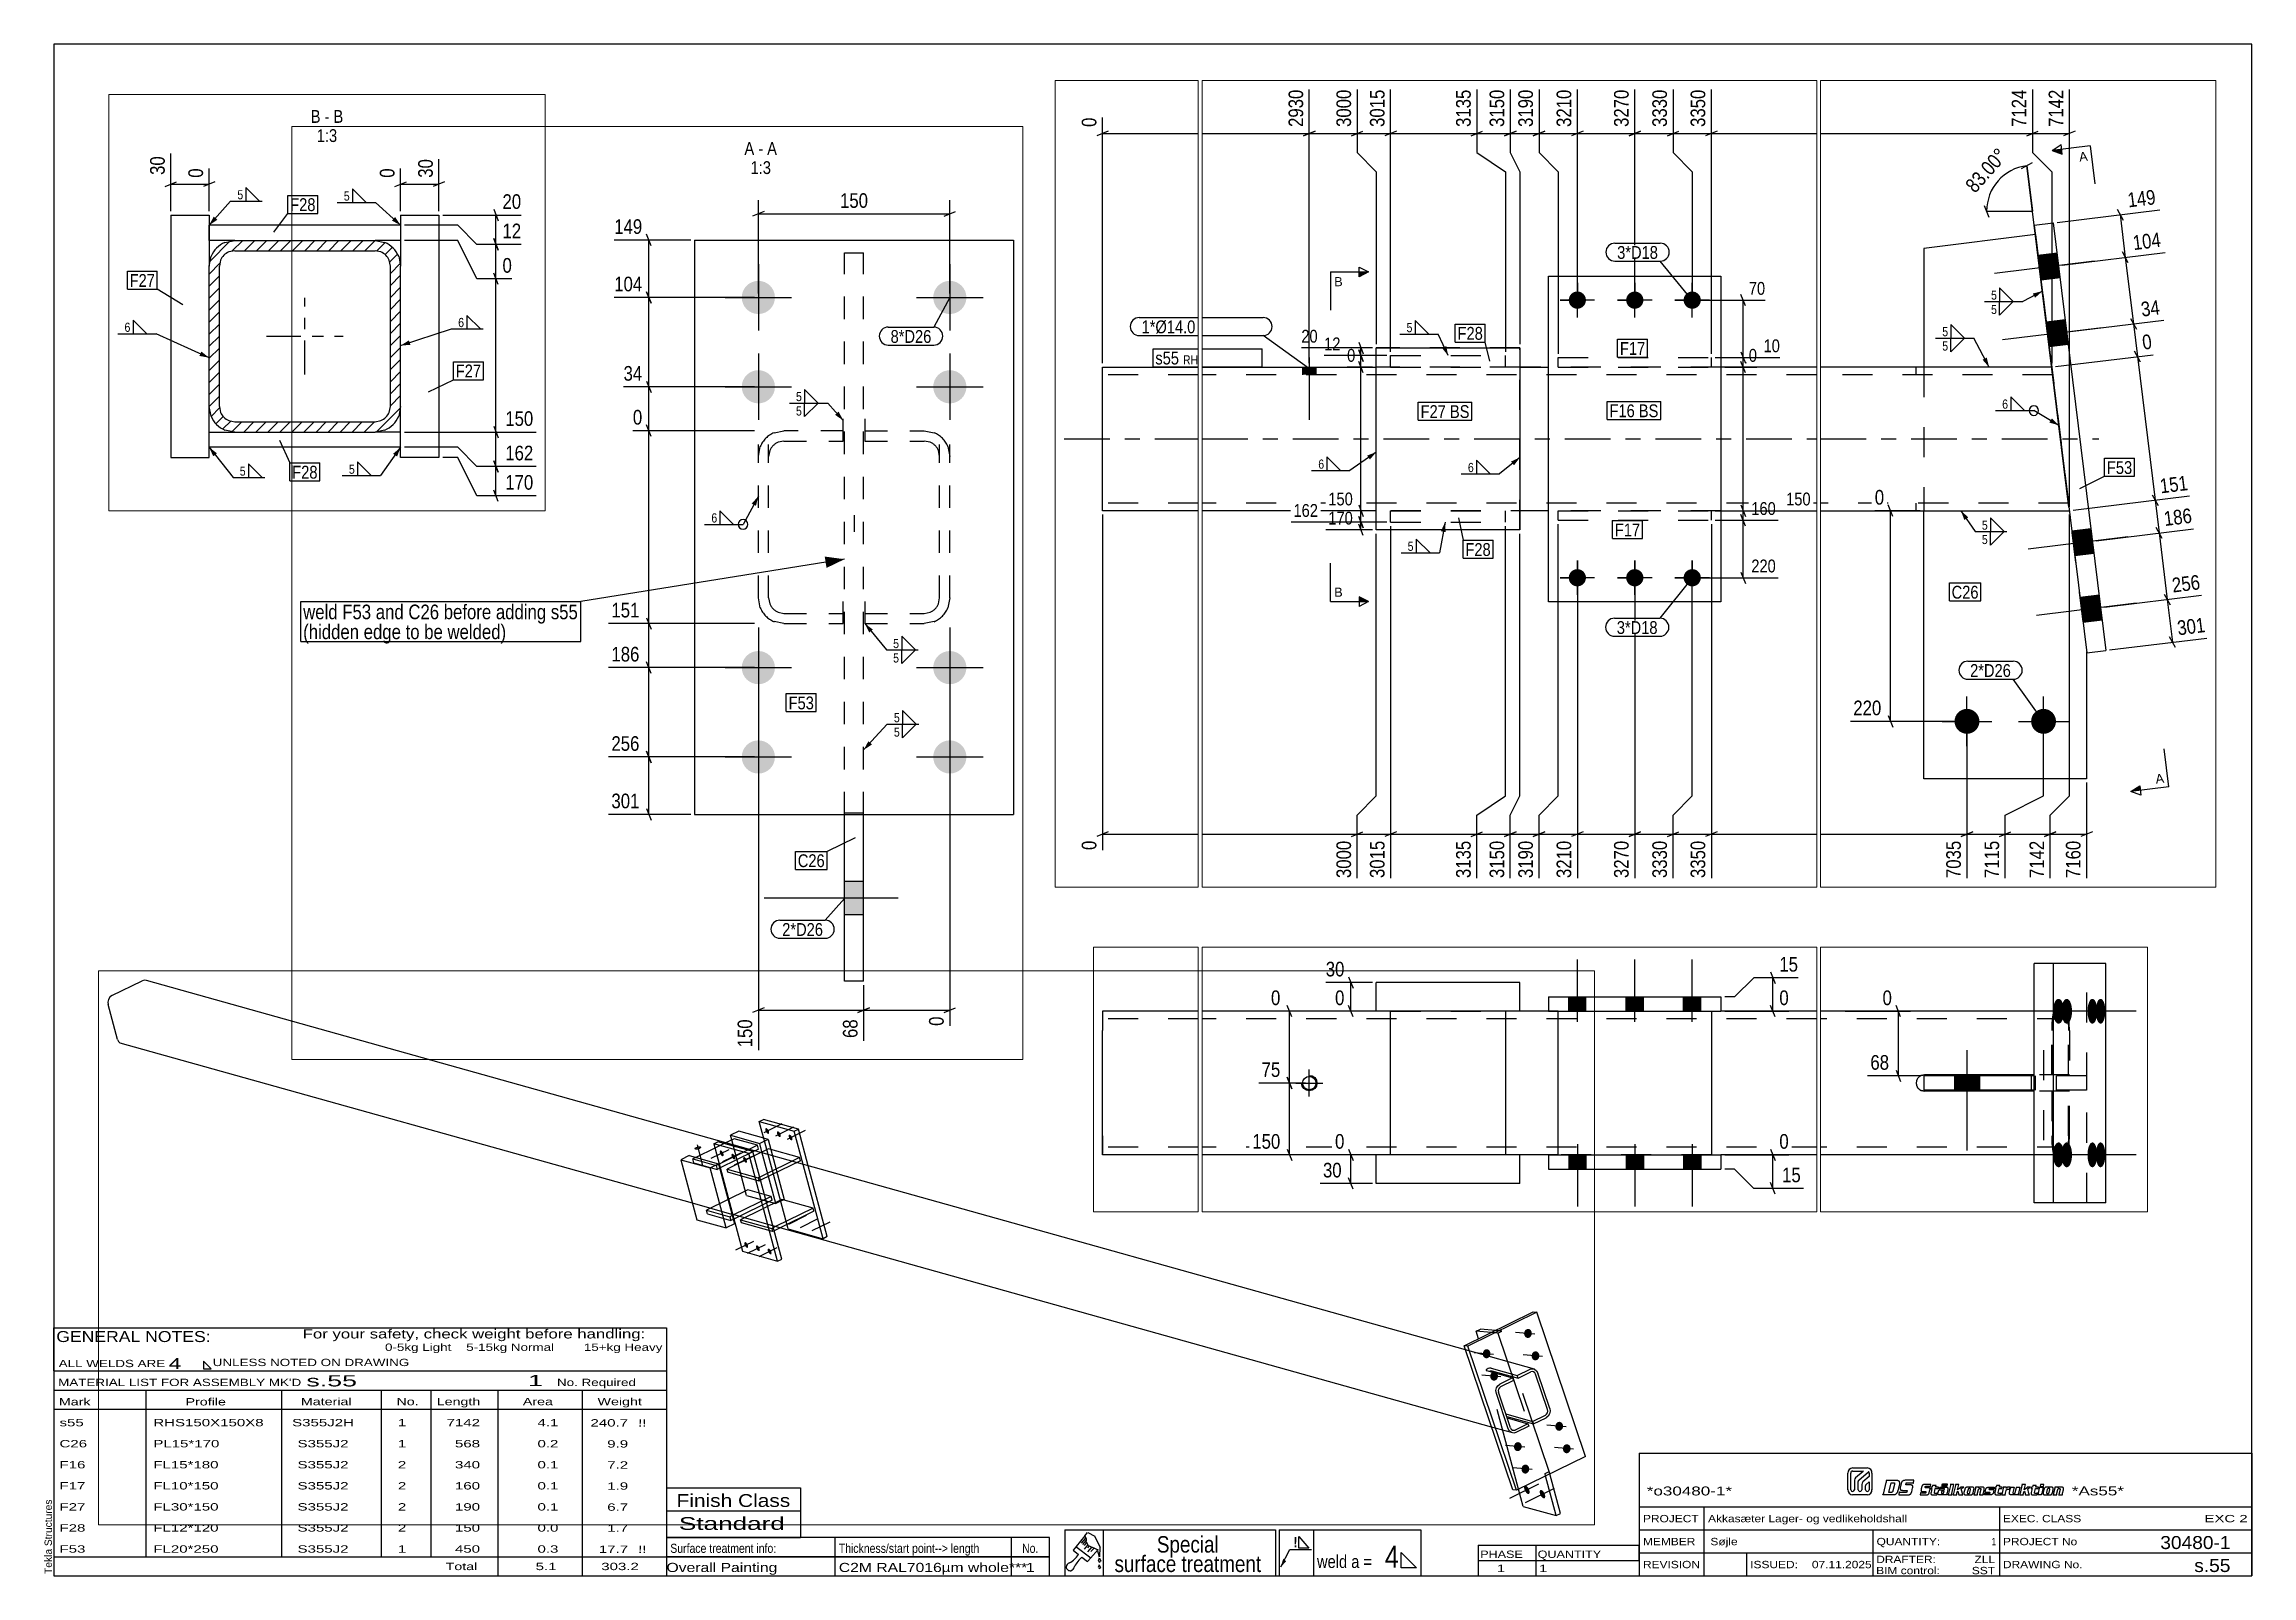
# Paper-space layout 'Layout1' of a CAD drawing. Header units: millimetres. Extents: x 2 to 579, y 5 to 405.
# The model-space entities are those that its viewports show. They can reach past a viewport. Long polylines and large blocks are cut down to what shows.
import ezdxf

# ---------------------------------------------------------------- set-up
doc = ezdxf.new("R2010")
doc.units = ezdxf.units.MM
doc.linetypes.add('DXK_LINE_DOT2', pattern=[3.9198, 1.9599, -1.9599])
doc.linetypes.add('DXK_LINE_DOT3', pattern=[5.9187, 2.979, -0.9799, 0.9799, -0.9799])
for name, color, linetype in [('GRAPHICAL_OBJECTS', 7, 'Continuous'), ('MÅLSÆTNING', 7, 'Continuous'), ('STÅL', 7, 'Continuous'), ('TEKST', 7, 'Continuous')]:
    doc.layers.add(name, color=color, linetype=linetype)
doc.layers.add('Viewport layer', color=7, linetype='Continuous', plot=False)
doc.styles.add('Arial', font='ARIAL.TTF', dxfattribs={"height": 0.2})
doc.styles.add('Arial Narrow', font='ARIALN.TTF', dxfattribs={"height": 0.2})
doc.styles.add('Arial Narrow Bold', font='ARIALNB.TTF', dxfattribs={"height": 0.2})
doc.styles.add('Arial Rounded MT Bold', font='ARLRDBD.TTF', dxfattribs={"height": 0.2})
doc.styles.add('IDAutomationHC39M', font='IDAUTOMATIONHC39M.TTF', dxfattribs={"height": 0.2})

psp = doc.layouts.get("Layout1")

# ---------------------------------------------------------------- texts
at = {"layer": 'GRAPHICAL_OBJECTS', "color": 7, "linetype": 'Continuous'}
for s, height, style, width, p in [('For your safety, check weight before handling:  ', 2.3861, 'Arial Narrow', 1.6, (70, 67)), ('0-5kg Light    5-15kg Normal        15+kg Heavy', 1.9089, 'Arial Narrow', 1.6, (91.5, 63.75)), ('4', 2.86, 'Arial Narrow', 1.794707, (35, 59)), ('s55', 1.909, 'Arial Narrow', 1.794707, (6.5, 44.06)), ('C26', 1.909, 'Arial Narrow', 1.794707, (6.5, 38.56)), ('RHS150X150X8', 1.9089, 'Arial Narrow', 1.794707, (31, 44.06)), ('PL15*170', 1.909, 'Arial Narrow', 1.794707, (31, 38.56)), ('S355J2H', 1.909, 'Arial Narrow', 1.794707, (67.24, 44.06)), ('S355J2', 1.909, 'Arial Narrow', 1.794707, (68.66, 38.56)), ('1', 1.91, 'Arial Narrow', 1.794707, (94.86, 44.06)), ('1', 1.91, 'Arial Narrow', 1.794707, (94.86, 38.56)), ('7142', 1.909, 'Arial Narrow', 1.794707, (107.58, 44.06)), ('568', 1.909, 'Arial Narrow', 1.794707, (109.77, 38.56)), ('4.1', 1.909, 'Arial Narrow', 1.794707, (131.32, 44.06)), ('0.2', 1.909, 'Arial Narrow', 1.794707, (131.32, 38.56)), ('240.7', 1.909, 'Arial Narrow', 1.794707, (145.15, 44)), ('9.9', 1.909, 'Arial Narrow', 1.794707, (149.53, 38.5)), ('!!', 1.909, 'Arial Narrow', 1.794707, (157.6, 44)), ('F16', 1.909, 'Arial Narrow', 1.794707, (6.5, 33.06)), ('FL15*180', 1.909, 'Arial Narrow', 1.794707, (31, 33.06)), ('S355J2', 1.909, 'Arial Narrow', 1.794707, (68.66, 33.06)), ('2', 1.91, 'Arial Narrow', 1.794707, (94.86, 33.06)), ('340', 1.909, 'Arial Narrow', 1.794707, (109.77, 33.06)), ('0.1', 1.909, 'Arial Narrow', 1.794707, (131.32, 33.06)), ('7.2', 1.909, 'Arial Narrow', 1.794707, (149.53, 33)), ('F17', 1.909, 'Arial Narrow', 1.794707, (6.5, 27.56)), ('FL10*150', 1.909, 'Arial Narrow', 1.794707, (31, 27.56)), ('S355J2', 1.909, 'Arial Narrow', 1.794707, (68.66, 27.56)), ('2', 1.91, 'Arial Narrow', 1.794707, (94.86, 27.56)), ('160', 1.909, 'Arial Narrow', 1.794707, (109.77, 27.56)), ('0.1', 1.909, 'Arial Narrow', 1.794707, (131.32, 27.56)), ('1.9', 1.909, 'Arial Narrow', 1.794707, (149.53, 27.5)), ('F27', 1.909, 'Arial Narrow', 1.794707, (6.5, 22.06)), ('FL30*150', 1.909, 'Arial Narrow', 1.794707, (31, 22.06)), ('S355J2', 1.909, 'Arial Narrow', 1.794707, (68.66, 22.06)), ('2', 1.91, 'Arial Narrow', 1.794707, (94.86, 22.06)), ('190', 1.909, 'Arial Narrow', 1.794707, (109.77, 22.06)), ('0.1', 1.909, 'Arial Narrow', 1.794707, (131.32, 22.06)), ('6.7', 1.909, 'Arial Narrow', 1.794707, (149.53, 22)), ('Finish Class', 3.3405, 'Arial Narrow', 1.425378, (167.62, 23)), ('*o30480-1*', 2.333, 'IDAutomationHC39M', 1.425378, (421, 26)), ('*As55*', 2.333, 'IDAutomationHC39M', 1.425378, (532, 26.01)), ('F28', 1.909, 'Arial Narrow', 1.794707, (6.5, 16.56)), ('FL12*120', 1.909, 'Arial Narrow', 1.794707, (31, 16.56)), ('S355J2', 1.909, 'Arial Narrow', 1.794707, (68.66, 16.56)), ('2', 1.91, 'Arial Narrow', 1.794707, (94.86, 16.56)), ('150', 1.909, 'Arial Narrow', 1.794707, (109.77, 16.56)), ('0.0', 1.909, 'Arial Narrow', 1.794707, (131.32, 16.56)), ('1.7', 1.909, 'Arial Narrow', 1.794707, (149.53, 16.5)), ('Standard', 3.34, 'Arial Narrow', 1.780292, (168.26, 17)), ('PROJECT', 1.909, 'Arial Narrow', 1.425378, (420, 19)), ('Akkasæter Lager- og vedlikeholdshall', 1.9089, 'Arial Narrow', 1.425378, (437, 19)), ('EXEC. CLASS', 1.9089, 'Arial Narrow', 1.425378, (514, 19)), ('EXC 2', 1.909, 'Arial Narrow', 1.780292, (566.64, 19)), ('F53', 1.909, 'Arial Narrow', 1.794707, (6.5, 11.06)), ('FL20*250', 1.909, 'Arial Narrow', 1.794707, (31, 11.06)), ('S355J2', 1.909, 'Arial Narrow', 1.794707, (68.66, 11.06)), ('1', 1.91, 'Arial Narrow', 1.794707, (94.86, 11.06)), ('450', 1.909, 'Arial Narrow', 1.794707, (109.77, 11.06)), ('0.3', 1.909, 'Arial Narrow', 1.794707, (131.32, 11.06)), ('17.7', 1.909, 'Arial Narrow', 1.794707, (147.34, 11)), ('!!', 1.909, 'Arial Narrow', 1.794707, (157.6, 11)), ('MEMBER', 1.909, 'Arial Narrow', 1.425378, (420, 13)), ('Søjle', 1.909, 'Arial Narrow', 1.42538, (437.61, 13)), ('QUANTITY:', 1.909, 'Arial Narrow', 1.425378, (481, 13)), ('PROJECT No', 1.909, 'Arial Narrow', 1.425378, (514, 13)), ('30480-1', 3.397, 'Arial Rounded MT Bold', 1.1, (555.09, 12)), ('Total', 1.909, 'Arial Narrow', 1.7, (107.33, 6.5)), ('5.1', 1.909, 'Arial Narrow', 1.794707, (130.83, 6.5)), ('303.2', 1.909, 'Arial Narrow', 1.794707, (147.96, 6.5)), ('Overall Painting', 2.3861, 'Arial Narrow', 1.5, (165, 6)), ('C2M RAL7016µm whole***', 2.3861, 'Arial Narrow', 1.5, (210, 6)), ('1', 2.39, 'Arial Narrow', 1.5, (258.86, 6)), ('1', 1.91, 'Arial Narrow', 1.794707, (381.82, 6)), ('1', 1.91, 'Arial Narrow', 1.794707, (392.86, 6)), ('REVISION', 1.909, 'Arial Narrow', 1.425378, (420, 7)), ('ISSUED:', 1.909, 'Arial Narrow', 1.425378, (448, 7)), ('07.11.2025', 1.909, 'Arial Narrow', 1.425378, (464.11, 7)), ('DRAFTER:', 1.909, 'Arial Narrow', 1.425378, (480.91, 8.35)), ('BIM control:', 1.9089, 'Arial Narrow', 1.425378, (480.9, 5.44)), ('SST', 1.909, 'Arial Narrow', 1.425378, (505.88, 5.43)), ('ZLL', 1.909, 'Arial Narrow', 1.425378, (506.58, 8.35)), ('DRAWING No.', 1.9089, 'Arial Narrow', 1.425378, (514, 7)), ('s.55', 3.397, 'Arial Rounded MT Bold', 1.1, (563.96, 6))]:
    psp.add_text(s, height=height, dxfattribs=dict(at, style=style, width=width)).set_placement(p)
at = {"layer": 'GRAPHICAL_OBJECTS', "color": 7}
for s, height, style, width, p in [('GENERAL NOTES:', 2.8633, 'Arial Narrow', 1.4, (5.65, 66.06)), ('ALL WELDS ARE', 1.9089, 'Arial Narrow', 1.6, (6.29, 59.5)), ('UNLESS NOTED ON DRAWING', 1.9089, 'Arial Narrow', 1.6, (46.52, 59.78)), ("MATERIAL LIST FOR ASSEMBLY MK'D", 1.9089, 'Arial Narrow', 1.6, (6.15, 54.56)), ('s.55', 2.912, 'Arial Rounded MT Bold', 1.794707, (70.97, 54.47)), ('1', 2.91, 'Arial Rounded MT Bold', 1.794707, (128.86, 54.56)), ('No. Required', 1.9089, 'Arial Narrow', 1.6, (136.41, 54.56)), ('Mark', 1.909, 'Arial Narrow', 1.7, (6.34, 49.5)), ('Profile', 1.909, 'Arial Narrow', 1.7, (39.41, 49.5)), ('Material', 1.909, 'Arial Narrow', 1.7, (69.54, 49.56)), ('No.', 1.909, 'Arial Narrow', 1.7, (94.5, 49.56)), ('Length', 1.909, 'Arial Narrow', 1.7, (105, 49.56)), ('Area', 1.909, 'Arial Narrow', 1.7, (127.5, 49.56)), ('Weight', 1.909, 'Arial Narrow', 1.7, (147, 49.56)), ('PHASE', 1.909, 'Arial Narrow', 1.5, (377.5, 9.69)), ('QUANTITY', 1.909, 'Arial Narrow', 1.5, (392.5, 9.69))]:
    psp.add_text(s, height=height, dxfattribs=dict(at, style=style, width=width)).set_placement(p)
at = {"layer": 'GRAPHICAL_OBJECTS', "color": 174, "linetype": 'Continuous', "style": 'Arial'}
psp.add_text('Tekla Structures', height=1.9102, rotation=90, dxfattribs=at).set_placement((4.5, 5.5))
at = {"layer": 'GRAPHICAL_OBJECTS', "color": 7, "linetype": 'Continuous', "style": 'Arial Narrow'}
for s, height, p in [('Surface treatment info:', 2.3861, (166, 11)), ('Thickness/start point--> length', 2.3861, (210, 11)), ('Special', 4.295, (293.07, 11.08)), ('4', 5.73, (352.61, 7.11)), ('1', 1.91, (511.03, 13)), ('surface treatment', 4.2949, (282, 6)), ('weld a =', 3.34, (334.88, 7.06))]:
    psp.add_text(s, height=height, dxfattribs=at).set_placement(p)
at = {"layer": 'GRAPHICAL_OBJECTS', "color": 7, "style": 'Arial Narrow'}
psp.add_text('No.', height=2.386, dxfattribs=at).set_placement((257.87, 11))
at = {"layer": 'GRAPHICAL_OBJECTS', "color": 2, "linetype": 'Continuous', "style": 'Arial Narrow Bold', "width": 0.99921}
psp.add_text('!', height=2.73, dxfattribs=at).set_placement((328.73, 12.42))

msp = doc.modelspace()

# ---------------------------------------------------------------- hatches: boundary and pattern name
at = {"layer": 'STÅL', "linetype": 'Continuous'}
for points in [[(44616.5, 1133.2), (44617.2, 1131.5), (44617.8, 1129.7), (44618.1, 1128.1), (44618.2, 1126.6), (44618, 1125.2), (44617.7, 1124.2), (44617.1, 1123.5), (44616.3, 1123.1), (44615.3, 1123), (44614.3, 1123.4), (44613.1, 1124.1), (44612, 1125.1), (44610.9, 1126.3), (44609.8, 1127.8), (44608.9, 1129.4), (44608.2, 1131.2), (44607.6, 1132.9), (44607.3, 1134.5), (44607.2, 1136.1), (44607.4, 1137.4), (44607.8, 1138.4), (44608.4, 1139.1), (44609.2, 1139.5), (44610.1, 1139.6), (44611.2, 1139.2), (44612.3, 1138.6), (44613.4, 1137.6), (44614.6, 1136.3), (44615.6, 1134.8)], [(44650.1, 1123.8), (44650.8, 1122.1), (44651.4, 1120.3), (44651.7, 1118.7), (44651.8, 1117.2), (44651.6, 1115.8), (44651.2, 1114.8), (44650.6, 1114.1), (44649.8, 1113.7), (44648.9, 1113.6), (44647.8, 1114), (44646.7, 1114.7), (44645.6, 1115.6), (44644.4, 1116.9), (44643.4, 1118.4), (44642.5, 1120), (44641.8, 1121.8), (44641.2, 1123.5), (44640.9, 1125.1), (44640.8, 1126.7), (44641, 1128), (44641.3, 1129), (44641.9, 1129.7), (44642.7, 1130.1), (44643.7, 1130.2), (44644.7, 1129.8), (44645.9, 1129.2), (44647, 1128.2), (44648.1, 1126.9), (44649.2, 1125.4)], [(44683.7, 1114.4), (44684.4, 1112.6), (44684.9, 1110.9), (44685.3, 1109.3), (44685.4, 1107.7), (44685.2, 1106.4), (44684.8, 1105.4), (44684.2, 1104.7), (44683.4, 1104.3), (44682.5, 1104.2), (44681.4, 1104.6), (44680.3, 1105.3), (44679.1, 1106.2), (44678, 1107.5), (44677, 1109), (44676.1, 1110.6), (44675.3, 1112.4), (44674.8, 1114.1), (44674.5, 1115.7), (44674.4, 1117.3), (44674.5, 1118.6), (44674.9, 1119.6), (44675.5, 1120.3), (44676.3, 1120.7), (44677.3, 1120.8), (44678.3, 1120.4), (44679.5, 1119.8), (44680.6, 1118.8), (44681.7, 1117.5), (44682.8, 1116)], [(44485.8, 1068.9), (44486.5, 1067.2), (44487.1, 1065.5), (44487.4, 1063.8), (44487.5, 1062.3), (44487.3, 1061), (44486.9, 1060), (44486.3, 1059.2), (44485.5, 1058.8), (44484.6, 1058.8), (44483.5, 1059.1), (44482.4, 1059.8), (44481.3, 1060.8), (44480.1, 1062.1), (44479.1, 1063.6), (44478.2, 1065.2), (44477.5, 1066.9), (44476.9, 1068.6), (44476.6, 1070.3), (44476.5, 1071.8), (44476.7, 1073.1), (44477, 1074.2), (44477.6, 1074.9), (44478.4, 1075.3), (44479.4, 1075.3), (44480.4, 1075), (44481.6, 1074.3), (44482.7, 1073.3), (44483.8, 1072.1), (44484.9, 1070.6)], [(44519.4, 1059.5), (44520.1, 1057.8), (44520.6, 1056.1), (44521, 1054.4), (44521.1, 1052.9), (44520.9, 1051.6), (44520.5, 1050.6), (44519.9, 1049.8), (44519.1, 1049.4), (44518.2, 1049.4), (44517.1, 1049.7), (44516, 1050.4), (44514.8, 1051.4), (44513.7, 1052.7), (44512.7, 1054.2), (44511.8, 1055.8), (44511, 1057.5), (44510.5, 1059.2), (44510.2, 1060.9), (44510.1, 1062.4), (44510.2, 1063.7), (44510.6, 1064.8), (44511.2, 1065.5), (44512, 1065.9), (44513, 1065.9), (44514, 1065.6), (44515.2, 1064.9), (44516.3, 1063.9), (44517.4, 1062.7), (44518.5, 1061.2)], [(44552.9, 1050.1), (44553.7, 1048.4), (44554.2, 1046.7), (44554.5, 1045), (44554.6, 1043.5), (44554.5, 1042.2), (44554.1, 1041.2), (44553.5, 1040.4), (44552.7, 1040), (44551.7, 1040), (44550.7, 1040.3), (44549.6, 1041), (44548.4, 1042), (44547.3, 1043.3), (44546.3, 1044.8), (44545.3, 1046.4), (44544.6, 1048.1), (44544.1, 1049.8), (44543.7, 1051.5), (44543.7, 1053), (44543.8, 1054.3), (44544.2, 1055.4), (44544.8, 1056.1), (44545.6, 1056.5), (44546.5, 1056.5), (44547.6, 1056.2), (44548.7, 1055.5), (44549.9, 1054.5), (44551, 1053.3), (44552, 1051.8)], [(44556.3, 805.7), (44557.1, 804), (44557.6, 802.3), (44557.9, 800.6), (44558, 799.1), (44557.9, 797.8), (44557.5, 796.7), (44556.9, 796), (44556.1, 795.6), (44555.1, 795.6), (44554.1, 795.9), (44552.9, 796.6), (44551.8, 797.6), (44550.7, 798.8), (44549.6, 800.3), (44548.7, 802), (44548, 803.7), (44547.4, 805.4), (44547.1, 807.1), (44547, 808.6), (44547.2, 809.9), (44547.6, 810.9), (44548.2, 811.7), (44549, 812.1), (44549.9, 812.1), (44551, 811.8), (44552.1, 811.1), (44553.3, 810.1), (44554.4, 808.8), (44555.4, 807.3)], [(44589.9, 796.3), (44590.6, 794.6), (44591.2, 792.9), (44591.5, 791.2), (44591.6, 789.7), (44591.4, 788.4), (44591, 787.3), (44590.4, 786.6), (44589.6, 786.2), (44588.7, 786.2), (44587.6, 786.5), (44586.5, 787.2), (44585.4, 788.2), (44584.2, 789.4), (44583.2, 790.9), (44582.3, 792.6), (44581.6, 794.3), (44581, 796), (44580.7, 797.7), (44580.6, 799.2), (44580.8, 800.5), (44581.2, 801.5), (44581.8, 802.3), (44582.5, 802.7), (44583.5, 802.7), (44584.6, 802.4), (44585.7, 801.7), (44586.8, 800.7), (44588, 799.4), (44589, 797.9)], [(44623.5, 786.9), (44624.2, 785.2), (44624.8, 783.5), (44625.1, 781.8), (44625.2, 780.3), (44625, 779), (44624.6, 777.9), (44624, 777.2), (44623.2, 776.8), (44622.3, 776.8), (44621.2, 777.1), (44620.1, 777.8), (44618.9, 778.8), (44617.8, 780), (44616.8, 781.5), (44615.9, 783.2), (44615.1, 784.9), (44614.6, 786.6), (44614.3, 788.3), (44614.2, 789.8), (44614.3, 791.1), (44614.7, 792.1), (44615.3, 792.9), (44616.1, 793.3), (44617.1, 793.3), (44618.1, 793), (44619.3, 792.3), (44620.4, 791.3), (44621.5, 790), (44622.6, 788.5)], [(13736.5, 636.5), (13733.4, 662.3), (13713.5, 659.8), (13716.7, 634)], [(13736.5, 636.5), (13733.4, 662.3), (13713.5, 659.8), (13716.7, 634)], [(9814.3, 604.3, -1), (9814.3, 622.3, -1)], [(9874.3, 604.3, -1), (9874.3, 622.3, -1)], [(9934.3, 604.3, -1), (9934.3, 622.3, -1)], [(33201, 596.9, -1), (33175, 596.9, -1)], [(33351, 596.9, -1), (33325, 596.9, -1)], [(13745.1, 567), (13741.9, 592.8), (13722.1, 590.4), (13725.2, 564.5)], [(13745.1, 567), (13741.9, 592.8), (13722.1, 590.4), (13725.2, 564.5)], [(46787, 550.7), (46787.5, 553.3), (46788.4, 555.8), (46789.8, 558.1), (46791.5, 560), (46793.5, 561.4), (46795.7, 562.3), (46798, 562.7), (46800.3, 562.5), (46802.5, 561.7), (46804.5, 560.5), (46806.2, 558.7), (46807.6, 556.6), (46808.5, 554.1), (46809, 551.5), (46809, 548.8), (46808.5, 546.1), (46807.6, 543.6), (46806.3, 541.3), (46804.6, 539.5), (46802.6, 538), (46800.4, 537.1), (46798.1, 536.7), (46795.8, 536.9), (46793.6, 537.7), (46791.6, 539), (46789.8, 540.7), (46788.5, 542.9), (46787.5, 545.3), (46787, 547.9)], [(9541.3, 543.3), (9527.3, 543.3), (9527.3, 535.3), (9541.3, 535.3)], [(33201, 526.9, -1), (33175, 526.9, -1)], [(33351, 526.9, -1), (33325, 526.9, -1)], [(46668.2, 492.3), (46668.6, 494.9), (46669.6, 497.4), (46670.9, 499.7), (46672.6, 501.6), (46674.6, 503), (46676.8, 503.9), (46679.1, 504.3), (46681.4, 504.1), (46683.6, 503.4), (46685.6, 502.1), (46687.4, 500.3), (46688.7, 498.2), (46689.7, 495.7), (46690.2, 493.1), (46690.2, 490.4), (46689.7, 487.7), (46688.8, 485.2), (46687.4, 482.9), (46685.7, 481.1), (46683.7, 479.6), (46681.5, 478.7), (46679.2, 478.3), (46676.9, 478.5), (46674.7, 479.3), (46672.7, 480.6), (46671, 482.3), (46669.6, 484.5), (46668.7, 486.9), (46668.2, 489.5)], [(46808.7, 486.3), (46809.2, 488.9), (46810.1, 491.4), (46811.4, 493.7), (46813.1, 495.6), (46815.1, 497), (46817.3, 497.9), (46819.6, 498.3), (46821.9, 498.1), (46824.1, 497.3), (46826.1, 496.1), (46827.9, 494.3), (46829.2, 492.2), (46830.2, 489.7), (46830.7, 487.1), (46830.7, 484.4), (46830.2, 481.7), (46829.3, 479.2), (46827.9, 476.9), (46826.2, 475.1), (46824.2, 473.6), (46822, 472.7), (46819.7, 472.3), (46817.4, 472.5), (46815.2, 473.3), (46813.2, 474.6), (46811.5, 476.3), (46810.1, 478.5), (46809.2, 480.9), (46808.7, 483.5)], [(46689.8, 427.9), (46690.3, 430.5), (46691.2, 433), (46692.6, 435.3), (46694.3, 437.2), (46696.3, 438.6), (46698.5, 439.5), (46700.8, 439.9), (46703.1, 439.7), (46705.3, 439), (46707.3, 437.7), (46709, 435.9), (46710.4, 433.8), (46711.3, 431.3), (46711.8, 428.7), (46711.8, 426), (46711.4, 423.3), (46710.4, 420.8), (46709.1, 418.5), (46707.4, 416.7), (46705.4, 415.2), (46703.2, 414.3), (46700.9, 413.9), (46698.6, 414.1), (46696.4, 414.9), (46694.4, 416.2), (46692.7, 417.9), (46691.3, 420.1), (46690.3, 422.5), (46689.9, 425.1)], [(13771.9, 348.6), (13768.7, 374.4), (13748.9, 372), (13752, 346.2)], [(13771.9, 348.6), (13768.7, 374.4), (13748.9, 372), (13752, 346.2)], [(9814.3, 314.3, -1), (9814.3, 332.3, -1)], [(9874.3, 314.3, -1), (9874.3, 332.3, -1)], [(9934.3, 314.3, -1), (9934.3, 332.3, -1)], [(33201, 306.9, -1), (33175, 306.9, -1)], [(33351, 306.9, -1), (33325, 306.9, -1)], [(13780.4, 279.1), (13777.3, 305), (13757.4, 302.5), (13760.6, 276.7)], [(13780.4, 279.1), (13777.3, 305), (13757.4, 302.5), (13760.6, 276.7)], [(46876.8, 283.9), (46877.3, 286.5), (46878.2, 289), (46879.5, 291.3), (46881.3, 293.2), (46883.3, 294.6), (46885.4, 295.5), (46887.7, 295.9), (46890, 295.7), (46892.2, 294.9), (46894.3, 293.7), (46896, 291.9), (46897.3, 289.8), (46898.3, 287.3), (46898.8, 284.7), (46898.8, 282), (46898.3, 279.3), (46897.4, 276.8), (46896, 274.5), (46894.3, 272.7), (46892.3, 271.2), (46890.1, 270.3), (46887.8, 269.9), (46885.5, 270.1), (46883.3, 270.9), (46881.3, 272.2), (46879.6, 273.9), (46878.2, 276.1), (46877.3, 278.5), (46876.8, 281.1)], [(33201, 236.9, -1), (33175, 236.9, -1)], [(33351, 236.9, -1), (33325, 236.9, -1)], [(46758, 225.5), (46758.4, 228.1), (46759.4, 230.6), (46760.7, 232.9), (46762.4, 234.8), (46764.4, 236.2), (46766.6, 237.1), (46768.9, 237.5), (46771.2, 237.3), (46773.4, 236.5), (46775.4, 235.3), (46777.1, 233.5), (46778.5, 231.4), (46779.5, 228.9), (46779.9, 226.3), (46780, 223.6), (46779.5, 220.9), (46778.6, 218.4), (46777.2, 216.1), (46775.5, 214.3), (46773.5, 212.8), (46771.3, 211.9), (46769, 211.5), (46766.7, 211.7), (46764.5, 212.5), (46762.5, 213.8), (46760.8, 215.5), (46759.4, 217.7), (46758.5, 220.1), (46758, 222.7)], [(46898.5, 219.5), (46898.9, 222.1), (46899.9, 224.6), (46901.2, 226.9), (46902.9, 228.8), (46904.9, 230.2), (46907.1, 231.1), (46909.4, 231.5), (46911.7, 231.3), (46913.9, 230.5), (46915.9, 229.3), (46917.7, 227.5), (46919, 225.4), (46920, 222.9), (46920.5, 220.3), (46920.5, 217.6), (46920, 214.9), (46919.1, 212.4), (46917.7, 210.1), (46916, 208.3), (46914, 206.8), (46911.8, 205.9), (46909.5, 205.5), (46907.2, 205.7), (46905, 206.5), (46903, 207.8), (46901.3, 209.5), (46899.9, 211.7), (46899, 214.1), (46898.5, 216.7)], [(23219.1, 209.6), (23237.1, 209.6), (23237.1, 224.6), (23219.1, 224.6)], [(23219.1, 209.6), (23237.1, 209.6), (23237.1, 224.6), (23219.1, 224.6)], [(23279.1, 209.6), (23297.1, 209.6), (23297.1, 224.6), (23279.1, 224.6)], [(23279.1, 209.6), (23297.1, 209.6), (23297.1, 224.6), (23279.1, 224.6)], [(23339.1, 209.6), (23357.1, 209.6), (23357.1, 224.6), (23339.1, 224.6)], [(23339.1, 209.6), (23357.1, 209.6), (23357.1, 224.6), (23339.1, 224.6)], [(27143.1, 209.6), (27143.2, 212.3), (27143.5, 214.9), (27144.1, 217.2), (27144.9, 219.3), (27145.9, 220.9), (27147, 222), (27148.2, 222.5), (27149.4, 222.5), (27150.5, 222), (27151.6, 220.9), (27152.6, 219.3), (27153.4, 217.2), (27154, 214.9), (27154.3, 212.3), (27154.5, 209.6), (27154.3, 206.9), (27154, 204.3), (27153.4, 202), (27152.6, 199.9), (27151.6, 198.3), (27150.5, 197.2), (27149.4, 196.7), (27148.2, 196.7), (27147, 197.2), (27145.9, 198.3), (27144.9, 199.9), (27144.1, 202), (27143.5, 204.3), (27143.2, 206.9)], [(27151.7, 209.6), (27151.9, 212.3), (27152.2, 214.9), (27152.8, 217.2), (27153.6, 219.3), (27154.5, 220.9), (27155.6, 222), (27156.7, 222.5), (27157.9, 222.5), (27159, 222), (27160.1, 220.9), (27161, 219.3), (27161.8, 217.2), (27162.4, 214.9), (27162.7, 212.3), (27162.8, 209.6), (27162.7, 206.9), (27162.4, 204.3), (27161.8, 202), (27161, 199.9), (27160.1, 198.3), (27159, 197.2), (27157.9, 196.7), (27156.7, 196.7), (27155.6, 197.2), (27154.5, 198.3), (27153.6, 199.9), (27152.8, 202), (27152.2, 204.3), (27151.9, 206.9)], [(27179, 209.6), (27179.1, 212.3), (27179.4, 214.9), (27180, 217.2), (27180.7, 219.3), (27181.5, 220.9), (27182.5, 222), (27183.6, 222.5), (27184.6, 222.5), (27185.7, 222), (27186.7, 220.9), (27187.5, 219.3), (27188.2, 217.2), (27188.8, 214.9), (27189.1, 212.3), (27189.2, 209.6), (27189.1, 206.9), (27188.8, 204.3), (27188.2, 202), (27187.5, 199.9), (27186.7, 198.3), (27185.7, 197.2), (27184.6, 196.7), (27183.6, 196.7), (27182.5, 197.2), (27181.5, 198.3), (27180.7, 199.9), (27180, 202), (27179.4, 204.3), (27179.1, 206.9)], [(27187.6, 209.6), (27187.8, 212.3), (27188.1, 214.9), (27188.6, 217.2), (27189.3, 219.3), (27190.1, 220.9), (27191.1, 222), (27192.1, 222.5), (27193.2, 222.5), (27194.2, 222), (27195.1, 220.9), (27196, 219.3), (27196.7, 217.2), (27197.2, 214.9), (27197.5, 212.3), (27197.6, 209.6), (27197.5, 206.9), (27197.2, 204.3), (27196.7, 202), (27196, 199.9), (27195.1, 198.3), (27194.2, 197.2), (27193.2, 196.7), (27192.1, 196.7), (27191.1, 197.2), (27190.1, 198.3), (27189.3, 199.9), (27188.6, 202), (27188.1, 204.3), (27187.8, 206.9)], [(13626.3, 173.3, -1), (13652.3, 173.3, -1)], [(13706.3, 173.3, -1), (13732.3, 173.3, -1)], [(46779.6, 161.1), (46780.1, 163.7), (46781, 166.2), (46782.4, 168.5), (46784.1, 170.4), (46786.1, 171.8), (46788.3, 172.7), (46790.6, 173.1), (46792.9, 172.9), (46795.1, 172.1), (46797.1, 170.9), (46798.8, 169.1), (46800.2, 167), (46801.1, 164.5), (46801.6, 161.9), (46801.6, 159.2), (46801.2, 156.5), (46800.2, 154), (46798.9, 151.7), (46797.2, 149.9), (46795.2, 148.4), (46793, 147.5), (46790.7, 147.1), (46788.4, 147.3), (46786.2, 148.1), (46784.2, 149.4), (46782.4, 151.1), (46781.1, 153.3), (46780.1, 155.7), (46779.6, 158.3)], [(27040.1, 127.1), (27066.1, 127.1), (27066.1, 142.1), (27040.1, 142.1)], [(33255.5, 139.3), (33255.5, 113.3), (33270.5, 113.3), (33270.5, 139.3)], [(46800.4, 103.1), (46801.5, 100.7), (46802.3, 98.2), (46802.7, 95.8), (46802.9, 93.6), (46802.6, 91.7), (46802.1, 90.2), (46801.2, 89.1), (46800.1, 88.6), (46798.7, 88.5), (46797.2, 89), (46795.5, 90), (46793.9, 91.4), (46792.3, 93.2), (46790.8, 95.4), (46789.4, 97.8), (46788.4, 100.2), (46787.6, 102.7), (46787.1, 105.1), (46787, 107.3), (46787.2, 109.2), (46787.8, 110.7), (46788.7, 111.8), (46789.8, 112.3), (46791.2, 112.4), (46792.7, 111.9), (46794.3, 110.9), (46796, 109.5), (46797.6, 107.7), (46799.1, 105.5)], [(46845.2, 90.6), (46846.3, 88.1), (46847, 85.6), (46847.5, 83.2), (46847.6, 81), (46847.4, 79.2), (46846.8, 77.6), (46846, 76.6), (46844.8, 76), (46843.5, 76), (46841.9, 76.5), (46840.3, 77.4), (46838.6, 78.9), (46837, 80.7), (46835.5, 82.9), (46834.2, 85.2), (46833.1, 87.7), (46832.4, 90.2), (46831.9, 92.6), (46831.8, 94.8), (46832, 96.7), (46832.5, 98.2), (46833.4, 99.2), (46834.6, 99.8), (46835.9, 99.8), (46837.5, 99.4), (46839.1, 98.4), (46840.8, 96.9), (46842.4, 95.1), (46843.9, 93)], [(27143.1, 59.6), (27143.2, 62.3), (27143.5, 64.9), (27144.1, 67.2), (27144.9, 69.3), (27145.9, 70.9), (27147, 72), (27148.2, 72.5), (27149.4, 72.5), (27150.5, 72), (27151.6, 70.9), (27152.6, 69.3), (27153.4, 67.2), (27154, 64.9), (27154.3, 62.3), (27154.5, 59.6), (27154.3, 56.9), (27154, 54.3), (27153.4, 52), (27152.6, 49.9), (27151.6, 48.3), (27150.5, 47.2), (27149.4, 46.7), (27148.2, 46.7), (27147, 47.2), (27145.9, 48.3), (27144.9, 49.9), (27144.1, 52), (27143.5, 54.3), (27143.2, 56.9)], [(27151.7, 59.6), (27151.9, 62.3), (27152.2, 64.9), (27152.8, 67.2), (27153.6, 69.3), (27154.5, 70.9), (27155.6, 72), (27156.7, 72.5), (27157.9, 72.5), (27159, 72), (27160.1, 70.9), (27161, 69.3), (27161.8, 67.2), (27162.4, 64.9), (27162.7, 62.3), (27162.8, 59.6), (27162.7, 56.9), (27162.4, 54.3), (27161.8, 52), (27161, 49.9), (27160.1, 48.3), (27159, 47.2), (27157.9, 46.7), (27156.7, 46.7), (27155.6, 47.2), (27154.5, 48.3), (27153.6, 49.9), (27152.8, 52), (27152.2, 54.3), (27151.9, 56.9)], [(27179, 59.6), (27179.1, 62.3), (27179.4, 64.9), (27180, 67.2), (27180.7, 69.3), (27181.5, 70.9), (27182.5, 72), (27183.6, 72.5), (27184.6, 72.5), (27185.7, 72), (27186.7, 70.9), (27187.5, 69.3), (27188.2, 67.2), (27188.8, 64.9), (27189.1, 62.3), (27189.2, 59.6), (27189.1, 56.9), (27188.8, 54.3), (27188.2, 52), (27187.5, 49.9), (27186.7, 48.3), (27185.7, 47.2), (27184.6, 46.7), (27183.6, 46.7), (27182.5, 47.2), (27181.5, 48.3), (27180.7, 49.9), (27180, 52), (27179.4, 54.3), (27179.1, 56.9)], [(27187.6, 59.6), (27187.8, 62.3), (27188.1, 64.9), (27188.6, 67.2), (27189.3, 69.3), (27190.1, 70.9), (27191.1, 72), (27192.1, 72.5), (27193.2, 72.5), (27194.2, 72), (27195.1, 70.9), (27196, 69.3), (27196.7, 67.2), (27197.2, 64.9), (27197.5, 62.3), (27197.6, 59.6), (27197.5, 56.9), (27197.2, 54.3), (27196.7, 52), (27196, 49.9), (27195.1, 48.3), (27194.2, 47.2), (27193.2, 46.7), (27192.1, 46.7), (27191.1, 47.2), (27190.1, 48.3), (27189.3, 49.9), (27188.6, 52), (27188.1, 54.3), (27187.8, 56.9)], [(23219.1, 44.6), (23237.1, 44.6), (23237.1, 59.6), (23219.1, 59.6)], [(23219.1, 44.6), (23237.1, 44.6), (23237.1, 59.6), (23219.1, 59.6)], [(23279.1, 44.6), (23297.1, 44.6), (23297.1, 59.6), (23279.1, 59.6)], [(23279.1, 44.6), (23297.1, 44.6), (23297.1, 59.6), (23279.1, 59.6)], [(23339.1, 44.6), (23357.1, 44.6), (23357.1, 59.6), (23339.1, 59.6)], [(23339.1, 44.6), (23357.1, 44.6), (23357.1, 59.6), (23339.1, 59.6)]]:
    msp.add_hatch(color=96, dxfattribs=at).paths.add_polyline_path(points)
h = msp.add_hatch(dxfattribs=at)
h.set_pattern_fill('', scale=2.1, style=0, pattern_type=0)
h.set_pattern_definition([(45, (78.6814, 81.697), (-4.71463, 4.71463), [])])
h.paths.add_polyline_path([(78.7, 191.7), (78.7, 81.7), (80.2, 74), (84.5, 67.6), (91, 63.2), (98.7, 61.7), (208.7, 61.7), (216.3, 63.2), (222.8, 67.6), (227.2, 74), (228.7, 81.7), (228.7, 191.7), (227.2, 199.4), (222.8, 205.8), (216.3, 210.2), (208.7, 211.7), (98.7, 211.7), (91, 210.2), (84.5, 205.8), (80.2, 199.4)])
h.paths.add_polyline_path([(90.2, 200.2), (94.1, 202.8), (98.7, 203.7), (208.7, 203.7), (213.3, 202.8), (217.2, 200.2), (219.8, 196.3), (220.7, 191.7), (220.7, 81.7), (219.8, 77.1), (217.2, 73.2), (213.3, 70.6), (208.7, 69.7), (98.7, 69.7), (94.1, 70.6), (90.2, 73.2), (87.6, 77.1), (86.7, 81.7), (86.7, 191.7), (87.6, 196.3)])
at = {"layer": 'TEKST', "linetype": 'Continuous'}
for color, points in [(30, [(13738.2, 770.8), (13738.8, 765.8), (13728.3, 769.6)]), (30, [(9586.3, 637.8), (9586.3, 642.8), (9596.3, 642.8)]), (3, [(13708.1, 620.2), (13718.1, 622.6), (13710.4, 615.8)]), (3, [(9677.4, 565.4), (9679.3, 555.3), (9672.9, 563.3)]), (3, [(9677.4, 565.4), (9679.3, 555.3), (9672.9, 563.3)]), (3, [(13660, 553.3), (13662.4, 543.3), (13655.6, 551)]), (3, [(33250.9, 507.4), (33254.5, 500.6), (33248.1, 504.9)]), (3, [(13728, 489.7), (13735.3, 482.5), (13725.4, 485.4)]), (3, [(9594.7, 450.9), (9604.3, 454.6), (9597.6, 446.8)]), (3, [(9594.7, 450.9), (9604.3, 454.6), (9597.6, 446.8)]), (3, [(9745, 444.7), (9754.3, 449), (9748.2, 440.8)]), (3, [(9745, 444.7), (9754.3, 449), (9748.2, 440.8)]), (3, [(33182.8, 435.4), (33188, 441.1), (33186.1, 433.6)]), (3, [(9671.8, 371.9), (9676.1, 381.3), (9676.7, 371)]), (3, [(9671.8, 371.9), (9676.1, 381.3), (9676.7, 371)]), (3, [(13636.6, 383.6), (13633, 393.3), (13640.7, 386.4)]), (7, [(33240, 393.9), (33255.5, 391.8), (33241.4, 385)]), (3, [(33274.8, 334.4), (33271.5, 341.4), (33277.7, 336.7)]), (30, [(9586.3, 298.4), (9586.3, 303.4), (9596.3, 298.4)]), (3, [(33277, 246.7), (33270.5, 242.4), (33274.2, 249.2)]), (3, [(85.1, 228), (78.7, 223.7), (82.3, 230.5)]), (3, [(224.4, 230.1), (228.7, 223.7), (221.9, 227.3)]), (3, [(72.6, 124.7), (78.7, 119.9), (71.1, 121.3)]), (3, [(72.6, 124.7), (78.7, 119.9), (71.1, 121.3)]), (3, [(236.4, 130), (228.7, 129.4), (235.2, 133.5)]), (3, [(236.4, 130), (228.7, 129.4), (235.2, 133.5)]), (30, [(13819.8, 106.1), (13820.4, 101.2), (13810.5, 99.9)]), (3, [(81.9, 42.7), (78.7, 49.7), (84.8, 45)]), (3, [(222.8, 44.6), (228.7, 49.7), (225.9, 42.5)])]:
    msp.add_hatch(color=color, dxfattribs=at).paths.add_polyline_path(points)

# ---------------------------------------------------------------- linework, layer by layer
at = {"layer": 'MÅLSÆTNING', "color": 7, "linetype": 'Continuous'}
for p, q in [((9584.3, 833.2), (9584.3, 767.4)), ((9619.3, 559.3), (9619.3, 833.2)), ((9709.3, 833.2), (9709.3, 767.4)), ((9709.3, 833.2), (9709.3, 767.4)), ((9744.3, 833.2), (9744.3, 767.4)), ((9774.3, 833.2), (9774.3, 767.4)), ((9774.3, 833.2), (9774.3, 767.4)), ((9814.3, 617.3), (9814.3, 833.2)), ((9874.3, 617.3), (9874.3, 833.2)), ((9914.3, 833.2), (9914.3, 767.4)), ((9914.3, 833.2), (9914.3, 767.4)), ((9954.3, 557.3), (9954.3, 833.2)), ((9954.3, 557.3), (9954.3, 833.2)), ((13707.8, 833.2), (13707.8, 767.4)), ((13707.8, 833.2), (13707.8, 767.4)), ((13746.3, 397.3), (13746.3, 833.2)), ((6604.3, 547.3), (6604.3, 804)), ((6610.3, 789.8), (6598.3, 785)), ((6604.3, 787.4), (9534.3, 787.4)), ((9540.3, 789.8), (9528.3, 785)), ((9528.3, 785), (9540.3, 789.8)), ((9534.3, 787.4), (9584.3, 787.4)), ((9578.3, 785), (9590.3, 789.8)), ((9625.3, 789.8), (9613.3, 785)), ((9703.3, 785), (9715.3, 789.8)), ((9709.3, 787.4), (9744.3, 787.4)), ((9750.3, 789.8), (9738.3, 785)), ((9768.3, 785), (9780.3, 789.8)), ((9774.3, 787.4), (9814.3, 787.4)), ((9820.3, 789.8), (9808.3, 785)), ((9868.3, 785), (9880.3, 789.8)), ((9908.3, 785), (9920.3, 789.8)), ((9914.3, 787.4), (9954.3, 787.4)), ((9960.3, 789.8), (9948.3, 785)), ((9960.3, 789.8), (9948.3, 785)), ((9954.3, 787.4), (13707.8, 787.4)), ((13701.8, 785), (13713.8, 789.8)), ((13707.8, 787.4), (13746.3, 787.4)), ((13752.3, 789.8), (13740.3, 785)), ((9584.3, 767.4), (9604.3, 747.4)), ((9584.3, 767.4), (9604.3, 747.4)), ((9709.3, 767.4), (9739.3, 747.4)), ((9709.3, 767.4), (9739.3, 747.4)), ((9744.3, 767.4), (9754.3, 747.4)), ((9744.3, 767.4), (9754.3, 747.4)), ((9774.3, 767.4), (9794.3, 747.4)), ((9774.3, 767.4), (9794.3, 747.4)), ((9914.3, 767.4), (9934.3, 747.4)), ((9914.3, 767.4), (9934.3, 747.4)), ((13707.8, 767.4), (13727.8, 747.4)), ((13707.8, 767.4), (13727.8, 747.4)), ((9604.3, 747.4), (9604.3, 567.3)), ((9604.3, 747.4), (9604.3, 567.3)), ((9739.3, 747.4), (9739.3, 559.3)), ((9739.3, 747.4), (9739.3, 559.3)), ((9754.3, 747.4), (9754.3, 567.3)), ((9754.3, 747.4), (9754.3, 567.3)), ((9794.3, 747.4), (9794.3, 557.3)), ((9794.3, 747.4), (9794.3, 557.3)), ((9934.3, 747.4), (9934.3, 617.3)), ((9934.3, 747.4), (9934.3, 617.3)), ((13696.3, 750.7), (13707.7, 756.9)), ((13745.8, 397.2), (13702, 753.8)), ((13702, 753.8), (13707.8, 706.1)), ((13727.8, 747.4), (13727.8, 547.3)), ((13727.8, 747.4), (13727.8, 547.3)), ((13657.4, 712.1), (13662.2, 700.1)), ((13659.8, 706.1), (13707.8, 706.1)), ((13733.4, 694.5), (13840.8, 707.7)), ((13796.1, 708.3), (13802.3, 696.9)), ((13799.2, 702.6), (13804.7, 657.9)), ((13738.9, 649.9), (13846.2, 663)), ((13738.9, 649.9), (13846.2, 663)), ((13807.8, 652.3), (13801.6, 663.6)), ((13807.8, 652.3), (13801.6, 663.6)), ((33192.5, 664.3), (33183.5, 660.7)), ((33188, 599.9), (33188, 673.1)), ((33188, 662.5), (33338, 662.5)), ((33333.5, 660.7), (33342.5, 664.3)), ((33338, 599.9), (33338, 673.1)), ((33135, 641.9), (33075.1, 641.9)), ((33103.9, 637.4), (33100.3, 646.4)), ((33102.1, 596.9), (33102.1, 641.9)), ((9938.3, 613.3), (10010.5, 613.3)), ((9989.8, 607.3), (9985, 619.3)), ((13747.5, 580.4), (13845.1, 592.4)), ((13810.1, 594.1), (13816.3, 582.8)), ((13813.2, 588.4), (13817.4, 554.3)), ((33185, 596.9), (33075.1, 596.9)), ((33185, 596.9), (33075.1, 596.9)), ((33100.3, 601.4), (33103.9, 592.4)), ((33103.9, 592.4), (33100.3, 601.4)), ((33102.1, 526.9), (33102.1, 596.9)), ((13731.8, 543.8), (13833.8, 556.3)), ((13731.8, 543.8), (13833.8, 556.3)), ((13820.5, 548.6), (13814.3, 559.9)), ((13820.5, 548.6), (13814.3, 559.9)), ((9600.3, 543.3), (9573.8, 543.3)), ((9590.7, 537.3), (9585.9, 549.3)), ((9968.3, 543.3), (10001.9, 543.3)), ((9989.8, 537.3), (9985, 549.3)), ((33185, 526.9), (33082.4, 526.9)), ((33185, 526.9), (33082.4, 526.9)), ((33100.3, 531.4), (33103.9, 522.4)), ((33100.3, 531.4), (33103.9, 522.4)), ((33102.1, 492.5), (33102.1, 526.9)), ((33185, 492.5), (33089.7, 492.5)), ((33185, 492.5), (33089.7, 492.5)), ((33103.9, 488), (33100.3, 497)), ((33103.9, 488), (33100.3, 497)), ((13561.9, 387.3), (13557.1, 399.3)), ((13750.2, 393.8), (13871.6, 408.7)), ((13832.7, 409.9), (13838.9, 398.6)), ((13835.8, 404.3), (13840, 370.1)), ((6604.3, 389.3), (6604.3, 38.9)), ((9615.3, 381.3), (9515.2, 381.3)), ((9585.9, 387.3), (9590.7, 375.3)), ((9588.3, 373.3), (9588.3, 381.3)), ((9958.3, 383.3), (10024.1, 383.3)), ((9989.8, 377.3), (9985, 389.3)), ((9987.4, 323.3), (9987.4, 383.3)), ((13590.3, 393.3), (13543, 393.3)), ((13559.5, 173.3), (13559.5, 393.3)), ((13746.3, 95.4), (13746.3, 389.3)), ((13746.3, 95.4), (13746.3, 389.3)), ((9600.3, 373.3), (9551.6, 373.3)), ((9590.7, 367.3), (9585.9, 379.3)), ((9604.3, 95.4), (9604.3, 369.3)), ((9604.3, 95.4), (9604.3, 369.3)), ((9619.3, 377.3), (9619.3, 9.6)), ((9619.3, 377.3), (9619.3, 9.6)), ((9739.3, 95.4), (9739.3, 377.3)), ((9739.3, 95.4), (9739.3, 377.3)), ((9754.3, 95.4), (9754.3, 369.3)), ((9754.3, 95.4), (9754.3, 369.3)), ((9794.3, 95.4), (9794.3, 379.3)), ((9794.3, 95.4), (9794.3, 379.3)), ((9954.3, 379.3), (9954.3, 9.6)), ((9954.3, 379.3), (9954.3, 9.6)), ((13774.3, 362), (13875.8, 374.5)), ((13774.3, 362), (13875.8, 374.5)), ((13843.1, 364.4), (13836.9, 375.8)), ((13843.1, 364.4), (13836.9, 375.8)), ((13840, 370.1), (13848.6, 300.6)), ((9985, 329.3), (9989.8, 317.3)), ((33185, 341.4), (33070.7, 341.4)), ((33100.3, 345.9), (33103.9, 336.9)), ((33102.1, 306.9), (33102.1, 341.4)), ((33188, 338.4), (33188, 7.2)), ((33338, 338.4), (33338, 26.2)), ((9814.3, 319.3), (9814.3, 9.6)), ((9874.3, 319.3), (9874.3, 9.6)), ((9934.3, 95.4), (9934.3, 319.3)), ((9934.3, 95.4), (9934.3, 319.3)), ((9938.3, 323.3), (10024.1, 323.3)), ((33103.9, 302.4), (33100.3, 311.4)), ((33103.9, 302.4), (33100.3, 311.4)), ((13782.8, 292.5), (13884.3, 305)), ((13845.4, 306.3), (13851.7, 294.9)), ((13845.4, 306.3), (13851.7, 294.9)), ((13848.6, 300.6), (13854, 255.9)), ((33185, 306.9), (33070.7, 306.9)), ((33185, 306.9), (33070.7, 306.9)), ((48.7, 234.7), (48.7, 279.9)), ((78.7, 234.7), (78.7, 268.2)), ((228.7, 234.7), (228.7, 268.2)), ((258.7, 234.7), (258.7, 275.5)), ((13788.3, 247.9), (13889.8, 260.3)), ((13857.1, 250.3), (13850.9, 261.6)), ((44.2, 254), (53.2, 257.6)), ((48.7, 255.8), (78.7, 255.8)), ((83.2, 257.6), (74.2, 254)), ((224.2, 254), (233.2, 257.6)), ((228.7, 255.8), (258.7, 255.8)), ((263.2, 257.6), (254.2, 254)), ((22989.2, 245.6), (22994, 233.6)), ((23412.3, 244.6), (23392.3, 224.6)), ((23458.6, 244.6), (23412.3, 244.6)), ((23429.9, 250.6), (23434.7, 238.6)), ((23432.3, 209.6), (23432.3, 244.6)), ((23014.1, 239.6), (22965.3, 239.6)), ((22991.6, 209.6), (22991.6, 239.6)), ((33185, 236.9), (33070.7, 236.9)), ((33103.9, 232.4), (33100.3, 241.4)), ((33102.1, 191.9), (33102.1, 236.9)), ((273.4, 223.7), (231.7, 223.7)), ((273.4, 223.7), (231.7, 223.7)), ((273.4, 211.7), (231.7, 211.7)), ((273.4, 211.7), (231.7, 211.7)), ((288.4, 208.7), (273.4, 223.7)), ((288.4, 208.7), (273.4, 223.7)), ((288.4, 181.7), (273.4, 211.7)), ((288.4, 181.7), (273.4, 211.7)), ((323.2, 208.7), (288.4, 208.7)), ((301.6, 213.2), (305.2, 204.2)), ((303.4, 181.7), (303.4, 208.7)), ((22929.9, 203.6), (22925.1, 215.6)), ((23014.1, 209.6), (22975, 209.6)), ((22994, 203.6), (22989.2, 215.6)), ((23392.3, 224.6), (23382.1, 224.6)), ((23382.1, 209.6), (23448.9, 209.6)), ((23434.7, 203.6), (23429.9, 215.6)), ((26925.7, 209.6), (26994.2, 209.6)), ((26983.8, 203.6), (26979, 215.6)), ((26981.4, 142.1), (26981.4, 209.6)), ((33135, 191.9), (33070.7, 191.9)), ((33100.3, 196.4), (33103.9, 187.4)), ((315.9, 181.7), (288.4, 181.7)), ((315.9, 181.7), (288.4, 181.7)), ((305.2, 177.2), (301.6, 186.2)), ((305.2, 177.2), (301.6, 186.2)), ((13635.3, 173.3), (13517.7, 173.3)), ((13557.1, 179.3), (13561.9, 167.3)), ((13639.3, 169.3), (13639.3, 9.6)), ((13639.3, 169.3), (13639.3, 9.6)), ((13719.3, 95.4), (13719.3, 169.3)), ((13719.3, 95.4), (13719.3, 169.3)), ((22929.9, 128.6), (22925.1, 140.6)), ((27004.1, 142.1), (26949.3, 142.1)), ((26979, 148.1), (26983.8, 136.1)), ((22944.1, 134.6), (22895.4, 134.6)), ((22927.5, 59.6), (22927.5, 134.6)), ((13764.3, 109.3), (13764.3, 9.6)), ((9584.3, 75.4), (9604.3, 95.4)), ((9584.3, 75.4), (9604.3, 95.4)), ((9709.3, 75.4), (9739.3, 95.4)), ((9709.3, 75.4), (9739.3, 95.4)), ((9744.3, 75.4), (9754.3, 95.4)), ((9744.3, 75.4), (9754.3, 95.4)), ((9774.3, 75.4), (9794.3, 95.4)), ((9774.3, 75.4), (9794.3, 95.4)), ((9914.3, 75.4), (9934.3, 95.4)), ((9914.3, 75.4), (9934.3, 95.4)), ((13679.3, 75.4), (13719.3, 95.4)), ((13679.3, 75.4), (13719.3, 95.4)), ((13726.3, 75.4), (13746.3, 95.4)), ((13726.3, 75.4), (13746.3, 95.4)), ((9584.3, 9.6), (9584.3, 75.4)), ((9584.3, 9.6), (9584.3, 75.4)), ((9709.3, 9.6), (9709.3, 75.4)), ((9744.3, 9.6), (9744.3, 75.4)), ((9774.3, 9.6), (9774.3, 75.4)), ((9914.3, 9.6), (9914.3, 75.4)), ((9914.3, 9.6), (9914.3, 75.4)), ((13679.3, 9.6), (13679.3, 75.4)), ((13726.3, 9.6), (13726.3, 75.4)), ((13726.3, 9.6), (13726.3, 75.4)), ((6610.3, 57.8), (6598.3, 53)), ((6604.3, 55.4), (9584.3, 55.4)), ((9578.3, 53), (9590.3, 57.8)), ((9584.3, 55.4), (9619.3, 55.4)), ((9625.3, 57.8), (9613.3, 53)), ((9625.3, 57.8), (9613.3, 53)), ((9619.3, 55.4), (9709.3, 55.4)), ((9703.3, 53), (9715.3, 57.8)), ((9750.3, 57.8), (9738.3, 53)), ((9780.3, 57.8), (9768.3, 53)), ((9820.3, 57.8), (9808.3, 53)), ((9868.3, 53), (9880.3, 57.8)), ((9908.3, 53), (9920.3, 57.8)), ((9914.3, 55.4), (9954.3, 55.4)), ((9960.3, 57.8), (9948.3, 53)), ((9960.3, 57.8), (9948.3, 53)), ((9954.3, 55.4), (13639.3, 55.4)), ((13645.3, 57.8), (13633.3, 53)), ((13639.3, 55.4), (13679.3, 55.4)), ((13673.3, 53), (13685.3, 57.8)), ((13720.3, 53), (13732.3, 57.8)), ((13726.3, 55.4), (13764.3, 55.4)), ((13770.3, 57.8), (13758.3, 53)), ((22925.1, 65.6), (22929.9, 53.6)), ((23014.1, 59.6), (22975, 59.6)), ((22989.2, 65.6), (22994, 53.6)), ((22991.6, 29.6), (22991.6, 59.6)), ((23382.1, 59.6), (23448.9, 59.6)), ((23429.9, 65.6), (23434.7, 53.6)), ((23432.3, 24.6), (23432.3, 59.6)), ((33270.5, 58.2), (33270.5, 14.5)), ((33270.5, 58.2), (33270.5, 14.5)), ((273.4, 49.7), (231.7, 49.7)), ((273.4, 49.7), (231.7, 49.7)), ((273.4, 41.7), (261.7, 41.7)), ((288.4, 34.7), (273.4, 49.7)), ((288.4, 34.7), (273.4, 49.7)), ((288.4, 11.7), (273.4, 41.7)), ((334.8, 34.7), (288.4, 34.7)), ((301.6, 39.2), (305.2, 30.2)), ((303.4, 11.7), (303.4, 34.7)), ((22994, 23.6), (22989.2, 35.6)), ((23392.3, 44.6), (23382.1, 44.6)), ((23412.3, 24.6), (23392.3, 44.6)), ((33192.5, 40.4), (33183.5, 36.8)), ((33188, 38.6), (33270.5, 38.6)), ((33275, 40.4), (33266, 36.8)), ((33266, 36.8), (33275, 40.4)), ((33270.5, 38.6), (33338, 38.6)), ((33333.5, 36.8), (33342.5, 40.4)), ((23014.1, 29.6), (22959.5, 29.6)), ((23464.5, 24.6), (23412.3, 24.6)), ((23434.7, 18.6), (23429.9, 30.6)), ((334.8, 11.7), (288.4, 11.7)), ((305.2, 7.2), (301.6, 16.2))]:
    msp.add_line(p, q, dxfattribs=at)
msp.add_arc((13707.8, 706.1), 48, 97, 180, dxfattribs=at)
at = {"layer": 'STÅL', "color": 2, "linetype": 'Continuous'}
for p, q in [((42730.3, 1520.1), (42817.5, 1563)), ((42823.9, 1564.6), (42817.5, 1563)), ((42830.1, 1563.2), (42823.9, 1564.6)), ((44493.6, 1097.4), (42830.1, 1563.2)), ((42720.6, 1509.3), (42718.7, 1501.7)), ((42724.7, 1515.8), (42720.6, 1509.3)), ((42730.3, 1520.1), (42724.7, 1515.8)), ((42718.7, 1501.7), (42719.4, 1494.2)), ((42746.1, 1394.4), (42719.4, 1494.2)), ((42746.1, 1394.4), (42749.2, 1388)), ((42749.2, 1388), (42754.2, 1383.8)), ((44398.3, 923.5), (42754.2, 1383.8)), ((44589.8, 1158.7), (44601.7, 1164.5)), ((44702.5, 1136.3), (44601.7, 1164.5)), ((44589.8, 1158.7), (44690.6, 1130.5)), ((44611.5, 1077.7), (44589.8, 1158.7)), ((44531.1, 1130.5), (44507.3, 1118.8)), ((44602.8, 1110.4), (44531.1, 1130.5)), ((44690.6, 1130.5), (44702.5, 1136.3)), ((44716.1, 1035.1), (44690.6, 1130.5)), ((44730.7, 1031), (44702.5, 1136.3)), ((44517.7, 1109.2), (44489.2, 1095.2)), ((44510.8, 1105.8), (44507.3, 1118.8)), ((44507.3, 1118.8), (44591.3, 1095.3)), ((44584.8, 1090.4), (44517.7, 1109.2)), ((44459.1, 1094.5), (44471, 1100.3)), ((44559.9, 1066.3), (44459.1, 1094.5)), ((44459.1, 1094.5), (44541.8, 785.9)), ((44571.7, 1072.1), (44471, 1100.3)), ((44584.8, 1090.4), (44556.3, 1076.4)), ((44587.8, 1079.5), (44584.8, 1090.4)), ((44605, 1102.1), (44591.3, 1095.3)), ((44597.8, 1071), (44591.3, 1095.3)), ((44462.4, 1082.1), (44407.6, 1055.1)), ((44587.8, 1079.5), (44571.8, 1071.7)), ((44616.1, 1080), (44575, 1059.8)), ((44594.2, 1069.2), (44576.7, 1074.1)), ((44705.7, 1054.9), (44616.1, 1080)), ((44388.5, 1060.4), (44364.7, 1048.8)), ((44388.5, 1060.4), (44472.5, 1036.9)), ((44559.9, 1066.3), (44571.7, 1072.1)), ((44642.5, 757.6), (44559.9, 1066.3)), ((44654.4, 763.5), (44571.7, 1072.1)), ((44364.7, 1048.8), (44411, 876.3)), ((44364.7, 1048.8), (44448.7, 1025.2)), ((44705.7, 1054.9), (44591.4, 998.8)), ((44708.1, 1045.8), (44593.8, 989.7)), ((46619.1, 502.2), (44697.1, 1040.4)), ((44708.1, 1045.8), (44705.7, 1054.9)), ((44448.7, 1025.2), (44472.5, 1036.9)), ((44494.9, 852.8), (44448.7, 1025.2)), ((44472.5, 1036.9), (44518.7, 864.5)), ((44474.7, 1036.3), (44472.9, 1035.4)), ((44477.6, 1025.4), (44475.8, 1024.5)), ((44513.6, 891.2), (44511.3, 891.8)), ((44514.1, 889.2), (44512.3, 888.3)), ((44411, 876.3), (44494.9, 852.8)), ((44517, 878.3), (44515.2, 877.4)), ((44518.7, 864.5), (44494.9, 852.8)), ((46693.7, 280.8), (44628.9, 858.9)), ((44636.7, 856.7), (44630.3, 853.5)), ((44650.1, 853), (44632.7, 844.4)), ((44541.8, 785.9), (44642.5, 757.6)), ((44642.5, 757.6), (44654.4, 763.5)), ((13709.6, 691.6), (13729.5, 694)), ((13729.5, 694), (13784.3, 247.4)), ((13710.8, 681.7), (13594.3, 667.4)), ((13709.6, 691.6), (13764.5, 244.9)), ((13594.3, 667.4), (13594.3, 543.3)), ((33138, 641.9), (33388, 641.9)), ((33138, 641.9), (33138, 191.9)), ((33388, 641.9), (33388, 191.9)), ((9784.3, 298.3), (9784.3, 638.3)), ((9784.3, 638.3), (9964.3, 638.3)), ((9964.3, 638.3), (9964.3, 298.3)), ((46615.1, 514.2), (46813.2, 611.5)), ((46823.7, 610.6), (46625.6, 513.3)), ((46813.2, 611.5), (46823.7, 610.6)), ((46963, 196.6), (46823.7, 610.6)), ((9604.3, 373.3), (9604.3, 563.3)), ((9604.3, 563.3), (9754.3, 563.3)), ((9754.3, 563.3), (9754.3, 373.3)), ((46649.6, 556), (46661.5, 561.8)), ((46655.5, 534), (46649.6, 556)), ((46692.7, 552.3), (46649.6, 556)), ((46704.6, 558.1), (46661.5, 561.8)), ((6604.3, 523.3), (6604.3, 543.3)), ((6604.3, 543.3), (6704.3, 543.3)), ((9422.3, 543.3), (9604.3, 543.3)), ((9754.3, 543.3), (9784.3, 543.3)), ((10064.3, 543.3), (9964.3, 543.3)), ((13727.8, 543.3), (13486.3, 543.3)), ((6604.3, 413.3), (6604.3, 523.3)), ((46754.4, 100.2), (46615.1, 514.2)), ((46625.6, 513.3), (46615.1, 514.2)), ((46764.9, 99.3), (46625.6, 513.3)), ((6604.3, 393.3), (6604.3, 413.3)), ((6704.3, 393.3), (6604.3, 393.3)), ((9604.3, 393.3), (9422.3, 393.3)), ((9784.3, 393.3), (9754.3, 393.3)), ((9964.3, 393.3), (10064.3, 393.3)), ((13486.3, 393.3), (13746.3, 393.3)), ((13594.3, 113.3), (13594.3, 393.3)), ((9754.3, 373.3), (9604.3, 373.3)), ((9964.3, 298.3), (9784.3, 298.3)), ((27123.4, 9.6), (27123.4, 259.6)), ((27198.1, 259.6), (27123.4, 259.6)), ((27143.3, 9.6), (27143.3, 259.6)), ((27198.1, 9.6), (27198.1, 259.6)), ((13764.3, 246), (13764.3, 113.3)), ((13764.5, 244.9), (13784.3, 247.4)), ((48.7, 231.7), (78.7, 231.7)), ((48.7, 231.7), (48.7, 41.7)), ((78.7, 231.7), (78.7, 191.7)), ((228.7, 231.7), (228.7, 191.7)), ((228.7, 231.7), (258.7, 231.7)), ((258.7, 231.7), (258.7, 41.7)), ((23168.1, 239.6), (23018.1, 239.6)), ((23018.1, 209.6), (23018.1, 239.6)), ((23168.1, 209.6), (23168.1, 239.6)), ((228.7, 223.7), (78.7, 223.7)), ((98.7, 211.7), (78.7, 211.7)), ((91, 210.2), (98.7, 211.7)), ((98.7, 211.7), (208.7, 211.7)), ((228.7, 211.7), (208.7, 211.7)), ((208.7, 211.7), (216.3, 210.2)), ((20018.1, 209.6), (20018.1, 189.6)), ((20118.1, 209.6), (20018.1, 209.6)), ((23018.1, 209.6), (22836.1, 209.6)), ((23168.1, 209.6), (23018.1, 209.6)), ((23033.1, 59.6), (23033.1, 209.6)), ((23153.1, 209.6), (23153.1, 59.6)), ((23198.1, 209.6), (23168.1, 209.6)), ((23198.1, 224.6), (23378.1, 224.6)), ((23198.1, 224.6), (23198.1, 209.6)), ((23198.1, 209.6), (23378.1, 209.6)), ((23208.1, 59.6), (23208.1, 209.6)), ((23368.1, 209.6), (23368.1, 59.6)), ((23378.1, 224.6), (23378.1, 209.6)), ((23478.1, 209.6), (23378.1, 209.6)), ((27123.4, 209.6), (26900.1, 209.6)), ((78.7, 191.7), (80.2, 199.4)), ((78.7, 81.7), (78.7, 191.7)), ((87.6, 196.3), (86.7, 191.7)), ((86.7, 81.7), (86.7, 191.7)), ((98.7, 203.7), (94.1, 202.8)), ((98.7, 203.7), (208.7, 203.7)), ((213.3, 202.8), (208.7, 203.7)), ((220.7, 191.7), (219.8, 196.3)), ((220.7, 81.7), (220.7, 191.7)), ((227.2, 199.4), (228.7, 191.7)), ((228.7, 81.7), (228.7, 191.7)), ((33138, 191.9), (33388, 191.9)), ((33255.5, 61.2), (33255.5, 191.9)), ((33270.5, 61.2), (33270.5, 191.9)), ((46963, 196.6), (46764.9, 99.3)), ((20018.1, 79.6), (20018.1, 189.6)), ((27008.6, 143.1), (27005.4, 142.5)), ((27123.4, 142.1), (27008.1, 142.1)), ((27008.1, 142.1), (27008.1, 127.1)), ((27123.4, 143.1), (27008.6, 143.1)), ((46879.5, 26.4), (46848.9, 140.5)), ((46891.4, 32.2), (46860.8, 146.3)), ((27005.4, 126.7), (27008.6, 126.1)), ((27123.4, 127.1), (27008.1, 127.1)), ((27123.4, 126.1), (27008.6, 126.1)), ((13764.3, 113.3), (13594.3, 113.3)), ((46764.9, 99.3), (46754.4, 100.2)), ((46784.3, 53), (46771.1, 102.3)), ((78.7, 41.7), (78.7, 81.7)), ((80.2, 74), (78.7, 81.7)), ((86.7, 81.7), (87.6, 77.1)), ((94.1, 70.6), (98.7, 69.7)), ((98.7, 69.7), (208.7, 69.7)), ((208.7, 69.7), (213.3, 70.6)), ((219.8, 77.1), (220.7, 81.7)), ((228.7, 81.7), (227.2, 74)), ((228.7, 41.7), (228.7, 81.7)), ((20018.1, 59.6), (20018.1, 79.6)), ((78.7, 61.7), (98.7, 61.7)), ((98.7, 61.7), (91, 63.2)), ((98.7, 61.7), (208.7, 61.7)), ((216.3, 63.2), (208.7, 61.7)), ((228.7, 61.7), (208.7, 61.7)), ((20118.1, 59.6), (20018.1, 59.6)), ((23018.1, 59.6), (22836.1, 59.6)), ((23168.1, 59.6), (23018.1, 59.6)), ((23018.1, 29.6), (23018.1, 59.6)), ((23168.1, 29.6), (23168.1, 59.6)), ((23198.1, 59.6), (23168.1, 59.6)), ((23198.1, 59.6), (23378.1, 59.6)), ((23198.1, 59.6), (23198.1, 44.6)), ((23378.1, 59.6), (23378.1, 44.6)), ((23478.1, 59.6), (23378.1, 59.6)), ((27123.4, 59.6), (26900.1, 59.6)), ((33270.5, 61.2), (33255.5, 61.2)), ((46784.3, 53), (46879.5, 26.4)), ((48.7, 41.7), (78.7, 41.7)), ((228.7, 49.7), (78.7, 49.7)), ((258.7, 41.7), (228.7, 41.7)), ((23198.1, 44.6), (23378.1, 44.6)), ((23168.1, 29.6), (23018.1, 29.6)), ((46879.5, 26.4), (46891.4, 32.2)), ((27198.1, 9.6), (27123.4, 9.6))]:
    msp.add_line(p, q, dxfattribs=at)
at = {"layer": 'STÅL', "color": 96, "linetype": 'Continuous'}
for p, q in [((44604, 1127), (44655.5, 1152.3)), ((44637.6, 1117.6), (44689.1, 1142.9)), ((44671.2, 1108.2), (44722.6, 1133.5)), ((44411.2, 1091.5), (44427, 1032.5)), ((44406, 1081.1), (44407.1, 1082.4)), ((44406.1, 1080), (44406, 1081.1)), ((44407.3, 1079.3), (44406.1, 1080)), ((44406.9, 1081.3), (44407.9, 1082.4)), ((44407, 1080.3), (44406.9, 1081.3)), ((44408.1, 1079.7), (44407, 1080.3)), ((44409.5, 1079.1), (44407.3, 1079.3)), ((44407.3, 1079.3), (44407.3, 1079.3)), ((44407.9, 1082.4), (44409.7, 1083.5)), ((44410, 1079.5), (44408.1, 1079.7)), ((44408.1, 1079.7), (44408.1, 1079.7)), ((44412.3, 1079.4), (44409.5, 1079.1)), ((44409.7, 1083.5), (44412.1, 1084.5)), ((44409.7, 1083.5), (44409.7, 1083.5)), ((44412.5, 1079.7), (44410, 1079.5)), ((44412.1, 1084.5), (44414.8, 1085.1)), ((44415.3, 1080.1), (44412.3, 1079.4)), ((44415.1, 1080.4), (44412.5, 1079.7)), ((44414.8, 1085.1), (44417.2, 1085.4)), ((44414.9, 1085.5), (44417.8, 1085.8)), ((44417.5, 1081.3), (44415.1, 1080.4)), ((44418.1, 1081.2), (44415.3, 1080.1)), ((44417.2, 1085.4), (44419.2, 1085.2)), ((44419.4, 1082.5), (44417.5, 1081.3)), ((44417.5, 1081.3), (44417.5, 1081.3)), ((44417.8, 1085.8), (44420, 1085.6)), ((44420.2, 1082.5), (44418.1, 1081.2)), ((44418.1, 1081.2), (44418.1, 1081.2)), ((44419.2, 1085.2), (44419.2, 1085.2)), ((44419.2, 1085.2), (44420.2, 1084.5)), ((44420.3, 1083.6), (44419.4, 1082.5)), ((44420, 1085.6), (44420, 1085.6)), ((44420, 1085.6), (44421.2, 1084.8)), ((44420.2, 1084.5), (44420.3, 1083.6)), ((44421.3, 1083.8), (44420.2, 1082.5)), ((44421.2, 1084.8), (44421.3, 1083.8)), ((44502.6, 1077.2), (44451.1, 1051.9)), ((44536.2, 1067.8), (44484.7, 1042.5)), ((44569.7, 1058.4), (44518.2, 1033.1)), ((44573.1, 814), (44521.6, 788.7)), ((44606.7, 804.6), (44555.2, 779.3)), ((44640.3, 795.2), (44588.8, 769.9)), ((13733.4, 662.3), (13713.5, 659.8)), ((13733.4, 662.3), (13713.5, 659.8)), ((13772.2, 653.9), (13668, 641.1)), ((13772.2, 653.9), (13668, 641.1)), ((9814.3, 631.3), (9814.3, 619.3)), ((9814.3, 595.3), (9814.3, 631.3)), ((9874.3, 631.3), (9874.3, 619.3)), ((9874.3, 595.3), (9874.3, 631.3)), ((9934.3, 631.3), (9934.3, 619.3)), ((9934.3, 595.3), (9934.3, 631.3)), ((13736.5, 636.5), (13716.7, 634)), ((13736.5, 636.5), (13716.7, 634)), ((33188, 622.9), (33188, 570.9)), ((33338, 622.9), (33338, 570.9)), ((9796.3, 613.3), (9808.3, 613.3)), ((9832.3, 613.3), (9796.3, 613.3)), ((9814.3, 595.3), (9814.3, 607.3)), ((9832.3, 613.3), (9820.3, 613.3)), ((9856.3, 613.3), (9868.3, 613.3)), ((9892.3, 613.3), (9856.3, 613.3)), ((9874.3, 595.3), (9874.3, 607.3)), ((9892.3, 613.3), (9880.3, 613.3)), ((9916.3, 613.3), (9928.3, 613.3)), ((9952.3, 613.3), (9916.3, 613.3)), ((9934.3, 595.3), (9934.3, 607.3)), ((9952.3, 613.3), (9940.3, 613.3)), ((13741.9, 592.8), (13722.1, 590.4)), ((13741.9, 592.8), (13722.1, 590.4)), ((33162, 596.9), (33214, 596.9)), ((33312, 596.9), (33364, 596.9)), ((13780.7, 584.5), (13676.5, 571.7)), ((13780.7, 584.5), (13676.5, 571.7)), ((13745.1, 567), (13725.2, 564.5)), ((13745.1, 567), (13725.2, 564.5)), ((9527.3, 543.3), (9527.3, 535.3)), ((9534.3, 553.3), (9534.3, 488.3)), ((9541.3, 543.3), (9541.3, 535.3)), ((33188, 552.9), (33188, 500.9)), ((33338, 552.9), (33338, 500.9)), ((46817.7, 548), (46762.5, 552.8)), ((33162, 526.9), (33214, 526.9)), ((33312, 526.9), (33364, 526.9)), ((46698.9, 489.6), (46643.7, 494.4)), ((46839.4, 483.6), (46784.2, 488.4)), ((46720.6, 425.2), (46665.4, 430)), ((13807.5, 366.1), (13703.3, 353.3)), ((13807.5, 366.1), (13703.3, 353.3)), ((13768.7, 374.4), (13748.9, 372)), ((13768.7, 374.4), (13748.9, 372)), ((13771.9, 348.6), (13752, 346.2)), ((13771.9, 348.6), (13752, 346.2)), ((9814.3, 341.3), (9814.3, 329.3)), ((9814.3, 305.3), (9814.3, 341.3)), ((9874.3, 341.3), (9874.3, 329.3)), ((9874.3, 305.3), (9874.3, 341.3)), ((9934.3, 341.3), (9934.3, 329.3)), ((9934.3, 305.3), (9934.3, 341.3)), ((33188, 332.9), (33188, 280.9)), ((33338, 332.9), (33338, 280.9)), ((9796.3, 323.3), (9808.3, 323.3)), ((9832.3, 323.3), (9796.3, 323.3)), ((9814.3, 305.3), (9814.3, 317.3)), ((9832.3, 323.3), (9820.3, 323.3)), ((9856.3, 323.3), (9868.3, 323.3)), ((9892.3, 323.3), (9856.3, 323.3)), ((9874.3, 305.3), (9874.3, 317.3)), ((9892.3, 323.3), (9880.3, 323.3)), ((9916.3, 323.3), (9928.3, 323.3)), ((9952.3, 323.3), (9916.3, 323.3)), ((9934.3, 305.3), (9934.3, 317.3)), ((9952.3, 323.3), (9940.3, 323.3)), ((13816.1, 296.6), (13711.8, 283.8)), ((13816.1, 296.6), (13711.8, 283.8)), ((13777.3, 305), (13757.4, 302.5)), ((13777.3, 305), (13757.4, 302.5)), ((33162, 306.9), (33214, 306.9)), ((33312, 306.9), (33364, 306.9)), ((13780.4, 279.1), (13760.6, 276.7)), ((13780.4, 279.1), (13760.6, 276.7)), ((46907.5, 281.2), (46852.3, 286)), ((23228.1, 198.6), (23228.1, 263.6)), ((23228.1, 198.6), (23228.1, 263.6)), ((23288.1, 198.6), (23288.1, 263.6)), ((23288.1, 198.6), (23288.1, 263.6)), ((23348.1, 198.6), (23348.1, 263.6)), ((23348.1, 198.6), (23348.1, 263.6)), ((33188, 262.9), (33188, 210.9)), ((33338, 262.9), (33338, 210.9)), ((33162, 236.9), (33214, 236.9)), ((33312, 236.9), (33364, 236.9)), ((46788.7, 222.8), (46733.5, 227.6)), ((23219.1, 209.6), (23219.1, 224.6)), ((23219.1, 209.6), (23219.1, 224.6)), ((23237.1, 209.6), (23237.1, 224.6)), ((23237.1, 209.6), (23237.1, 224.6)), ((23279.1, 209.6), (23279.1, 224.6)), ((23279.1, 209.6), (23279.1, 224.6)), ((23297.1, 209.6), (23297.1, 224.6)), ((23297.1, 209.6), (23297.1, 224.6)), ((23339.1, 209.6), (23339.1, 224.6)), ((23339.1, 209.6), (23339.1, 224.6)), ((23357.1, 209.6), (23357.1, 224.6)), ((23357.1, 209.6), (23357.1, 224.6)), ((27186, 209.6), (27081.8, 209.6)), ((27194.5, 209.6), (27090.3, 209.6)), ((27221.3, 209.6), (27117.1, 209.6)), ((27229.9, 209.6), (27125.6, 209.6)), ((46929.2, 216.8), (46874, 221.6)), ((13639.3, 147.3), (13639.3, 199.3)), ((13719.3, 147.3), (13719.3, 199.3)), ((13613.3, 173.3), (13665.3, 173.3)), ((13693.3, 173.3), (13745.3, 173.3)), ((27053.1, 169.1), (27053.1, 64.1)), ((46810.3, 158.4), (46755.1, 163.2)), ((22941.7, 137.3), (22943.2, 139.5)), ((22943.2, 139.5), (22945.5, 141.1)), ((22945.5, 141.1), (22948.1, 141.6)), ((22948.1, 120.6), (22948.1, 148.6)), ((22948.1, 142.6), (22948.1, 142.6)), ((22948.1, 142.6), (22951.2, 142)), ((22948.1, 141.6), (22948.1, 141.6)), ((22948.1, 141.6), (22950.8, 141.1)), ((22950.8, 141.1), (22953.1, 139.5)), ((22951.2, 142), (22953.8, 140.3)), ((22953.1, 139.5), (22954.6, 137.3)), ((22953.8, 140.3), (22955.5, 137.7)), ((27040.1, 142.1), (27040.1, 127.1)), ((27066.1, 142.1), (27066.1, 127.1)), ((33270.5, 139.3), (33255.5, 139.3)), ((22934.1, 134.6), (22962.1, 134.6)), ((22940.7, 131.5), (22940.1, 134.6)), ((22940.1, 134.6), (22940.1, 134.6)), ((22942.5, 128.9), (22940.7, 131.5)), ((22941.1, 134.6), (22941.7, 137.3)), ((22941.7, 131.9), (22941.1, 134.6)), ((22941.1, 134.6), (22941.1, 134.6)), ((22943.2, 129.6), (22941.7, 131.9)), ((22945.1, 127.2), (22942.5, 128.9)), ((22945.5, 128.1), (22943.2, 129.6)), ((22948.1, 126.6), (22945.1, 127.2)), ((22948.1, 127.6), (22945.5, 128.1)), ((22950.8, 128.1), (22948.1, 127.6)), ((22948.1, 127.6), (22948.1, 127.6)), ((22951.2, 127.2), (22948.1, 126.6)), ((22948.1, 126.6), (22948.1, 126.6)), ((22953.1, 129.6), (22950.8, 128.1)), ((22953.8, 128.9), (22951.2, 127.2)), ((22954.6, 131.9), (22953.1, 129.6)), ((22955.5, 131.5), (22953.8, 128.9)), ((22954.6, 137.3), (22955.1, 134.6)), ((22955.1, 134.6), (22954.6, 131.9)), ((22955.1, 134.6), (22955.1, 134.6)), ((22955.5, 137.7), (22956.1, 134.6)), ((22956.1, 134.6), (22955.5, 131.5)), ((22956.1, 134.6), (22956.1, 134.6)), ((33297.5, 126.3), (33192.5, 126.3)), ((33270.5, 113.3), (33255.5, 113.3)), ((46828.2, 116.8), (46745, 75.9)), ((46873, 104.3), (46789.8, 63.4)), ((23228.1, 70.6), (23228.1, 5.6)), ((23228.1, 70.6), (23228.1, 5.6)), ((23288.1, 70.6), (23288.1, 5.6)), ((23288.1, 70.6), (23288.1, 5.6)), ((23348.1, 70.6), (23348.1, 5.6)), ((23348.1, 70.6), (23348.1, 5.6)), ((23219.1, 59.6), (23219.1, 44.6)), ((23219.1, 59.6), (23219.1, 44.6)), ((23237.1, 59.6), (23237.1, 44.6)), ((23237.1, 59.6), (23237.1, 44.6)), ((23279.1, 59.6), (23279.1, 44.6)), ((23279.1, 59.6), (23279.1, 44.6)), ((23297.1, 59.6), (23297.1, 44.6)), ((23297.1, 59.6), (23297.1, 44.6)), ((23339.1, 59.6), (23339.1, 44.6)), ((23339.1, 59.6), (23339.1, 44.6)), ((23357.1, 59.6), (23357.1, 44.6)), ((23357.1, 59.6), (23357.1, 44.6)), ((27186, 59.6), (27081.8, 59.6)), ((27194.5, 59.6), (27090.3, 59.6)), ((27221.3, 59.6), (27117.1, 59.6)), ((27229.9, 59.6), (27125.6, 59.6))]:
    msp.add_line(p, q, dxfattribs=at)
at = {"layer": 'STÅL', "color": 7, "linetype": 'DXK_LINE_DOT2'}
for p, q in [((44615.1, 1107), (44602.8, 1110.4)), ((44615.1, 1107), (44605, 1102.1)), ((44615.1, 1107), (44661.3, 934.5)), ((44489.2, 1095.2), (44462.4, 1082.1)), ((44576.7, 1074.1), (44493.6, 1097.4)), ((44553.6, 946.4), (44510.8, 1105.8)), ((44556.3, 1076.4), (44474.7, 1036.3)), ((44672.5, 850.1), (44611.5, 1077.7)), ((44407.6, 1055.1), (44398.9, 1050.8)), ((44571.8, 1071.7), (44477.6, 1025.4)), ((44575, 1059.8), (44497.3, 1021.6)), ((44697.1, 1040.4), (44594.2, 1069.2)), ((44637.5, 922.9), (44597.8, 1071)), ((44398.9, 1050.8), (44466, 1032)), ((44401.8, 1039.9), (44398.9, 1050.8)), ((44401.8, 1039.9), (44468.9, 1021.1)), ((44472.9, 1035.4), (44466, 1032)), ((44466, 1032), (44468.9, 1021.1)), ((44475.8, 1024.5), (44468.9, 1021.1)), ((44497.3, 1021.6), (44586.8, 996.5)), ((44499.7, 1012.5), (44497.3, 1021.6)), ((44773.3, 821.9), (44716.1, 1035.1)), ((44785.1, 827.7), (44730.7, 1031)), ((44589.2, 987.4), (44499.7, 1012.5)), ((44591.4, 998.8), (44586.8, 996.5)), ((44586.8, 996.5), (44589.2, 987.4)), ((44593.8, 989.7), (44589.2, 987.4)), ((44557.1, 962.2), (44438.3, 903.8)), ((44624.2, 943.4), (44557.1, 962.2)), ((44624.2, 943.4), (44514.1, 889.2)), ((44655, 934.7), (44536.2, 876.3)), ((44553.6, 946.4), (44637.5, 922.9)), ((44627.2, 932.5), (44624.2, 943.4)), ((44661.3, 934.5), (44637.5, 922.9)), ((44744.6, 909.7), (44655, 934.7)), ((44511.3, 891.8), (44398.3, 923.5)), ((44627.2, 932.5), (44517, 878.3)), ((44438.3, 903.8), (44505.4, 885)), ((44441.2, 892.9), (44438.3, 903.8)), ((44744.6, 909.7), (44636.7, 856.7)), ((44747, 900.6), (44650.1, 853)), ((44747, 900.6), (44744.6, 909.7)), ((44441.2, 892.9), (44508.3, 874.1)), ((44512.3, 888.3), (44505.4, 885)), ((44505.4, 885), (44508.3, 874.1)), ((44628.9, 858.9), (44513.6, 891.2)), ((44515.2, 877.4), (44508.3, 874.1)), ((44536.2, 876.3), (44625.7, 851.3)), ((44538.6, 867.3), (44536.2, 876.3)), ((44628.2, 842.2), (44538.6, 867.3)), ((44630.3, 853.5), (44625.7, 851.3)), ((44625.7, 851.3), (44628.2, 842.2)), ((44672.5, 850.1), (44773.3, 821.9)), ((44632.7, 844.4), (44628.2, 842.2)), ((44785.1, 827.7), (44773.3, 821.9)), ((13710.8, 681.7), (13764.3, 246)), ((9784.3, 298.3), (9784.3, 638.3)), ((9784.3, 638.3), (9964.3, 638.3)), ((9964.3, 638.3), (9964.3, 298.3)), ((33255.5, 191.9), (33255.5, 631.9)), ((33255.5, 631.9), (33270.5, 631.9)), ((33270.5, 191.9), (33270.5, 631.9)), ((9754.3, 563.3), (9604.3, 563.3)), ((9604.3, 373.3), (9604.3, 563.3)), ((9619.3, 543.3), (9619.3, 555.3)), ((9619.3, 555.3), (9739.3, 555.3)), ((9739.3, 543.3), (9739.3, 555.3)), ((9754.3, 373.3), (9754.3, 563.3)), ((46723.2, 556.5), (46704.6, 558.1)), ((46711.3, 550.7), (46723.2, 556.5)), ((46859.1, 152.8), (46723.2, 556.5)), ((9754.3, 543.3), (9604.3, 543.3)), ((9619.3, 543.3), (9739.3, 543.3)), ((9964.3, 543.3), (9754.3, 543.3)), ((9794.3, 543.3), (9794.3, 553.3)), ((9794.3, 553.3), (9954.3, 553.3)), ((9794.3, 543.3), (9954.3, 543.3)), ((9954.3, 543.3), (9954.3, 553.3)), ((13586.3, 535.3), (13586.3, 543.3)), ((13594.3, 543.3), (13594.3, 393.3)), ((46711.3, 550.7), (46692.7, 552.3)), ((46711.3, 550.7), (46847.2, 146.9)), ((6704.3, 535.3), (6604.3, 535.3)), ((10064.3, 535.3), (9422.3, 535.3)), ((13728.8, 535.3), (13486.3, 535.3)), ((46771.1, 102.3), (46655.5, 534)), ((33254.5, 484.4), (33254.5, 501.9)), ((33271.5, 501.9), (33271.5, 484.4)), ((46817, 446.8), (46619.1, 502.2)), ((33200.4, 490.9), (33208, 492.5)), ((33208, 484.4), (33203.4, 483.5)), ((33254.5, 492.5), (33208, 492.5)), ((33208, 484.4), (33254.5, 484.4)), ((33271.5, 492.5), (33318, 492.5)), ((33271.5, 484.4), (33318, 484.4)), ((33318, 492.5), (33325.7, 490.9)), ((33322.6, 483.5), (33318, 484.4)), ((33188, 361.5), (33188, 481.7)), ((33188, 472.3), (33189.5, 480)), ((33196, 361.5), (33196, 481.7)), ((33196.9, 477), (33196, 472.3)), ((33330, 472.3), (33329.1, 477)), ((33330, 361.5), (33330, 481.7)), ((33336.5, 480), (33338, 472.3)), ((33338, 361.5), (33338, 481.7)), ((46690.4, 449.7), (46687.4, 449.5)), ((46692.7, 449.5), (46690.4, 449.7)), ((46679, 446.1), (46677.9, 444.8)), ((46677.9, 444.8), (46677.9, 443.6)), ((46677.9, 443.6), (46679.2, 442.9)), ((46681.2, 447.5), (46679, 446.1)), ((46679.2, 442.9), (46753.7, 422)), ((46684.2, 448.7), (46681.2, 447.5)), ((46687.4, 449.5), (46684.2, 448.7)), ((46685.4, 441.1), (46686.1, 441.4)), ((46686.1, 441.4), (46689.3, 442.2)), ((46689.3, 442.2), (46692.3, 442.5)), ((46692.3, 442.5), (46694.7, 442.2)), ((46692.7, 449.5), (46767.1, 428.6)), ((46694.7, 442.2), (46769.6, 421.2)), ((46767.1, 428.6), (46804, 446.8)), ((46769.6, 421.2), (46806.5, 439.3)), ((46804, 446.8), (46810.5, 448.3)), ((46810.4, 440.3), (46806.5, 439.3)), ((46814.3, 439.4), (46810.4, 440.3)), ((46810.5, 448.3), (46817, 446.8)), ((46817.6, 436.8), (46814.3, 439.4)), ((46817, 446.8), (46822.5, 442.5)), ((46819.7, 432.9), (46817.6, 436.8)), ((46854, 330.9), (46819.7, 432.9)), ((46822.5, 442.5), (46826.1, 436)), ((46860.4, 334), (46826.1, 436)), ((46753.7, 422), (46716.8, 403.9)), ((46753.7, 422), (46756.2, 414.6)), ((46769.6, 421.2), (46767.1, 428.6)), ((6604.3, 402.2), (6604.3, 413.3)), ((6604.3, 401.3), (6604.3, 402.2)), ((6704.3, 401.3), (6604.3, 401.3)), ((6604.3, 394.8), (6604.3, 401.3)), ((10064.3, 401.3), (9422.3, 401.3)), ((13745.3, 401.3), (13486.3, 401.3)), ((13586.3, 393.3), (13586.3, 401.3)), ((46707.5, 393), (46711.2, 399.5)), ((46711.2, 399.5), (46716.8, 403.9)), ((46756.2, 414.6), (46719.3, 396.5)), ((9964.3, 393.3), (9604.3, 393.3)), ((9619.3, 381.3), (9619.3, 393.3)), ((9619.3, 393.3), (9739.3, 393.3)), ((9619.3, 381.3), (9739.3, 381.3)), ((9739.3, 381.3), (9739.3, 393.3)), ((9794.3, 383.3), (9794.3, 393.3)), ((9794.3, 393.3), (9954.3, 393.3)), ((9794.3, 383.3), (9954.3, 383.3)), ((9954.3, 383.3), (9954.3, 393.3)), ((46706, 385.3), (46707.5, 393)), ((46707.2, 377.6), (46706, 385.3)), ((46713.7, 389.9), (46712.9, 385.3)), ((46712.9, 385.3), (46713.6, 380.7)), ((46747.9, 278.8), (46713.6, 380.7)), ((46716, 393.9), (46713.7, 389.9)), ((46719.3, 396.5), (46716, 393.9)), ((9754.3, 373.3), (9604.3, 373.3)), ((46741.5, 275.6), (46707.2, 377.6)), ((33189.5, 353.8), (33188, 361.5)), ((33196, 361.5), (33196.9, 356.9)), ((33203.4, 350.3), (33208, 349.4)), ((33208, 349.4), (33254.5, 349.4)), ((33254.5, 341.4), (33254.5, 358.8)), ((33271.5, 358.8), (33271.5, 341.4)), ((33271.5, 349.4), (33318, 349.4)), ((33318, 349.4), (33322.6, 350.3)), ((33329.1, 356.9), (33330, 361.5)), ((33338, 361.5), (33336.5, 353.8)), ((33208, 341.4), (33200.4, 342.9)), ((33208, 341.4), (33254.5, 341.4)), ((33271.5, 341.4), (33318, 341.4)), ((33325.7, 342.9), (33318, 341.4)), ((46854.8, 326.3), (46854, 330.9)), ((46860.4, 334), (46861.6, 326.4)), ((46734.5, 318.6), (46811.4, 297)), ((46811.4, 297), (46848.3, 315.1)), ((46848.3, 315.1), (46851.6, 317.8)), ((46856.4, 312.1), (46850.8, 307.7)), ((46851.6, 317.8), (46853.9, 321.7)), ((46853.9, 321.7), (46854.8, 326.3)), ((46860.1, 318.6), (46856.4, 312.1)), ((46861.6, 326.4), (46860.1, 318.6)), ((9964.3, 298.3), (9784.3, 298.3)), ((46737, 311.2), (46813.9, 289.6)), ((46738.3, 307.1), (46798, 290.4)), ((46811.4, 297), (46813.9, 289.6)), ((46813.9, 289.6), (46850.8, 307.7)), ((46750.6, 264.8), (46693.7, 280.8)), ((46747.9, 278.8), (46750, 274.9)), ((46798, 290.4), (46761.1, 272.3)), ((46800.5, 283), (46763.6, 264.9)), ((46798, 290.4), (46800.5, 283)), ((27178.3, 9.6), (27178.3, 259.6)), ((46745.1, 269.1), (46741.5, 275.6)), ((46750.6, 264.8), (46745.1, 269.1)), ((46750, 274.9), (46753.3, 272.3)), ((46757.1, 263.3), (46750.6, 264.8)), ((46753.3, 272.3), (46757.2, 271.4)), ((46763.6, 264.9), (46757.1, 263.3)), ((46757.2, 271.4), (46761.1, 272.3)), ((78.7, 211.7), (78.7, 223.7)), ((98.7, 211.7), (208.7, 211.7)), ((228.7, 223.7), (228.7, 211.7)), ((20018.1, 209.6), (20018.1, 203.7)), ((23033.1, 209.6), (23018.1, 209.6)), ((23033.1, 59.6), (23033.1, 209.6)), ((23033.1, 209.6), (23153.1, 209.6)), ((23153.1, 209.6), (23153.1, 59.6)), ((23208.1, 209.6), (23153.1, 209.6)), ((23208.1, 209.6), (23368.1, 209.6)), ((23208.1, 59.6), (23208.1, 209.6)), ((23368.1, 209.6), (23368.1, 59.6)), ((23478.1, 209.6), (23368.1, 209.6)), ((27157.6, 209.6), (26900.1, 209.6)), ((27143.2, 208.1), (27142.4, 203.7)), ((27143.2, 208.1), (27143.3, 208.3)), ((27143.3, 208.3), (27144.1, 209.6)), ((27158.5, 208.1), (27157.6, 209.6)), ((27159.3, 203.7), (27158.5, 208.1)), ((78.7, 81.7), (78.7, 191.7)), ((228.7, 81.7), (228.7, 191.7)), ((20118.1, 201.6), (20018.1, 201.6)), ((23478.1, 201.6), (22836.1, 201.6)), ((27157.6, 201.6), (26900.1, 201.6)), ((27141.8, 197.3), (27141.6, 189.6)), ((27142.4, 203.7), (27141.8, 197.3)), ((27142.6, 189.6), (27142.7, 194.2)), ((27142.7, 194.2), (27143.1, 198.1)), ((27143.1, 198.1), (27143.5, 200.7)), ((27143.5, 200.7), (27144.1, 201.6)), ((27157.6, 201.6), (27158.2, 200.7)), ((27158.2, 200.7), (27158.6, 198.1)), ((27158.6, 198.1), (27159, 194.2)), ((27159, 194.2), (27159.1, 189.6)), ((27159.9, 197.3), (27159.3, 203.7)), ((27160.1, 189.6), (27159.9, 197.3)), ((33255.5, 193), (33270.5, 193)), ((27141.6, 143.1), (27141.6, 189.6)), ((27142.6, 143.1), (27142.6, 189.6)), ((27159.1, 143.1), (27159.1, 189.6)), ((27160.1, 189.6), (27160.1, 143.1)), ((27005.4, 142.5), (27008.6, 143.1)), ((27160.1, 143.1), (27008.6, 143.1)), ((27178.1, 142.1), (27123.4, 142.1)), ((27124.6, 127.1), (27124.6, 142.1)), ((27178.1, 142.1), (27178.1, 127.1)), ((46847.2, 146.9), (46859.1, 152.8)), ((46848.9, 140.5), (46847.2, 146.9)), ((46860.8, 146.3), (46859.1, 152.8)), ((27008.6, 126.1), (27005.4, 126.7)), ((27160.1, 126.1), (27008.6, 126.1)), ((27178.1, 127.1), (27123.4, 127.1)), ((27141.6, 126.1), (27141.6, 79.6)), ((27142.6, 79.6), (27142.6, 126.1)), ((27159.1, 79.6), (27159.1, 126.1)), ((27160.1, 79.6), (27160.1, 126.1)), ((20018.1, 79.6), (20018.1, 61.1)), ((27141.6, 79.6), (27141.8, 71.9)), ((27141.8, 71.9), (27142.4, 65.5)), ((27142.7, 75), (27142.6, 79.6)), ((27143.1, 71.1), (27142.7, 75)), ((27143.5, 68.5), (27143.1, 71.1)), ((27158.6, 71.1), (27158.2, 68.5)), ((27159, 75), (27158.6, 71.1)), ((27159.1, 79.6), (27159, 75)), ((27159.3, 65.5), (27159.9, 71.9)), ((27159.9, 71.9), (27160.1, 79.6)), ((78.7, 49.7), (78.7, 61.7)), ((98.7, 61.7), (208.7, 61.7)), ((228.7, 49.7), (228.7, 61.7)), ((20118.1, 67.6), (20018.1, 67.6)), ((23478.1, 67.6), (22836.1, 67.6)), ((23033.1, 59.6), (23018.1, 59.6)), ((23153.1, 59.6), (23033.1, 59.6)), ((23208.1, 59.6), (23153.1, 59.6)), ((23368.1, 59.6), (23208.1, 59.6)), ((23478.1, 59.6), (23368.1, 59.6)), ((27157.6, 67.6), (26900.1, 67.6)), ((27157.6, 59.6), (26900.1, 59.6)), ((27142.4, 65.5), (27143.2, 61.1)), ((27143.2, 61.1), (27144.1, 59.6)), ((27144.1, 67.6), (27143.5, 68.5)), ((27158.2, 68.5), (27157.6, 67.6)), ((27157.6, 59.6), (27158.5, 61.1)), ((27158.5, 61.1), (27159.3, 65.5))]:
    msp.add_line(p, q, dxfattribs=at)
at = {"layer": 'STÅL', "color": 96, "linetype": 'DXK_LINE_DOT2'}
for p, q in [((44674.5, 863.8), (44726, 889.1)), ((44708.1, 854.4), (44759.6, 879.7)), ((44741.7, 845), (44793.2, 870.3)), ((27133.1, 169.1), (27133.1, 64.1)), ((27120.1, 142.1), (27120.1, 127.1)), ((27146.1, 142.1), (27146.1, 127.1))]:
    msp.add_line(p, q, dxfattribs=at)
at = {"layer": 'STÅL', "color": 7, "linetype": 'DXK_LINE_DOT3'}
for p, q in [((6564.3, 468.3), (6704.3, 468.3)), ((9422.3, 468.3), (10064.3, 468.3)), ((13486.3, 468.3), (13777, 468.3)), ((33263, 426.3), (33263, 413.3)), ((153.7, 106.7), (153.7, 166.7)), ((123.7, 136.7), (183.7, 136.7))]:
    msp.add_line(p, q, dxfattribs=at)
at = {"layer": 'STÅL', "color": 7, "linetype": 'DXK_LINE_DOT2'}
for centre, radius, start, end in [((33208.1, 472.4), 20.1, 112.7149, 157.7138), ((33317.9, 472.4), 20.1, 22.2862, 67.2851), ((33208.1, 472.4), 12, 112.7149, 157.7138), ((33318, 472.4), 12, 22.2862, 67.2851), ((33208.1, 361.4), 20.1, 202.2862, 247.2851), ((33208.1, 361.4), 12, 202.2862, 247.2851), ((33318, 361.4), 12, 292.7149, 337.7138), ((33317.9, 361.4), 20.1, 292.7149, 337.7138), ((27008.6, 134.6), 8.5, 112.5, 247.5)]:
    msp.add_arc(centre, radius, start, end, dxfattribs=at)
at = {"layer": 'STÅL', "color": 2, "linetype": 'Continuous'}
for centre, radius, start, end in [((98.7, 191.7), 20, 112.5, 157.5), ((208.7, 191.7), 20, 22.5, 67.5), ((98.7, 191.7), 12, 112.5, 157.5), ((208.7, 191.7), 12, 22.5, 67.5), ((27008.6, 134.6), 8.5, 112.5, 247.5), ((98.7, 81.7), 20, 202.5, 247.5), ((98.7, 81.7), 12, 202.5, 247.5), ((208.7, 81.7), 12, 292.5, 337.5), ((208.7, 81.7), 20, 292.5, 337.5)]:
    msp.add_arc(centre, radius, start, end, dxfattribs=at)
at = {"layer": 'TEKST', "color": 30, "linetype": 'Continuous'}
for p, q in [((13728.3, 769.6), (13737.6, 775.8)), ((13728.3, 769.6), (13738.8, 765.8)), ((13738.8, 765.8), (13737.6, 775.8)), ((9586.3, 637.8), (9586.3, 647.8)), ((9586.3, 647.8), (9596.3, 642.8)), ((9596.3, 642.8), (9586.3, 637.8)), ((9596.3, 298.4), (9586.3, 303.4)), ((9586.3, 303.4), (9586.3, 293.4)), ((9596.3, 298.4), (9586.3, 293.4)), ((13810.5, 99.9), (13819.8, 106.1)), ((13819.8, 106.1), (13821, 96.2)), ((13821, 96.2), (13810.5, 99.9))]:
    msp.add_line(p, q, dxfattribs=at)
at = {"layer": 'TEKST', "color": 3, "linetype": 'Continuous'}
for p, q in [((13718.1, 622.6), (13697.6, 611.8)), ((9679.3, 555.3), (9669, 577.8)), ((9679.3, 555.3), (9669, 577.8)), ((13662.4, 543.3), (13646.6, 573.6)), ((33254.5, 500.6), (33242.3, 514.2)), ((13735.3, 482.5), (13709.2, 497.9)), ((9604.3, 454.6), (9576.8, 435.2)), ((9604.3, 454.6), (9576.8, 435.2)), ((9754.3, 449), (9733.1, 431.7)), ((9754.3, 449), (9733.1, 431.7)), ((33188, 441.1), (33176, 419.1)), ((9676.1, 381.3), (9670.2, 349.4)), ((9676.1, 381.3), (9670.2, 349.4)), ((228.7, 223.7), (209, 241.5)), ((78.7, 119.9), (37.3, 138.7)), ((78.7, 119.9), (37.3, 138.7)), ((228.7, 49.7), (213, 27.5))]:
    msp.add_line(p, q, dxfattribs=at)
for centre, radius, start, end in [((13709.2, 497.9), 5, 90, 270), ((13709.2, 497.9), 5, 270, 90), ((33176, 419.1), 3.75, 90, 270), ((33176, 419.1), 3.75, 270, 90)]:
    msp.add_arc(centre, radius, start, end, dxfattribs=at)

# ---------------------------------------------------------------- wipeouts: each hides what was drawn before it
at = {"color": 0, "linetype": 'Continuous'}
for points in [[(13765.8, 759.1), (13764.6, 769), (13755.8, 767.9), (13757, 758)], [(33184.8, 708.6), (33184.8, 719.1), (33177.1, 719.1), (33177.1, 708.6)], [(9569.2, 627.8), (9569.2, 637.8), (9560.3, 637.8), (9560.3, 627.8)], [(32990.8, 329.2), (32990.8, 341.2), (32831.4, 341.2), (32831.4, 329.2)], [(166, 303.9), (166, 314.4), (158.3, 314.4), (158.3, 303.9)], [(9569.2, 303.4), (9569.2, 313.4), (9560.3, 313.4), (9560.3, 303.4)], [(13845.6, 109.3), (13844.4, 119.2), (13835.6, 118.1), (13836.8, 108.2)]]:
    msp.add_wipeout(points, dxfattribs=at).dxf.layer = 'TEKST'
at = {"color": 0}
for points in [[(13671.4, 613), (13671.4, 624.6), (13663.7, 624.6), (13663.7, 613)], [(9483.6, 578.7), (9483.6, 592.7), (6645.1, 592.7), (6645.1, 578.7)], [(9642.8, 579), (9642.8, 590.6), (9635.1, 590.6), (9635.1, 579)], [(13620.4, 574.8), (13620.4, 586.4), (13612.7, 586.4), (13612.7, 574.8)], [(33323.6, 561.3), (33323.6, 571.8), (33291.6, 571.8), (33291.6, 561.3)], [(9677, 490.2), (9677, 504.2), (9650.6, 504.2), (9650.6, 490.2)], [(9874.3, 491), (9874.3, 505), (9847.9, 505), (9847.9, 491)], [(13683, 499.1), (13683, 510.7), (13675.3, 510.7), (13675.3, 499.1)], [(9550.6, 436.4), (9550.6, 448), (9542.9, 448), (9542.9, 436.4)], [(9706.9, 432.9), (9706.9, 444.5), (9699.2, 444.5), (9699.2, 432.9)], [(33156.3, 420), (33156.3, 428.7), (33150.6, 428.7), (33150.6, 420)], [(13661.8, 372.7), (13661.8, 384.3), (13654.1, 384.3), (13654.1, 372.7)], [(9644, 350.6), (9644, 362.2), (9636.3, 362.2), (9636.3, 350.6)], [(9723.8, 346.1), (9723.8, 360.1), (9697.4, 360.1), (9697.4, 346.1)], [(33298.8, 321.6), (33298.8, 330.3), (33293, 330.3), (33293, 321.6)], [(13651.4, 301.5), (13651.4, 315.5), (13623.3, 315.5), (13623.3, 301.5)], [(33231.6, 274.2), (33231.6, 284.7), (33211.7, 284.7), (33211.7, 274.2)], [(33299.4, 263.5), (33299.4, 272.2), (33293.6, 272.2), (33293.6, 263.5)], [(105.9, 243.4), (105.9, 252.1), (100.2, 252.1), (100.2, 243.4)], [(162, 234.8), (162, 245.3), (142.2, 245.3), (142.2, 234.8)], [(189.4, 242.4), (189.4, 251.1), (183.6, 251.1), (183.6, 242.4)], [(13685.2, 219.7), (13685.2, 233.7), (13642.6, 233.7), (13642.6, 219.7)], [(36.2, 175.4), (36.2, 185.9), (16.4, 185.9), (16.4, 175.4)], [(33240.1, 150.6), (33240.1, 161.1), (33218.9, 161.1), (33218.9, 150.6)], [(17.6, 139.6), (17.6, 148.3), (11.8, 148.3), (11.8, 139.6)], [(279, 143.3), (279, 152), (273.2, 152), (273.2, 143.3)], [(291.8, 104.5), (291.8, 115), (271.9, 115), (271.9, 104.5)], [(33238.6, 96.7), (33238.6, 107.2), (33206.7, 107.2), (33206.7, 96.7)], [(107.9, 26.9), (107.9, 35.6), (102.1, 35.6), (102.1, 26.9)], [(163.6, 25.2), (163.6, 35.7), (143.8, 35.7), (143.8, 25.2)], [(193.4, 28.4), (193.4, 37.1), (187.6, 37.1), (187.6, 28.4)]]:
    msp.add_wipeout(points, dxfattribs=at).dxf.layer = 'TEKST'

# ---------------------------------------------------------------- next in the draw order: linework, layer by layer
at = {"layer": 'TEKST', "color": 7, "linetype": 'Continuous'}
for p, q in [((13768, 774.5), (13728.3, 769.6)), ((13768, 774.5), (13772.8, 734.8)), ((9556.3, 642.8), (9556.3, 602.8)), ((9556.3, 642.8), (9596.3, 642.8)), ((9556.3, 298.4), (9556.3, 338.4)), ((32829.6, 327.4), (33048.9, 327.4)), ((9556.3, 298.4), (9596.3, 298.4)), ((13850.2, 104.8), (13845.3, 144.5)), ((13850.2, 104.8), (13810.5, 99.9))]:
    msp.add_line(p, q, dxfattribs=at)
at = {"layer": 'TEKST', "color": 3, "linetype": 'Continuous'}
for p, q in [((13687.7, 611.8), (13673.4, 626.1)), ((13673.4, 626.1), (13673.4, 611.8)), ((13673.4, 611.8), (13687.7, 611.8)), ((9659.2, 577.8), (9644.9, 592.1)), ((9644.9, 592.1), (9644.9, 577.8)), ((9628.9, 577.8), (9669, 577.8)), ((9644.9, 577.8), (9659.2, 577.8)), ((13636.7, 573.6), (13622.4, 587.9)), ((13622.4, 587.9), (13622.4, 573.6)), ((13622.4, 573.6), (13636.7, 573.6)), ((13699.3, 497.9), (13685, 512.2)), ((13685, 512.2), (13685, 497.9)), ((13669.1, 497.9), (13709.2, 497.9)), ((13685, 497.9), (13699.3, 497.9)), ((9536.7, 435.2), (9576.8, 435.2)), ((9567, 435.2), (9552.7, 449.5)), ((9552.7, 449.5), (9552.7, 435.2)), ((9552.7, 435.2), (9567, 435.2)), ((9723.2, 431.7), (9708.9, 446)), ((9708.9, 446), (9708.9, 431.7)), ((9693, 431.7), (9733.1, 431.7)), ((9708.9, 431.7), (9723.2, 431.7)), ((33145.9, 419.1), (33176, 419.1)), ((33168.6, 419.1), (33157.9, 429.8)), ((33157.9, 429.8), (33157.9, 419.1)), ((33157.9, 419.1), (33168.6, 419.1)), ((13678.2, 371.5), (13663.9, 385.8)), ((13663.9, 385.8), (13663.9, 371.5)), ((9660.4, 349.4), (9646.1, 363.7)), ((9646.1, 363.7), (9646.1, 349.4)), ((13663.9, 371.5), (13678.2, 371.5)), ((9630.1, 349.4), (9670.2, 349.4)), ((9646.1, 349.4), (9660.4, 349.4)), ((33311, 320.7), (33300.3, 331.4)), ((33300.3, 331.4), (33300.3, 320.7)), ((33300.3, 320.7), (33311, 320.7)), ((33311.6, 262.6), (33300.9, 273.3)), ((33300.9, 273.3), (33300.9, 262.6)), ((33300.9, 262.6), (33311.6, 262.6)), ((78.7, 223.7), (95.5, 242.5)), ((95.5, 242.5), (120.3, 242.5)), ((118.2, 242.5), (107.5, 253.3)), ((107.5, 253.3), (107.5, 242.5)), ((107.5, 242.5), (118.2, 242.5)), ((190.9, 252.2), (190.9, 241.5)), ((179, 241.5), (209, 241.5)), ((190.9, 241.5), (201.7, 241.5)), ((7.2, 138.7), (37.3, 138.7)), ((29.9, 138.7), (19.2, 149.4)), ((19.2, 149.4), (19.2, 138.7)), ((19.2, 138.7), (29.9, 138.7)), ((228.7, 129.4), (268.5, 142.4)), ((228.7, 129.4), (268.5, 142.4)), ((268.5, 142.4), (293.4, 142.4)), ((291.2, 142.4), (280.5, 153.1)), ((280.5, 153.1), (280.5, 142.4)), ((280.5, 142.4), (291.2, 142.4)), ((78.7, 49.7), (97.5, 26)), ((120.2, 26), (109.5, 36.7)), ((109.5, 36.7), (109.5, 26)), ((205.6, 27.5), (194.9, 38.2)), ((194.9, 38.2), (194.9, 27.5)), ((97.5, 26), (122.3, 26)), ((109.5, 26), (120.2, 26)), ((182.9, 27.5), (213, 27.5)), ((194.9, 27.5), (205.6, 27.5))]:
    msp.add_line(p, q, dxfattribs=at)

# ---------------------------------------------------------------- next in the draw order: texts
at = {"layer": 'TEKST', "color": 3, "linetype": 'Continuous', "style": 'Arial'}
for p in [(13757, 758), (13836.8, 108.2)]:
    msp.add_text('A', height=9.55, rotation=7.0015, dxfattribs=at).set_placement(p)
for p in [(9560.3, 627.8), (9560.3, 303.4)]:
    msp.add_text('B', height=9.55, dxfattribs=at).set_placement(p)
at = {"layer": 'TEKST', "color": 3, "style": 'Arial Narrow'}
for s, height, p in [('5', 9.54, (9635.9, 579.8)), ('6', 9.54, (13676.1, 499.9)), ('6', 9.54, (9543.7, 437.2)), ('6', 9.54, (9700, 433.7)), ('6', 7.16, (33151.2, 420.6)), ('5', 9.54, (9637.1, 351.4)), ('5', 7.16, (100.8, 244)), ('5', 7.16, (184.2, 243)), ('6', 7.16, (12.4, 140.2)), ('6', 7.16, (273.8, 143.9)), ('5', 7.16, (102.7, 27.5)), ('5', 7.16, (188.2, 29))]:
    msp.add_text(s, height=height, dxfattribs=at).set_placement(p)

# ---------------------------------------------------------------- next in the draw order: wipeouts: each hides what was drawn before it
at = {"color": 0, "linetype": 'Continuous'}
for points, layer in [([(9581.1, 836.4), (9558.7, 836.4), (9558.7, 791), (9581.1, 791)], 'MÅLSÆTNING'), ([(9741.1, 836.4), (9718.7, 836.4), (9718.7, 791), (9741.1, 791)], 'MÅLSÆTNING'), ([(9811.1, 836.4), (9788.7, 836.4), (9788.7, 791), (9811.1, 791)], 'MÅLSÆTNING'), ([(9951.1, 836.4), (9928.7, 836.4), (9928.7, 791), (9951.1, 791)], 'MÅLSÆTNING'), ([(13743.1, 836.4), (13720.7, 836.4), (13720.7, 791), (13743.1, 791)], 'MÅLSÆTNING'), ([(6601.1, 807.2), (6578.7, 807.2), (6578.7, 791), (6601.1, 791)], 'MÅLSÆTNING'), ([(13840.7, 710.9), (13837.9, 733.1), (13802.5, 728.8), (13805.3, 706.6)], 'MÅLSÆTNING'), ([(33099.4, 644.3), (33099.4, 661.1), (33072.7, 661.1), (33072.7, 644.3)], 'MÅLSÆTNING'), ([(33099.4, 599.3), (33099.4, 616.1), (33072.7, 616.1), (33072.7, 599.3)], 'MÅLSÆTNING'), ([(33099.4, 529.3), (33099.4, 546.1), (33080, 546.1), (33080, 529.3)], 'MÅLSÆTNING'), ([(13555.9, 396.5), (13555.9, 418.9), (13539.8, 418.9), (13539.8, 396.5)], 'MÅLSÆTNING'), ([(9546.2, 384.1), (9546.2, 403.7), (9515, 403.7), (9515, 384.1)], 'MÅLSÆTNING'), ([(10024.4, 386.1), (10024.4, 405.7), (9993.2, 405.7), (9993.2, 386.1)], 'MÅLSÆTNING'), ([(13878.6, 378), (13875.9, 400.3), (13840.5, 395.9), (13843.2, 373.7)], 'MÅLSÆTNING'), ([(33097.2, 343.8), (33097.2, 360.6), (33070.5, 360.6), (33070.5, 343.8)], 'MÅLSÆTNING'), ([(10024.4, 326.1), (10024.4, 345.7), (9993.2, 345.7), (9993.2, 326.1)], 'MÅLSÆTNING'), ([(46.3, 280.1), (29.5, 280.1), (29.5, 260.7), (46.3, 260.7)], 'MÅLSÆTNING'), ([(256.3, 277.9), (239.5, 277.9), (239.5, 258.5), (256.3, 258.5)], 'MÅLSÆTNING'), ([(13892.6, 263.9), (13889.9, 286.1), (13854.5, 281.8), (13857.2, 259.6)], 'MÅLSÆTNING'), ([(76.3, 270.6), (59.5, 270.6), (59.5, 258.5), (76.3, 258.5)], 'MÅLSÆTNING'), ([(226.3, 270.6), (209.5, 270.6), (209.5, 258.5), (226.3, 258.5)], 'MÅLSÆTNING'), ([(22988, 242.8), (22988, 265.2), (22962.1, 265.2), (22962.1, 242.8)], 'MÅLSÆTNING'), ([(23461.8, 247.8), (23461.8, 270.2), (23435.9, 270.2), (23435.9, 247.8)], 'MÅLSÆTNING'), ([(33097.2, 239.3), (33097.2, 256.1), (33070.5, 256.1), (33070.5, 239.3)], 'MÅLSÆTNING'), ([(325.6, 211.1), (325.6, 227.9), (306.1, 227.9), (306.1, 211.1)], 'MÅLSÆTNING'), ([(23452.1, 212.8), (23452.1, 235.2), (23435.9, 235.2), (23435.9, 212.8)], 'MÅLSÆTNING'), ([(26977.8, 212.8), (26977.8, 235.2), (26961.7, 235.2), (26961.7, 212.8)], 'MÅLSÆTNING'), ([(33097.2, 194.3), (33097.2, 211.1), (33070.5, 211.1), (33070.5, 194.3)], 'MÅLSÆTNING'), ([(13553, 176.5), (13553, 198.9), (13517.4, 198.9), (13517.4, 176.5)], 'MÅLSÆTNING'), ([(22921, 137.8), (22921, 160.2), (22895.1, 160.2), (22895.1, 137.8)], 'MÅLSÆTNING'), ([(26974.9, 145.3), (26974.9, 167.7), (26949, 167.7), (26949, 145.3)], 'MÅLSÆTNING'), ([(22988, 62.8), (22988, 85.2), (22971.8, 85.2), (22971.8, 62.8)], 'MÅLSÆTNING'), ([(23452.1, 62.8), (23452.1, 85.2), (23435.9, 85.2), (23435.9, 62.8)], 'MÅLSÆTNING'), ([(335.1, 37.1), (335.1, 53.9), (308.3, 53.9), (308.3, 37.1)], 'MÅLSÆTNING'), ([(6601.1, 51.8), (6578.7, 51.8), (6578.7, 35.6), (6601.1, 35.6)], 'MÅLSÆTNING'), ([(9616.1, 51.8), (9593.7, 51.8), (9593.7, 6.4), (9616.1, 6.4)], 'MÅLSÆTNING'), ([(9706.1, 51.8), (9683.7, 51.8), (9683.7, 6.4), (9706.1, 6.4)], 'MÅLSÆTNING'), ([(9951.1, 51.8), (9928.7, 51.8), (9928.7, 6.4), (9951.1, 6.4)], 'MÅLSÆTNING'), ([(13676.1, 51.8), (13653.7, 51.8), (13653.7, 6.4), (13676.1, 6.4)], 'MÅLSÆTNING'), ([(13761.1, 51.8), (13738.7, 51.8), (13738.7, 6.4), (13761.1, 6.4)], 'MÅLSÆTNING'), ([(23464.7, 27.8), (23464.7, 50.2), (23438.8, 50.2), (23438.8, 27.8)], 'MÅLSÆTNING'), ([(33335.6, 35.9), (33318.8, 35.9), (33318.8, 23.8), (33335.6, 23.8)], 'MÅLSÆTNING'), ([(33185.6, 33.7), (33168.8, 33.7), (33168.8, 7), (33185.6, 7)], 'MÅLSÆTNING'), ([(33268.1, 33.7), (33251.3, 33.7), (33251.3, 14.3), (33268.1, 14.3)], 'MÅLSÆTNING'), ([(33191.8, 708.6), (33191.8, 719.1), (33188, 719.1), (33188, 708.6)], 'TEKST'), ([(33047.1, 344.8), (33047.1, 356.8), (32831.4, 356.8), (32831.4, 344.8)], 'TEKST'), ([(172.9, 303.9), (172.9, 314.4), (169.1, 314.4), (169.1, 303.9)], 'TEKST')]:
    msp.add_wipeout(points, dxfattribs=at).dxf.layer = layer
at = {"color": 0}
for points, layer in [([(13687, 763.8), (13670.3, 778.7), (13631.3, 734.6), (13648.1, 719.8)], 'MÅLSÆTNING'), ([(33276.4, 664.7), (33276.4, 681.5), (33249.6, 681.5), (33249.6, 664.7)], 'MÅLSÆTNING'), ([(9483.6, 578.7), (9483.6, 592.7), (6645.1, 592.7), (6645.1, 578.7)], 'TEKST'), ([(9715.6, 571.9), (9715.6, 585.9), (9689.2, 585.9), (9689.2, 571.9)], 'TEKST'), ([(33323.6, 561.3), (33323.6, 571.8), (33291.6, 571.8), (33291.6, 561.3)], 'TEKST'), ([(6684.2, 546.1), (6684.2, 560.1), (6659.5, 560.1), (6659.5, 546.1)], 'TEKST'), ([(9885.2, 556.1), (9885.2, 570.1), (9858.8, 570.1), (9858.8, 556.1)], 'TEKST'), ([(33222.7, 515.1), (33222.7, 523.8), (33216.9, 523.8), (33216.9, 515.1)], 'TEKST'), ([(9677, 490.2), (9677, 504.2), (9650.6, 504.2), (9650.6, 490.2)], 'TEKST'), ([(9874.3, 491), (9874.3, 505), (9847.9, 505), (9847.9, 491)], 'TEKST'), ([(9879.9, 366.6), (9879.9, 380.6), (9853.5, 380.6), (9853.5, 366.6)], 'TEKST'), ([(9723.8, 346.1), (9723.8, 360.1), (9697.4, 360.1), (9697.4, 346.1)], 'TEKST'), ([(13651.4, 301.5), (13651.4, 315.5), (13623.3, 315.5), (13623.3, 301.5)], 'TEKST'), ([(33231.6, 274.2), (33231.6, 284.7), (33211.7, 284.7), (33211.7, 274.2)], 'TEKST'), ([(162, 234.8), (162, 245.3), (142.2, 245.3), (142.2, 234.8)], 'TEKST'), ([(13685.2, 219.7), (13685.2, 233.7), (13642.6, 233.7), (13642.6, 219.7)], 'TEKST'), ([(36.2, 175.4), (36.2, 185.9), (16.4, 185.9), (16.4, 175.4)], 'TEKST'), ([(33240.1, 150.6), (33240.1, 161.1), (33218.9, 161.1), (33218.9, 150.6)], 'TEKST'), ([(291.8, 104.5), (291.8, 115), (271.9, 115), (271.9, 104.5)], 'TEKST'), ([(33238.6, 96.7), (33238.6, 107.2), (33206.7, 107.2), (33206.7, 96.7)], 'TEKST'), ([(163.6, 25.2), (163.6, 35.7), (143.8, 35.7), (143.8, 25.2)], 'TEKST')]:
    msp.add_wipeout(points, dxfattribs=at).dxf.layer = layer

# ---------------------------------------------------------------- next in the draw order: linework, layer by layer
at = {"layer": 'MÅLSÆTNING', "color": 7, "linetype": 'Continuous'}
for p, q in [((9584.3, 833.2), (9584.3, 767.4)), ((9744.3, 833.2), (9744.3, 767.4)), ((9814.3, 617.3), (9814.3, 833.2)), ((9578.3, 785), (9590.3, 789.8)), ((9584.3, 787.4), (9619.3, 787.4)), ((9703.3, 785), (9715.3, 789.8)), ((9738.3, 785), (9750.3, 789.8)), ((9744.3, 787.4), (9774.3, 787.4)), ((9780.3, 789.8), (9768.3, 785)), ((9820.3, 789.8), (9808.3, 785)), ((9814.3, 787.4), (9874.3, 787.4)), ((9908.3, 785), (9920.3, 789.8)), ((13701.8, 785), (13713.8, 789.8)), ((13817.4, 554.3), (13835.8, 404.3)), ((9987.4, 393.3), (9987.4, 543.3)), ((33102.1, 341.4), (33102.1, 492.5)), ((9985, 399.3), (9989.8, 387.3)), ((9985, 399.3), (9989.8, 387.3)), ((13750.2, 393.8), (13871.6, 408.7)), ((13832.7, 409.9), (13838.9, 398.6)), ((9958.3, 393.3), (10060.5, 393.3)), ((9958.3, 383.3), (10024.1, 383.3)), ((9989.8, 377.3), (9985, 389.3)), ((9987.4, 383.3), (9987.4, 393.3)), ((33185, 341.4), (33070.7, 341.4)), ((33100.3, 345.9), (33103.9, 336.9)), ((13782.8, 292.5), (13884.3, 305)), ((33102.1, 236.9), (33102.1, 306.9)), ((261.7, 231.7), (323.2, 231.7)), ((301.6, 236.2), (305.2, 227.2)), ((303.4, 208.7), (303.4, 231.7)), ((33185, 236.9), (33070.7, 236.9)), ((33100.3, 241.4), (33103.9, 232.4)), ((323.2, 208.7), (288.4, 208.7)), ((305.2, 204.2), (301.6, 213.2)), ((22927.5, 134.6), (22927.5, 209.6)), ((22925.1, 140.6), (22929.9, 128.6)), ((22944.1, 134.6), (22895.4, 134.6)), ((9709.3, 9.6), (9709.3, 75.4)), ((13679.3, 9.6), (13679.3, 75.4)), ((231.7, 61.7), (334.8, 61.7)), ((301.6, 66.2), (305.2, 57.2)), ((9578.3, 53), (9590.3, 57.8)), ((9703.3, 53), (9715.3, 57.8)), ((9709.3, 55.4), (9744.3, 55.4)), ((9908.3, 53), (9920.3, 57.8)), ((13633.3, 53), (13645.3, 57.8)), ((13673.3, 53), (13685.3, 57.8)), ((13679.3, 55.4), (13726.3, 55.4)), ((13732.3, 57.8), (13720.3, 53))]:
    msp.add_line(p, q, dxfattribs=at)
at = {"layer": 'TEKST', "color": 7, "linetype": 'Continuous'}
for p, q in [((6642.7, 595.1), (9486, 595.1)), ((33338, 596.9), (33325.4, 573.6)), ((6642.7, 576.3), (9486, 576.3)), ((33289.8, 573.6), (33325.4, 573.6)), ((33289.8, 559.5), (33325.4, 559.5)), ((9648.2, 487.8), (9648.2, 506.6)), ((9845.5, 488.6), (9845.5, 507.4)), ((33255.5, 391.8), (33048.9, 358.6)), ((32829.6, 358.6), (33048.9, 358.6)), ((32829.6, 327.4), (32829.6, 358.6)), ((33048.9, 327.4), (33048.9, 358.6)), ((13620.9, 317.9), (13653.8, 317.9)), ((13620.9, 299.1), (13620.9, 317.9)), ((13653.8, 299.1), (13653.8, 317.9)), ((13620.9, 299.1), (13653.8, 299.1)), ((33209.9, 286.5), (33233.4, 286.5)), ((33209.9, 272.4), (33209.9, 286.5)), ((33233.4, 272.4), (33233.4, 286.5)), ((33209.9, 272.4), (33233.4, 272.4)), ((140.4, 247.1), (163.8, 247.1)), ((140.4, 233), (140.4, 247.1)), ((163.8, 233), (163.8, 247.1)), ((129.3, 218.3), (140.4, 233)), ((140.4, 233), (163.8, 233)), ((13640.2, 236.1), (13687.6, 236.1)), ((13640.2, 217.3), (13687.6, 217.3)), ((13719.3, 173.3), (13687.6, 217.3)), ((14.6, 187.7), (38, 187.7)), ((14.6, 173.6), (14.6, 187.7)), ((14.6, 173.6), (38, 173.6)), ((38, 173.6), (38, 187.7)), ((58, 161.3), (38, 173.6)), ((33263.8, 173.5), (33241.9, 162.9)), ((33217.1, 162.9), (33241.9, 162.9)), ((33217.1, 148.8), (33217.1, 162.9)), ((33241.9, 148.8), (33241.9, 162.9)), ((33217.1, 148.8), (33241.9, 148.8)), ((33255.5, 126), (33240.4, 109)), ((270.1, 116.8), (293.6, 116.8)), ((270.1, 102.7), (270.1, 116.8)), ((293.6, 102.7), (293.6, 116.8)), ((33204.9, 109), (33240.4, 109)), ((250.5, 93.2), (270.1, 102.7)), ((270.1, 102.7), (293.6, 102.7)), ((33204.9, 94.9), (33240.4, 94.9)), ((133.9, 55.4), (142, 37.5)), ((142, 37.5), (165.4, 37.5)), ((142, 23.4), (142, 37.5)), ((165.4, 23.4), (165.4, 37.5)), ((142, 23.4), (165.4, 23.4))]:
    msp.add_line(p, q, dxfattribs=at)
at = {"layer": 'TEKST', "color": 3, "linetype": 'Continuous'}
for p, q in [((33234.9, 514.2), (33224.2, 524.9)), ((33224.2, 524.9), (33224.2, 514.2)), ((33224.2, 514.2), (33234.9, 514.2)), ((201.7, 241.5), (190.9, 252.2))]:
    msp.add_line(p, q, dxfattribs=at)
at = {"layer": 'TEKST', "color": 7, "linetype": 'DXK_LINE_DOT2'}
for p, q in [((9690.2, 386), (9695, 362.5)), ((9695, 362.5), (9726.2, 362.5)), ((9695, 343.7), (9695, 362.5)), ((9726.2, 343.7), (9726.2, 362.5)), ((9695, 343.7), (9726.2, 343.7))]:
    msp.add_line(p, q, dxfattribs=at)
at = {"layer": 'TEKST', "color": 7, "linetype": 'Continuous'}
for centre, radius, start, end in [((6642.7, 585.7), 9.4, 90, 270), ((9486, 585.7), 9.4, 270, 90), ((33289.8, 566.6), 7.05, 90, 270), ((33325.4, 566.6), 7.05, 270, 90), ((13640.2, 226.7), 9.4, 90, 270), ((13687.6, 226.7), 9.4, 270, 90), ((33204.9, 101.9), 7.05, 90, 270), ((33240.4, 101.9), 7.05, 270, 90)]:
    msp.add_arc(centre, radius, start, end, dxfattribs=at)

# ---------------------------------------------------------------- next in the draw order: texts
at = {"layer": 'MÅLSÆTNING', "color": 3, "linetype": 'Continuous', "style": 'Arial Narrow'}
for s, height, rotation, p in [('3000', 15.27, 90.0002, (9577.9, 794.2)), ('3150', 15.27, 90.0002, (9737.9, 794.2)), ('3210', 15.27, 90.0002, (9807.9, 794.2)), ('3350', 15.27, 90.0002, (9947.9, 794.2)), ('7142', 15.27, 90.0002, (13739.9, 794.2)), ('0', 15.3, 90.0002, (6597.9, 794.2)), ('149', 15.27, 7.0015, (13808.1, 710.1)), ('186', 15.27, 7.0015, (13846, 377.3)), ('30', 11.45, 90.0002, (43.9, 263.1)), ('301', 15.27, 7.0015, (13860, 263.1)), ('0', 11.5, 90.0002, (73.9, 260.9)), ('0', 11.5, 90.0002, (223.9, 260.9)), ('30', 11.45, 90.0002, (253.9, 260.9)), ('0', 15.3, 90.0002, (6597.9, 38.9)), ('3015', 15.27, 90.0002, (9612.9, 9.6)), ('3135', 15.27, 90.0002, (9702.9, 9.6)), ('3350', 15.27, 90.0002, (9947.9, 9.6)), ('7115', 15.27, 90.0002, (13672.9, 9.6)), ('7160', 15.27, 90.0002, (13757.9, 9.6)), ('150', 11.45, 90.0002, (33183.2, 9.4)), ('68', 11.45, 90.0002, (33265.7, 16.7)), ('0', 11.5, 90.0002, (33333.2, 26.2))]:
    msp.add_text(s, height=height, rotation=rotation, dxfattribs=at).set_placement(p)
at = {"layer": 'MÅLSÆTNING', "color": 3, "style": 'Arial Narrow'}
msp.add_text('83.00°', height=15.27, rotation=48.5009, dxfattribs=at).set_placement((13647.8, 724.3))
msp.add_text('150', height=11.45, dxfattribs=at).set_placement((33252, 667.1))
at = {"layer": 'MÅLSÆTNING', "color": 3, "linetype": 'Continuous', "style": 'Arial Narrow'}
for s, height, p in [('149', 11.45, (33075.1, 646.7)), ('104', 11.45, (33075.1, 601.7)), ('34', 11.45, (33082.4, 531.7)), ('0', 15.3, (13543, 399.7)), ('162', 13.36, (9517.8, 386.9)), ('160', 13.36, (9996, 388.9)), ('151', 11.45, (33072.9, 346.2)), ('220', 13.36, (9996, 328.9)), ('30', 15.27, (22965.3, 246)), ('15', 15.27, (23439.1, 251)), ('256', 11.45, (33072.9, 241.7)), ('12', 11.45, (308.5, 213.5)), ('0', 15.3, (23439.1, 216)), ('0', 15.3, (26964.9, 216)), ('301', 11.45, (33072.9, 196.7)), ('220', 15.27, (13520.6, 179.7)), ('75', 15.27, (22898.3, 141)), ('68', 15.27, (26952.2, 148.5)), ('0', 15.3, (22975, 66)), ('0', 15.3, (23439.1, 66)), ('15', 15.27, (23442, 31))]:
    msp.add_text(s, height=height, dxfattribs=at).set_placement(p)
at = {"layer": 'TEKST', "color": 3, "style": 'Arial Narrow'}
for s, height, p in [('1*Ø14.0 TAP M16', 13.362, (6645.1, 578.7)), ('8*D26', 10.02, (33291.6, 561.3)), ('F28', 13.36, (9697.4, 346.1)), ('C26', 13.36, (13623.3, 301.5)), ('F53', 10.02, (33211.7, 274.2)), ('F28', 10.02, (142.2, 234.8)), ('2*D26', 13.36, (13642.6, 219.7)), ('F27', 10.02, (16.4, 175.4)), ('C26', 10.02, (33218.9, 150.6)), ('F27', 10.02, (271.9, 104.5)), ('2*D26', 10.02, (33206.7, 96.7)), ('F28', 10.02, (143.8, 25.2))]:
    msp.add_text(s, height=height, dxfattribs=at).set_placement(p)
at = {"layer": 'TEKST', "color": 3, "linetype": 'Continuous', "style": 'Arial Narrow'}
for s, p in [('weld F53 and C26 before adding s55', (32831.4, 344.8)), ('(hidden edge to be welded)', (32831.4, 329.2))]:
    msp.add_text(s, height=11.453, dxfattribs=at).set_placement(p)

# ---------------------------------------------------------------- next in the draw order: wipeouts: each hides what was drawn before it
at = {"color": 0, "linetype": 'Continuous'}
for points, layer in [([(9582.6, 376.1), (9582.6, 395.7), (9551.4, 395.7), (9551.4, 376.1)], 'MÅLSÆTNING'), ([(22988, 212.8), (22988, 235.2), (22971.8, 235.2), (22971.8, 212.8)], 'MÅLSÆTNING'), ([(22985.1, 32.8), (22985.1, 55.2), (22959.2, 55.2), (22959.2, 32.8)], 'MÅLSÆTNING'), ([(335.1, 14.1), (335.1, 30.9), (308.3, 30.9), (308.3, 14.1)], 'MÅLSÆTNING'), ([(33202.6, 708.6), (33202.6, 719.1), (33194.9, 719.1), (33194.9, 708.6)], 'TEKST'), ([(13671.4, 598), (13671.4, 609.6), (13663.7, 609.6), (13663.7, 598)], 'TEKST'), ([(13620.4, 559.8), (13620.4, 571.4), (13612.7, 571.4), (13612.7, 559.8)], 'TEKST'), ([(13661.8, 357.7), (13661.8, 369.3), (13654.1, 369.3), (13654.1, 357.7)], 'TEKST'), ([(183.8, 303.9), (183.8, 314.4), (176.1, 314.4), (176.1, 303.9)], 'TEKST'), ([(33298.8, 310.3), (33298.8, 319), (33293, 319), (33293, 310.3)], 'TEKST'), ([(33299.4, 252.2), (33299.4, 260.9), (33293.6, 260.9), (33293.6, 252.2)], 'TEKST')]:
    msp.add_wipeout(points, dxfattribs=at).dxf.layer = layer
at = {"color": 0}
for points in [[(9715.6, 571.9), (9715.6, 585.9), (9689.2, 585.9), (9689.2, 571.9)], [(6684.2, 546.1), (6684.2, 560.1), (6659.5, 560.1), (6659.5, 546.1)], [(9885.2, 556.1), (9885.2, 570.1), (9858.8, 570.1), (9858.8, 556.1)], [(9701.7, 490.2), (9701.7, 504.2), (9681.2, 504.2), (9681.2, 490.2)], [(9899, 491), (9899, 505), (9878.5, 505), (9878.5, 491)], [(9879.9, 366.6), (9879.9, 380.6), (9853.5, 380.6), (9853.5, 366.6)]]:
    msp.add_wipeout(points, dxfattribs=at).dxf.layer = 'TEKST'

# ---------------------------------------------------------------- next in the draw order: linework, layer by layer
at = {"layer": 'MÅLSÆTNING', "color": 7, "linetype": 'Continuous'}
for p, q in [((9588.3, 393.3), (9588.3, 543.3)), ((9585.9, 399.3), (9590.7, 387.3)), ((9585.9, 399.3), (9590.7, 387.3)), ((9615.3, 381.3), (9515.2, 381.3)), ((9600.3, 393.3), (9551.6, 393.3)), ((9600.3, 393.3), (9551.6, 393.3)), ((9590.7, 375.3), (9585.9, 387.3)), ((9588.3, 381.3), (9588.3, 393.3)), ((23014.1, 209.6), (22905.1, 209.6)), ((303.4, 34.7), (303.4, 61.7)), ((23014.1, 59.6), (22885.6, 59.6)), ((334.8, 34.7), (288.4, 34.7)), ((305.2, 30.2), (301.6, 39.2))]:
    msp.add_line(p, q, dxfattribs=at)
at = {"layer": 'TEKST', "color": 3, "linetype": 'Continuous'}
for p, q in [((13657.5, 611.8), (13697.6, 611.8)), ((13673.4, 611.8), (13687.7, 611.8)), ((13687.7, 611.8), (13673.4, 597.5)), ((13673.4, 597.5), (13673.4, 611.8)), ((13606.5, 573.6), (13646.6, 573.6)), ((13622.4, 573.6), (13636.7, 573.6)), ((13636.7, 573.6), (13622.4, 559.3)), ((13622.4, 559.3), (13622.4, 573.6)), ((13633, 393.3), (13647.9, 371.5)), ((13647.9, 371.5), (13681, 371.5)), ((13663.9, 371.5), (13678.2, 371.5)), ((13678.2, 371.5), (13663.9, 357.3)), ((13663.9, 357.3), (13663.9, 371.5)), ((33271.5, 341.4), (33288.4, 320.7)), ((33288.4, 320.7), (33313.2, 320.7)), ((33300.3, 320.7), (33311, 320.7)), ((33311, 320.7), (33300.3, 310)), ((33300.3, 310), (33300.3, 320.7)), ((33270.5, 242.4), (33289, 262.6)), ((33289, 262.6), (33313.8, 262.6)), ((33300.9, 262.6), (33311.6, 262.6)), ((33311.6, 262.6), (33300.9, 251.9)), ((33300.9, 251.9), (33300.9, 262.6))]:
    msp.add_line(p, q, dxfattribs=at)
at = {"layer": 'TEKST', "color": 7, "linetype": 'DXK_LINE_DOT2'}
for p, q in [((9686.8, 588.3), (9718, 588.3)), ((9686.8, 569.5), (9686.8, 588.3)), ((9718, 569.5), (9718, 588.3)), ((9856.4, 572.5), (9887.6, 572.5)), ((9856.4, 553.7), (9856.4, 572.5)), ((9887.6, 553.7), (9887.6, 572.5)), ((9686.8, 569.5), (9718, 569.5)), ((9722.8, 549.4), (9718, 569.5)), ((9856.4, 553.7), (9887.6, 553.7)), ((9850.9, 383.3), (9851.1, 383)), ((9851.1, 383), (9882.3, 383)), ((9851.1, 364.2), (9851.1, 383)), ((9882.3, 364.2), (9882.3, 383)), ((9851.1, 364.2), (9882.3, 364.2))]:
    msp.add_line(p, q, dxfattribs=at)
at = {"layer": 'TEKST', "color": 7, "linetype": 'Continuous'}
msp.add_line((6657.1, 543.7), (6657.1, 562.5), dxfattribs=at)

# ---------------------------------------------------------------- next in the draw order: texts
at = {"layer": 'MÅLSÆTNING', "color": 3, "linetype": 'Continuous', "style": 'Arial Narrow'}
for s, height, p in [('170', 13.36, (9554.2, 378.9)), ('0', 15.3, (22975, 216)), ('162', 11.45, (310.7, 39.5)), ('30', 15.27, (22962.4, 36)), ('170', 11.45, (310.7, 16.5))]:
    msp.add_text(s, height=height, dxfattribs=at).set_placement(p)
at = {"layer": 'TEKST', "color": 3, "style": 'Arial Narrow'}
for s, height, p in [('5', 9.54, (13664.5, 613.8)), ('F28', 13.36, (9689.2, 571.9)), ('5', 9.54, (13613.5, 575.6)), ('F17', 13.36, (9858.8, 556.1)), ('5', 9.54, (13654.9, 373.5)), ('F17', 13.36, (9853.5, 366.6)), ('5', 7.16, (33293.6, 322.2)), ('5', 7.16, (33294.2, 264.1))]:
    msp.add_text(s, height=height, dxfattribs=at).set_placement(p)
at = {"layer": 'TEKST', "color": 3, "linetype": 'Continuous', "style": 'Arial Narrow'}
for height, p in [(9.54, (13664.5, 598.8)), (9.54, (13613.5, 560.6)), (9.54, (13654.9, 358.5)), (7.16, (33293.6, 310.9)), (7.16, (33294.2, 252.8))]:
    msp.add_text('5', height=height, dxfattribs=at).set_placement(p)

# ---------------------------------------------------------------- next in the draw order: wipeouts: each hides what was drawn before it
at = {"color": 0, "linetype": 'Continuous'}
for points, layer in [([(9616.1, 836.4), (9593.7, 836.4), (9593.7, 791), (9616.1, 791)], 'MÅLSÆTNING'), ([(9771.1, 836.4), (9748.7, 836.4), (9748.7, 791), (9771.1, 791)], 'MÅLSÆTNING'), ([(9871.1, 836.4), (9848.7, 836.4), (9848.7, 791), (9871.1, 791)], 'MÅLSÆTNING'), ([(13704.6, 836.4), (13682.2, 836.4), (13682.2, 791), (13704.6, 791)], 'MÅLSÆTNING'), ([(13836.6, 559.9), (13833.9, 582.1), (13817.9, 580.1), (13820.6, 557.9)], 'MÅLSÆTNING'), ([(10004.7, 546.1), (10004.7, 565.7), (9990.6, 565.7), (9990.6, 546.1)], 'MÅLSÆTNING'), ([(33099.4, 494.9), (33099.4, 511.7), (33087.3, 511.7), (33087.3, 494.9)], 'MÅLSÆTNING'), ([(13874.4, 412.2), (13871.7, 434.5), (13836.3, 430.1), (13839, 407.9)], 'MÅLSÆTNING'), ([(10060.8, 396.1), (10060.8, 415.7), (10029.6, 415.7), (10029.6, 396.1)], 'MÅLSÆTNING'), ([(13887.1, 308.6), (13884.4, 330.8), (13849, 326.5), (13851.7, 304.2)], 'MÅLSÆTNING'), ([(33097.2, 309.3), (33097.2, 326.1), (33070.5, 326.1), (33070.5, 309.3)], 'MÅLSÆTNING'), ([(325.6, 234.1), (325.6, 250.9), (306.1, 250.9), (306.1, 234.1)], 'MÅLSÆTNING'), ([(9581.1, 51.8), (9558.7, 51.8), (9558.7, 6.4), (9581.1, 6.4)], 'MÅLSÆTNING'), ([(9741.1, 51.8), (9718.7, 51.8), (9718.7, 6.4), (9741.1, 6.4)], 'MÅLSÆTNING'), ([(13636.1, 51.8), (13613.7, 51.8), (13613.7, 6.4), (13636.1, 6.4)], 'MÅLSÆTNING'), ([(13723.1, 51.8), (13700.7, 51.8), (13700.7, 6.4), (13723.1, 6.4)], 'MÅLSÆTNING'), ([(33197.9, 693.6), (33197.9, 704.1), (33181.9, 704.1), (33181.9, 693.6)], 'TEKST'), ([(33222.7, 503.8), (33222.7, 512.5), (33216.9, 512.5), (33216.9, 503.8)], 'TEKST'), ([(179, 288.9), (179, 299.4), (163, 299.4), (163, 288.9)], 'TEKST')]:
    msp.add_wipeout(points, dxfattribs=at).dxf.layer = layer
at = {"color": 0}
for points in [[(9701.7, 490.2), (9701.7, 504.2), (9681.2, 504.2), (9681.2, 490.2)], [(9899, 491), (9899, 505), (9878.5, 505), (9878.5, 491)], [(13812, 431.7), (13812, 445.7), (13785.5, 445.7), (13785.5, 431.7)]]:
    msp.add_wipeout(points, dxfattribs=at).dxf.layer = 'TEKST'

# ---------------------------------------------------------------- next in the draw order: linework, layer by layer
at = {"layer": 'MÅLSÆTNING', "color": 7, "linetype": 'Continuous'}
for p, q in [((9619.3, 559.3), (9619.3, 833.2)), ((9874.3, 617.3), (9874.3, 833.2)), ((9625.3, 789.8), (9613.3, 785)), ((9619.3, 787.4), (9709.3, 787.4)), ((9880.3, 789.8), (9868.3, 785)), ((9874.3, 787.4), (9914.3, 787.4)), ((13804.7, 657.9), (13813.2, 588.4)), ((9987.4, 553.3), (9987.4, 613.3)), ((13747.5, 580.4), (13845.1, 592.4)), ((13810.1, 594.1), (13816.3, 582.8)), ((9985, 559.3), (9989.8, 547.3)), ((9985, 559.3), (9989.8, 547.3)), ((9958.3, 553.3), (10025.9, 553.3)), ((9968.3, 543.3), (10001.9, 543.3)), ((9989.8, 537.3), (9985, 549.3)), ((9987.4, 543.3), (9987.4, 553.3)), ((9958.3, 393.3), (10060.5, 393.3)), ((9744.3, 9.6), (9744.3, 75.4)), ((9738.3, 53), (9750.3, 57.8)), ((9744.3, 55.4), (9774.3, 55.4))]:
    msp.add_line(p, q, dxfattribs=at)
at = {"layer": 'TEKST', "color": 7, "linetype": 'Continuous'}
for p, q in [((9648.2, 506.6), (9704.1, 506.6)), ((9704.1, 487.8), (9704.1, 506.6)), ((9845.5, 507.4), (9901.4, 507.4)), ((9901.4, 488.6), (9901.4, 507.4)), ((9648.2, 487.8), (9704.1, 487.8)), ((9845.5, 488.6), (9901.4, 488.6))]:
    msp.add_line(p, q, dxfattribs=at)
at = {"layer": 'TEKST', "color": 3, "linetype": 'Continuous'}
for p, q in [((33212.3, 514.2), (33242.3, 514.2)), ((33224.2, 514.2), (33234.9, 514.2)), ((33234.9, 514.2), (33224.2, 503.5)), ((33224.2, 503.5), (33224.2, 514.2))]:
    msp.add_line(p, q, dxfattribs=at)

# ---------------------------------------------------------------- next in the draw order: texts
at = {"layer": 'MÅLSÆTNING', "color": 3, "linetype": 'Continuous', "style": 'Arial Narrow'}
for s, height, rotation, p in [('3015', 15.27, 90.0002, (9612.9, 794.2)), ('3190', 15.27, 90.0002, (9767.9, 794.2)), ('3270', 15.27, 90.0002, (9867.9, 794.2)), ('7124', 15.27, 90.0002, (13701.4, 794.2)), ('0', 15.3, 7.0015, (13823.4, 561.5)), ('151', 15.27, 7.0015, (13841.8, 411.4)), ('256', 15.27, 7.0015, (13854.5, 307.8)), ('3000', 15.27, 90.0002, (9577.9, 9.6)), ('3150', 15.27, 90.0002, (9737.9, 9.6)), ('7035', 15.27, 90.0002, (13632.9, 9.6)), ('7142', 15.27, 90.0002, (13719.9, 9.6))]:
    msp.add_text(s, height=height, rotation=rotation, dxfattribs=at).set_placement(p)
for s, height, p in [('0', 13.4, (9993.4, 548.9)), ('0', 11.5, (33089.7, 497.3)), ('150', 13.36, (10032.4, 398.9)), ('186', 11.45, (33072.9, 311.7)), ('20', 11.45, (308.5, 236.5))]:
    msp.add_text(s, height=height, dxfattribs=at).set_placement(p)
at = {"layer": 'TEKST', "color": 3, "linetype": 'Continuous', "style": 'Arial Narrow'}
for s, height, p in [('A', 10, (33177.1, 708.6)), ('-', 10, (33188, 708.6)), ('A', 10, (33194.9, 708.6)), ('1:3', 10.02, (33181.9, 693.6)), ('5', 7.16, (33217.5, 504.4)), ('B', 10, (158.3, 303.9)), ('B', 10, (176.1, 303.9)), ('1:3', 10.02, (163, 288.9)), ('-', 10, (169.1, 303.9))]:
    msp.add_text(s, height=height, dxfattribs=at).set_placement(p)
at = {"layer": 'TEKST', "color": 3, "style": 'Arial Narrow'}
for s, height, p in [('5', 7.16, (33217.5, 515.7)), ('F27', 13.36, (9650.6, 490.2)), ('BS', 13.36, (9681.2, 490.2)), ('F16', 13.36, (9847.9, 491)), ('BS', 13.36, (9878.5, 491))]:
    msp.add_text(s, height=height, dxfattribs=at).set_placement(p)

# ---------------------------------------------------------------- next in the draw order: wipeouts: each hides what was drawn before it
at = {"color": 0, "linetype": 'Continuous'}
for points in [[(9585.1, 546.1), (9585.1, 565.7), (9571, 565.7), (9571, 546.1)], [(9582.6, 396.1), (9582.6, 415.7), (9551.4, 415.7), (9551.4, 396.1)], [(22921, 212.8), (22921, 235.2), (22904.9, 235.2), (22904.9, 212.8)], [(335.1, 64.1), (335.1, 80.9), (308.3, 80.9), (308.3, 64.1)], [(22921, 62.8), (22921, 85.2), (22885.4, 85.2), (22885.4, 62.8)]]:
    msp.add_wipeout(points, dxfattribs=at).dxf.layer = 'MÅLSÆTNING'
at = {"color": 0}
msp.add_wipeout([(13812, 431.7), (13812, 445.7), (13785.5, 445.7), (13785.5, 431.7)], dxfattribs=at).dxf.layer = 'TEKST'

# ---------------------------------------------------------------- next in the draw order: linework, layer by layer
at = {"layer": 'MÅLSÆTNING', "color": 7, "linetype": 'Continuous'}
for p, q in [((9615.3, 555.3), (9549.8, 555.3)), ((9585.9, 569.3), (9590.7, 557.3)), ((9585.9, 561.3), (9590.7, 549.3)), ((9590.7, 549.3), (9585.9, 561.3)), ((9588.3, 555.3), (9588.3, 563.3)), ((9588.3, 543.3), (9588.3, 555.3)), ((9600.3, 543.3), (9573.8, 543.3)), ((9590.7, 537.3), (9585.9, 549.3)), ((303.4, 61.7), (303.4, 181.7)), ((231.7, 61.7), (334.8, 61.7)), ((301.6, 66.2), (305.2, 57.2))]:
    msp.add_line(p, q, dxfattribs=at)
at = {"layer": 'TEKST', "color": 7, "linetype": 'Continuous'}
for p, q in [((13783.1, 448.1), (13814.4, 448.1)), ((13783.1, 429.3), (13783.1, 448.1)), ((13814.4, 429.3), (13814.4, 448.1)), ((13757.3, 416.7), (13783.1, 429.3)), ((13783.1, 429.3), (13814.4, 429.3))]:
    msp.add_line(p, q, dxfattribs=at)

# ---------------------------------------------------------------- next in the draw order: texts
at = {"layer": 'MÅLSÆTNING', "color": 3, "linetype": 'Continuous', "style": 'Arial Narrow'}
for s, height, p in [('0', 13.4, (9573.8, 548.9)), ('150', 13.36, (9554.2, 398.9)), ('0', 15.3, (22908.1, 216)), ('150', 11.45, (310.7, 66.5)), ('150', 15.27, (22888.6, 66))]:
    msp.add_text(s, height=height, dxfattribs=at).set_placement(p)
at = {"layer": 'TEKST', "color": 3, "style": 'Arial Narrow'}
msp.add_text('F53', height=13.36, dxfattribs=at).set_placement((13785.5, 431.7))

# ---------------------------------------------------------------- next in the draw order: wipeouts: each hides what was drawn before it
at = {"color": 0, "linetype": 'Continuous'}
for points in [[(9706.1, 836.4), (9683.7, 836.4), (9683.7, 791), (9706.1, 791)], [(9911.1, 836.4), (9888.7, 836.4), (9888.7, 791), (9911.1, 791)], [(13846.1, 666.2), (13843.4, 688.5), (13808, 684.1), (13810.8, 661.9)], [(10013.3, 616.1), (10013.3, 635.7), (9990.6, 635.7), (9990.6, 616.1)], [(13845, 595.6), (13842.3, 617.8), (13816.6, 614.7), (13819.3, 592.4)], [(10028.7, 556.1), (10028.7, 575.7), (10006, 575.7), (10006, 556.1)], [(9771.1, 51.8), (9748.7, 51.8), (9748.7, 6.4), (9771.1, 6.4)]]:
    msp.add_wipeout(points, dxfattribs=at).dxf.layer = 'MÅLSÆTNING'
at = {"color": 0}
msp.add_wipeout([(9898.5, 656.4), (9898.5, 670.4), (9855.9, 670.4), (9855.9, 656.4)], dxfattribs=at).dxf.layer = 'TEKST'

# ---------------------------------------------------------------- next in the draw order: linework, layer by layer
at = {"layer": 'MÅLSÆTNING', "color": 7, "linetype": 'Continuous'}
for p, q in [((9958.3, 553.3), (10025.9, 553.3)), ((9774.3, 9.6), (9774.3, 75.4)), ((9768.3, 53), (9780.3, 57.8)), ((9774.3, 55.4), (9814.3, 55.4))]:
    msp.add_line(p, q, dxfattribs=at)

# ---------------------------------------------------------------- next in the draw order: texts
at = {"layer": 'MÅLSÆTNING', "color": 3, "linetype": 'Continuous', "style": 'Arial Narrow'}
for s, rotation, p in [('3135', 90.0002, (9702.9, 794.2)), ('3330', 90.0002, (9907.9, 794.2)), ('104', 7.0015, (13813.5, 665.5)), ('34', 7.0015, (13822.1, 596)), ('3190', 90.0002, (9767.9, 9.6))]:
    msp.add_text(s, height=15.27, rotation=rotation, dxfattribs=at).set_placement(p)
for s, p in [('70', (9993.4, 618.9)), ('10', (10008.8, 558.9))]:
    msp.add_text(s, height=13.36, dxfattribs=at).set_placement(p)

# ---------------------------------------------------------------- next in the draw order: wipeouts: each hides what was drawn before it
at = {"color": 0, "linetype": 'Continuous'}
for points in [[(9569.7, 558.1), (9569.7, 577.7), (9547, 577.7), (9547, 558.1)], [(318.3, 184.1), (318.3, 200.9), (306.1, 200.9), (306.1, 184.1)]]:
    msp.add_wipeout(points, dxfattribs=at).dxf.layer = 'MÅLSÆTNING'
at = {"color": 0}
msp.add_wipeout([(9898.5, 656.4), (9898.5, 670.4), (9855.9, 670.4), (9855.9, 656.4)], dxfattribs=at).dxf.layer = 'TEKST'

# ---------------------------------------------------------------- next in the draw order: linework, layer by layer
at = {"layer": 'MÅLSÆTNING', "color": 7, "linetype": 'Continuous'}
for p, q in [((9600.3, 563.3), (9526, 563.3)), ((9615.3, 555.3), (9549.8, 555.3))]:
    msp.add_line(p, q, dxfattribs=at)
at = {"layer": 'TEKST', "color": 7, "linetype": 'Continuous'}
for p, q in [((9853.5, 672.8), (9900.9, 672.8)), ((9853.5, 654), (9900.9, 654)), ((9934.3, 613.3), (9900.9, 654))]:
    msp.add_line(p, q, dxfattribs=at)
for centre, start, end in [((9853.5, 663.4), 90, 270), ((9900.9, 663.4), 270, 90)]:
    msp.add_arc(centre, 9.4, start, end, dxfattribs=at)

# ---------------------------------------------------------------- next in the draw order: texts
at = {"layer": 'MÅLSÆTNING', "color": 3, "linetype": 'Continuous', "style": 'Arial Narrow'}
for s, height, p in [('12', 13.36, (9549.8, 560.9)), ('0', 11.5, (308.5, 186.5))]:
    msp.add_text(s, height=height, dxfattribs=at).set_placement(p)
at = {"layer": 'TEKST', "color": 3, "style": 'Arial Narrow'}
msp.add_text('3*D18', height=13.36, dxfattribs=at).set_placement((9855.9, 656.4))

# ---------------------------------------------------------------- next in the draw order: wipeouts: each hides what was drawn before it
at = {"color": 0, "linetype": 'Continuous'}
msp.add_wipeout([(9811.1, 51.8), (9788.7, 51.8), (9788.7, 6.4), (9811.1, 6.4)], dxfattribs=at).dxf.layer = 'MÅLSÆTNING'

# ---------------------------------------------------------------- next in the draw order: linework, layer by layer
at = {"layer": 'MÅLSÆTNING', "color": 7, "linetype": 'Continuous'}
for p, q in [((9814.3, 319.3), (9814.3, 9.6)), ((9820.3, 57.8), (9808.3, 53)), ((9814.3, 55.4), (9874.3, 55.4))]:
    msp.add_line(p, q, dxfattribs=at)

# ---------------------------------------------------------------- next in the draw order: texts
at = {"layer": 'MÅLSÆTNING', "color": 3, "linetype": 'Continuous', "style": 'Arial Narrow'}
msp.add_text('3210', height=15.27, rotation=90.0002, dxfattribs=at).set_placement((9807.9, 9.6))

# ---------------------------------------------------------------- next in the draw order: wipeouts: each hides what was drawn before it
at = {"color": 0, "linetype": 'Continuous'}
msp.add_wipeout([(9545.9, 566.1), (9545.9, 585.7), (9523.2, 585.7), (9523.2, 566.1)], dxfattribs=at).dxf.layer = 'MÅLSÆTNING'

# ---------------------------------------------------------------- next in the draw order: linework, layer by layer
at = {"layer": 'MÅLSÆTNING', "color": 7, "linetype": 'Continuous'}
msp.add_line((9534.3, 547.3), (9534.3, 833.2), dxfattribs=at)
msp.add_line((9534.3, 547.3), (9534.3, 833.2), dxfattribs=at)
at = {"layer": 'TEKST', "color": 7, "linetype": 'Continuous'}
msp.add_line((9533.6, 542.3), (9486, 576.3), dxfattribs=at)

# ---------------------------------------------------------------- next in the draw order: texts
at = {"layer": 'MÅLSÆTNING', "color": 3, "linetype": 'Continuous', "style": 'Arial Narrow'}
msp.add_text('20', height=13.36, dxfattribs=at).set_placement((9526, 568.9))

# ---------------------------------------------------------------- next in the draw order: wipeouts: each hides what was drawn before it
at = {"color": 0, "linetype": 'Continuous'}
msp.add_wipeout([(9871.1, 51.8), (9848.7, 51.8), (9848.7, 6.4), (9871.1, 6.4)], dxfattribs=at).dxf.layer = 'MÅLSÆTNING'

# ---------------------------------------------------------------- next in the draw order: linework, layer by layer
at = {"layer": 'MÅLSÆTNING', "color": 7, "linetype": 'Continuous'}
for p, q in [((9874.3, 319.3), (9874.3, 9.6)), ((9880.3, 57.8), (9868.3, 53)), ((9874.3, 55.4), (9914.3, 55.4))]:
    msp.add_line(p, q, dxfattribs=at)

# ---------------------------------------------------------------- next in the draw order: texts
at = {"layer": 'MÅLSÆTNING', "color": 3, "linetype": 'Continuous', "style": 'Arial Narrow'}
msp.add_text('3270', height=15.27, rotation=90.0002, dxfattribs=at).set_placement((9867.9, 9.6))

# ---------------------------------------------------------------- next in the draw order: wipeouts: each hides what was drawn before it
at = {"color": 0, "linetype": 'Continuous'}
msp.add_wipeout([(9531.1, 836.4), (9508.7, 836.4), (9508.7, 791), (9531.1, 791)], dxfattribs=at).dxf.layer = 'MÅLSÆTNING'
at = {"color": 0}
msp.add_wipeout([(9482.8, 546.1), (9482.8, 556.1), (6688.4, 556.1), (6688.4, 546.1)], dxfattribs=at).dxf.layer = 'TEKST'

# ---------------------------------------------------------------- next in the draw order: texts
at = {"layer": 'MÅLSÆTNING', "color": 3, "linetype": 'Continuous', "style": 'Arial Narrow'}
msp.add_text('2930', height=15.27, rotation=90.0002, dxfattribs=at).set_placement((9527.9, 794.2))

# ---------------------------------------------------------------- next in the draw order: wipeouts: each hides what was drawn before it
at = {"color": 0, "linetype": 'Continuous'}
msp.add_wipeout([(9911.1, 51.8), (9888.7, 51.8), (9888.7, 6.4), (9911.1, 6.4)], dxfattribs=at).dxf.layer = 'MÅLSÆTNING'
at = {"color": 0}
for points in [[(9482.8, 546.1), (9482.8, 556.1), (6688.4, 556.1), (6688.4, 546.1)], [(9898.1, 264.6), (9898.1, 278.6), (9855.5, 278.6), (9855.5, 264.6)]]:
    msp.add_wipeout(points, dxfattribs=at).dxf.layer = 'TEKST'

# ---------------------------------------------------------------- next in the draw order: linework, layer by layer
at = {"layer": 'TEKST', "color": 7, "linetype": 'Continuous'}
for p, q in [((6657.1, 562.5), (9485.2, 562.5)), ((9485.2, 543.7), (9485.2, 562.5)), ((6657.1, 543.7), (9485.2, 543.7))]:
    msp.add_line(p, q, dxfattribs=at)

# ---------------------------------------------------------------- next in the draw order: texts
at = {"layer": 'MÅLSÆTNING', "color": 3, "linetype": 'Continuous', "style": 'Arial Narrow'}
msp.add_text('3330', height=15.27, rotation=90.0002, dxfattribs=at).set_placement((9907.9, 9.6))
at = {"layer": 'TEKST', "color": 3, "style": 'Arial Narrow'}
for s, height, p in [('s55', 13.36, (6659.5, 546.1)), ('RHS150X150X8', 9.544, (6688.4, 546.1))]:
    msp.add_text(s, height=height, dxfattribs=at).set_placement(p)

# ---------------------------------------------------------------- next in the draw order: wipeouts: each hides what was drawn before it
at = {"color": 0}
msp.add_wipeout([(9898.1, 264.6), (9898.1, 278.6), (9855.5, 278.6), (9855.5, 264.6)], dxfattribs=at).dxf.layer = 'TEKST'

# ---------------------------------------------------------------- next in the draw order: linework, layer by layer
at = {"layer": 'TEKST', "color": 7, "linetype": 'Continuous'}
for p, q in [((9934.3, 323.3), (9900.5, 281)), ((9853.1, 281), (9900.5, 281)), ((9853.1, 262.2), (9900.5, 262.2))]:
    msp.add_line(p, q, dxfattribs=at)
for centre, start, end in [((9853.1, 271.6), 90, 270), ((9900.5, 271.6), 270, 90)]:
    msp.add_arc(centre, 9.4, start, end, dxfattribs=at)

# ---------------------------------------------------------------- next in the draw order: texts
at = {"layer": 'TEKST', "color": 3, "style": 'Arial Narrow'}
msp.add_text('3*D18', height=13.36, dxfattribs=at).set_placement((9855.5, 264.6))

# ---------------------------------------------------------------- hatches: boundary and pattern name
at = {"layer": 'GRAPHICAL_OBJECTS', "linetype": 'Continuous'}
for color, points in [(7, [(504.9, 27.55), (504.91, 27.6)]), (7, [(510.36, 28.16), (510.32, 28.15), (511.73, 28.16)]), (7, [(514.11, 27.95), (514.1, 27.89), (514.11, 28.01)]), (7, [(521.36, 26.72), (521.35, 26.68), (521.61, 27.78)]), (7, [(521.37, 26.77), (521.36, 26.72), (521.61, 27.78)]), (2, [(326.04, 9.5), (326.83, 8.82), (325.47, 7.33), (325.47, 7.33)])]:
    psp.add_hatch(color=color, dxfattribs=at).paths.add_polyline_path(points)

# ---------------------------------------------------------------- linework, layer by layer
at = {"layer": 'GRAPHICAL_OBJECTS', "color": 5, "linetype": 'Continuous'}
for p, q in [((579, 405), (5, 405)), ((5, 405), (5, 5)), ((579, 5), (579, 405)), ((5, 5), (579, 5))]:
    psp.add_line(p, q, dxfattribs=at)
at = {"layer": 'GRAPHICAL_OBJECTS', "color": 7, "linetype": 'Continuous'}
for p, q in [((5, 69.75), (165, 69.75)), ((5, 58.5), (5, 69.75)), ((165, 69.75), (165, 58.5)), ((5, 58.5), (165, 58.5)), ((5, 58.5), (5, 53.5)), ((44.06, 61.09), (46.06, 59.09)), ((44.06, 61.09), (44.06, 59.09)), ((44.06, 59.09), (46.06, 59.09)), ((165, 58.5), (165, 53.5)), ((5, 53.5), (165, 53.5)), ((5, 53.5), (5, 48.5)), ((29, 53.5), (29, 48.5)), ((64.5, 53.5), (64.5, 48.5)), ((90.5, 53.5), (90.5, 48.5)), ((103.5, 53.5), (103.5, 48.5)), ((121, 53.5), (121, 48.5)), ((143, 53.5), (143, 48.5)), ((165, 53.5), (165, 48.5)), ((5, 48.5), (165, 48.5)), ((5, 48.5), (5, 43)), ((29, 48.5), (29, 43)), ((64.5, 48.5), (64.5, 43)), ((90.5, 48.5), (90.5, 43)), ((103.5, 48.5), (103.5, 43)), ((121, 48.5), (121, 43)), ((143, 48.5), (143, 43)), ((165, 48.5), (165, 43)), ((5, 43), (5, 37.5)), ((29, 43), (29, 37.5)), ((64.5, 43), (64.5, 37.5)), ((90.5, 43), (90.5, 37.5)), ((103.5, 43), (103.5, 37.5)), ((121, 43), (121, 37.5)), ((143, 43), (143, 37.5)), ((165, 43), (165, 37.5)), ((5, 37.5), (5, 32)), ((29, 37.5), (29, 32)), ((64.5, 37.5), (64.5, 32)), ((90.5, 37.5), (90.5, 32)), ((103.5, 37.5), (103.5, 32)), ((121, 37.5), (121, 32)), ((143, 37.5), (143, 32)), ((165, 37.5), (165, 32)), ((419, 37), (419, 5)), ((419, 37), (579, 37)), ((579, 37.01), (579, 5)), ((5, 32), (5, 26.5)), ((29, 32), (29, 26.5)), ((64.5, 32), (64.5, 26.5)), ((90.5, 32), (90.5, 26.5)), ((103.5, 32), (103.5, 26.5)), ((121, 32), (121, 26.5)), ((143, 32), (143, 26.5)), ((165, 32), (165, 26.5)), ((473.53, 27.5), (473.53, 31.84)), ((474.26, 27.47), (474.26, 31.84)), ((474.74, 33.2), (478.6, 33.2)), ((474.74, 32.38), (477.45, 32.38)), ((475.22, 29.96), (475.22, 27.5)), ((477.48, 32.28), (475.51, 30.61)), ((476.18, 27.5), (476.18, 29.61)), ((476.34, 29.95), (478.88, 32.12)), ((477.15, 28.88), (477.15, 27.5)), ((479.08, 30.93), (477.44, 29.53)), ((478.27, 28.87), (479.08, 29.57)), ((479.08, 31.84), (479.08, 30.93)), ((479.08, 29.57), (479.08, 27.5)), ((479.8, 31.84), (479.8, 27.5)), ((482.9, 26.71), (483.54, 29.38)), ((483.54, 29.95), (486.32, 29.95)), ((483.56, 29.89), (483.54, 29.95)), ((483.54, 29.38), (483.56, 29.47)), ((483.57, 29.82), (483.56, 29.89)), ((483.56, 29.47), (483.57, 29.55)), ((483.58, 29.76), (483.57, 29.82)), ((483.57, 29.55), (483.58, 29.62)), ((483.58, 29.69), (483.58, 29.76)), ((483.58, 29.62), (483.58, 29.69)), ((484.2, 26.77), (484.81, 29.32)), ((484.81, 29.32), (485.42, 29.32)), ((485.64, 28.88), (485.25, 27.24)), ((485.42, 29.32), (485.47, 29.32)), ((485.47, 29.32), (485.52, 29.32)), ((485.52, 29.32), (485.56, 29.31)), ((485.56, 29.31), (485.59, 29.3)), ((485.59, 29.3), (485.62, 29.29)), ((485.62, 29.29), (485.64, 29.27)), ((485.64, 29.27), (485.66, 29.25)), ((485.66, 28.94), (485.64, 28.88)), ((485.66, 29.25), (485.67, 29.23)), ((485.67, 29), (485.66, 28.94)), ((485.67, 29.23), (485.68, 29.2)), ((485.68, 29.05), (485.67, 29)), ((485.68, 29.2), (485.68, 29.17)), ((485.68, 29.17), (485.68, 29.14)), ((485.68, 29.14), (485.68, 29.09)), ((485.68, 29.09), (485.68, 29.05)), ((486.32, 29.95), (486.43, 29.95)), ((486.43, 29.95), (486.53, 29.93)), ((486.53, 29.93), (486.61, 29.91)), ((486.95, 28.99), (486.53, 27.19)), ((486.61, 29.91), (486.69, 29.88)), ((486.69, 29.88), (486.76, 29.84)), ((486.76, 29.84), (486.82, 29.79)), ((486.82, 29.79), (486.87, 29.73)), ((486.87, 29.73), (486.91, 29.66)), ((486.91, 29.66), (486.94, 29.58)), ((486.94, 29.58), (486.96, 29.5)), ((486.97, 29.1), (486.95, 28.99)), ((486.96, 29.5), (486.98, 29.41)), ((486.98, 29.21), (486.97, 29.1)), ((486.98, 29.41), (486.98, 29.32)), ((486.98, 29.32), (486.98, 29.24)), ((486.98, 29.24), (486.98, 29.21)), ((487.44, 29.16), (487.24, 28.32)), ((487.47, 29.26), (487.44, 29.16)), ((487.5, 29.36), (487.47, 29.26)), ((487.54, 29.45), (487.5, 29.36)), ((487.59, 29.53), (487.54, 29.45)), ((487.64, 29.61), (487.59, 29.53)), ((487.7, 29.67), (487.64, 29.61)), ((487.76, 29.73), (487.7, 29.67)), ((487.83, 29.78), (487.76, 29.73)), ((487.9, 29.82), (487.83, 29.78)), ((487.98, 29.85), (487.9, 29.82)), ((488.06, 29.88), (487.98, 29.85)), ((488.14, 29.91), (488.06, 29.88)), ((488.24, 29.93), (488.14, 29.91)), ((488.33, 29.94), (488.24, 29.93)), ((488.43, 29.95), (488.33, 29.94)), ((488.51, 29.95), (488.43, 29.95)), ((490.71, 29.95), (488.51, 29.95)), ((488.65, 28.92), (488.66, 28.96)), ((488.65, 28.89), (488.65, 28.92)), ((488.65, 28.87), (488.65, 28.89)), ((488.65, 28.84), (488.65, 28.87)), ((488.66, 28.83), (488.65, 28.84)), ((488.66, 28.96), (488.7, 29.13)), ((488.66, 28.81), (488.66, 28.83)), ((488.7, 29.13), (488.71, 29.18)), ((488.71, 29.18), (488.73, 29.22)), ((488.73, 29.22), (488.76, 29.26)), ((488.76, 29.26), (488.79, 29.28)), ((488.79, 29.28), (488.83, 29.3)), ((488.83, 29.3), (488.87, 29.31)), ((488.87, 29.31), (488.92, 29.32)), ((488.92, 29.32), (488.97, 29.32)), ((488.97, 29.32), (490.14, 29.32)), ((490.14, 29.32), (490.22, 29.32)), ((490.22, 29.32), (490.29, 29.32)), ((490.29, 29.32), (490.37, 29.31)), ((490.37, 29.31), (490.43, 29.29)), ((490.43, 29.29), (490.49, 29.27)), ((490.49, 29.27), (490.55, 29.25)), ((490.55, 29.25), (490.6, 29.21)), ((490.6, 29.21), (490.65, 29.18)), ((490.65, 29.18), (490.71, 29.95)), ((493.32, 28.83), (493.26, 28.82)), ((493.38, 28.85), (493.32, 28.83)), ((493.45, 28.86), (493.38, 28.85)), ((493.52, 28.86), (493.45, 28.86)), ((493.58, 28.86), (493.52, 28.86)), ((495.15, 28.86), (493.58, 28.86)), ((495.11, 28.31), (495.15, 28.86)), ((498.16, 28.83), (498.18, 28.87)), ((498.16, 28.81), (498.16, 28.83)), ((498.18, 28.87), (498.19, 28.89)), ((498.19, 28.89), (498.2, 28.92)), ((498.2, 28.92), (498.21, 28.94)), ((498.21, 28.94), (498.22, 28.96)), ((498.22, 28.96), (498.23, 28.97)), ((498.23, 28.97), (498.24, 28.98)), ((498.24, 28.98), (498.26, 28.99)), ((498.26, 28.99), (498.28, 29)), ((498.28, 29), (498.3, 29.01)), ((498.3, 29.01), (498.32, 29.01)), ((498.32, 29.01), (498.34, 29.02)), ((498.34, 29.02), (498.37, 29.02)), ((498.37, 29.02), (498.4, 29.02)), ((498.4, 29.02), (498.42, 29.02)), ((498.42, 29.02), (499.27, 29.02)), ((499.27, 29.02), (499.3, 29.02)), ((499.3, 29.02), (499.33, 29.02)), ((499.33, 29.02), (499.35, 29.02)), ((499.35, 29.02), (499.37, 29.01)), ((499.37, 29.01), (499.39, 29.01)), ((499.44, 28.84), (499.37, 28.57)), ((499.39, 29.01), (499.41, 29)), ((499.41, 29), (499.42, 28.99)), ((499.42, 28.99), (499.43, 28.98)), ((499.43, 28.98), (499.44, 28.97)), ((499.44, 28.97), (499.44, 28.96)), ((499.44, 28.96), (499.44, 28.94)), ((499.44, 28.94), (499.45, 28.92)), ((499.45, 28.92), (499.44, 28.89)), ((499.44, 28.89), (499.44, 28.87)), ((499.44, 28.87), (499.44, 28.84)), ((501.21, 28.86), (500.26, 28.86)), ((500.26, 28.86), (500.27, 28.83)), ((500.27, 28.83), (500.28, 28.79)), ((500.65, 26.49), (501.21, 28.86)), ((502.51, 28.86), (501.57, 28.86)), ((501.57, 28.86), (501.58, 28.83)), ((501.58, 28.83), (501.58, 28.79)), ((502.17, 27.44), (502.51, 28.86)), ((519.91, 28.86), (518.96, 28.86)), ((518.96, 28.86), (518.97, 28.83)), ((518.97, 28.83), (518.98, 28.79)), ((519.57, 27.44), (519.91, 28.86)), ((523.81, 28.86), (523.69, 28.36)), ((524.69, 28.86), (523.81, 28.86)), ((524.56, 28.36), (524.69, 28.86)), ((5, 26.5), (5, 21)), ((29, 26.5), (29, 21)), ((64.5, 26.5), (64.5, 21)), ((90.5, 26.5), (90.5, 21)), ((103.5, 26.5), (103.5, 21)), ((121, 26.5), (121, 21)), ((143, 26.5), (143, 21)), ((165, 28), (165, 15)), ((165, 28), (200, 28)), ((165, 26.5), (165, 21)), ((200, 28), (200, 15)), ((474.26, 27.37), (474.26, 27.37)), ((474.26, 27.37), (474.26, 27.37)), ((478.6, 26.15), (474.74, 26.15)), ((478.11, 27.5), (478.11, 28.53)), ((482.63, 26.15), (482.68, 26.21)), ((485.42, 26.15), (482.63, 26.15)), ((482.68, 26.21), (482.72, 26.27)), ((482.72, 26.27), (482.76, 26.34)), ((482.76, 26.34), (482.8, 26.41)), ((482.8, 26.41), (482.83, 26.49)), ((482.83, 26.49), (482.86, 26.57)), ((482.86, 26.57), (482.88, 26.64)), ((482.88, 26.64), (482.9, 26.71)), ((484.81, 26.77), (484.2, 26.77)), ((484.86, 26.78), (484.81, 26.77)), ((484.91, 26.78), (484.86, 26.78)), ((484.96, 26.79), (484.91, 26.78)), ((484.99, 26.8), (484.96, 26.79)), ((485.03, 26.81), (484.99, 26.8)), ((485.06, 26.83), (485.03, 26.81)), ((485.08, 26.85), (485.06, 26.83)), ((485.11, 26.87), (485.08, 26.85)), ((485.13, 26.9), (485.11, 26.87)), ((485.15, 26.93), (485.13, 26.9)), ((485.16, 26.96), (485.15, 26.93)), ((485.18, 27.01), (485.16, 26.96)), ((485.2, 27.04), (485.18, 27.01)), ((485.21, 27.07), (485.2, 27.04)), ((485.22, 27.1), (485.21, 27.07)), ((485.24, 27.17), (485.22, 27.1)), ((485.25, 27.24), (485.24, 27.17)), ((485.53, 26.15), (485.42, 26.15)), ((485.63, 26.17), (485.53, 26.15)), ((485.73, 26.19), (485.63, 26.17)), ((485.83, 26.22), (485.73, 26.19)), ((485.91, 26.26), (485.83, 26.22)), ((486, 26.31), (485.91, 26.26)), ((486.07, 26.37), (486, 26.31)), ((486.14, 26.44), (486.07, 26.37)), ((486.21, 26.52), (486.14, 26.44)), ((486.27, 26.6), (486.21, 26.52)), ((486.33, 26.69), (486.27, 26.6)), ((486.38, 26.78), (486.33, 26.69)), ((486.43, 26.89), (486.38, 26.78)), ((486.47, 27), (486.43, 26.89)), ((486.51, 27.11), (486.47, 27)), ((486.53, 27.19), (486.51, 27.11)), ((486.91, 26.91), (486.85, 26.15)), ((486.85, 26.15), (489.09, 26.15)), ((486.97, 26.87), (486.91, 26.91)), ((487.03, 26.84), (486.97, 26.87)), ((487.1, 26.82), (487.03, 26.84)), ((487.17, 26.8), (487.1, 26.82)), ((487.15, 27.84), (487.14, 27.8)), ((487.14, 27.8), (487.14, 27.75)), ((487.14, 27.75), (487.15, 27.71)), ((487.16, 27.94), (487.15, 27.89)), ((487.15, 27.89), (487.15, 27.86)), ((487.15, 27.86), (487.15, 27.84)), ((487.15, 27.71), (487.15, 27.67)), ((487.15, 27.67), (487.16, 27.64)), ((487.17, 28.02), (487.16, 28)), ((487.16, 28), (487.16, 27.95)), ((487.16, 27.95), (487.16, 27.94)), ((487.16, 27.64), (487.17, 27.61)), ((487.18, 28.06), (487.17, 28.02)), ((487.17, 27.61), (487.18, 27.57)), ((487.25, 26.79), (487.17, 26.8)), ((487.2, 28.16), (487.18, 28.06)), ((487.18, 27.57), (487.2, 27.55)), ((487.24, 28.32), (487.2, 28.16)), ((487.2, 27.55), (487.21, 27.52)), ((487.21, 27.52), (487.23, 27.5)), ((487.23, 27.5), (487.25, 27.48)), ((487.25, 27.48), (487.31, 27.44)), ((487.33, 26.78), (487.25, 26.79)), ((487.31, 27.44), (487.36, 27.41)), ((487.41, 26.78), (487.33, 26.78)), ((487.36, 27.41), (487.43, 27.39)), ((487.51, 26.77), (487.41, 26.78)), ((487.43, 27.39), (487.51, 27.36)), ((487.51, 27.36), (487.59, 27.35)), ((488.69, 26.77), (487.51, 26.77)), ((487.59, 27.35), (487.68, 27.34)), ((487.68, 27.34), (487.79, 27.33)), ((487.79, 27.33), (487.89, 27.33)), ((487.89, 27.33), (488.85, 27.33)), ((488.67, 28.8), (488.66, 28.81)), ((488.69, 28.79), (488.67, 28.8)), ((488.7, 28.78), (488.69, 28.79)), ((488.74, 26.78), (488.69, 26.77)), ((488.72, 28.78), (488.7, 28.78)), ((488.75, 28.77), (488.72, 28.78)), ((488.78, 26.78), (488.74, 26.78)), ((488.78, 28.77), (488.75, 28.77)), ((488.81, 28.77), (488.78, 28.77)), ((488.82, 26.8), (488.78, 26.78)), ((488.84, 28.76), (488.81, 28.77)), ((488.84, 26.82), (488.82, 26.8)), ((488.86, 28.76), (488.84, 28.76)), ((488.87, 26.84), (488.84, 26.82)), ((488.85, 27.33), (488.89, 27.32)), ((488.87, 28.76), (488.86, 28.76)), ((489.71, 28.76), (488.87, 28.76)), ((488.89, 26.88), (488.87, 26.84)), ((488.89, 27.32), (488.93, 27.31)), ((488.9, 26.92), (488.89, 26.88)), ((488.92, 26.97), (488.9, 26.92)), ((488.95, 27.09), (488.92, 26.97)), ((488.93, 27.31), (488.95, 27.3)), ((488.95, 27.3), (488.96, 27.27)), ((488.96, 27.15), (488.95, 27.09)), ((488.96, 27.27), (488.97, 27.24)), ((488.97, 27.2), (488.96, 27.15)), ((488.97, 27.24), (488.97, 27.2)), ((489.09, 26.15), (489.19, 26.15)), ((489.19, 26.15), (489.29, 26.16)), ((489.29, 26.16), (489.38, 26.17)), ((489.38, 26.17), (489.47, 26.19)), ((489.47, 26.19), (489.56, 26.21)), ((489.56, 26.21), (489.64, 26.25)), ((489.64, 26.25), (489.71, 26.28)), ((489.82, 28.76), (489.71, 28.76)), ((489.71, 26.28), (489.79, 26.32)), ((489.79, 26.32), (489.85, 26.37)), ((489.92, 28.75), (489.82, 28.76)), ((489.85, 26.37), (489.91, 26.42)), ((489.91, 26.42), (489.97, 26.49)), ((490.01, 28.74), (489.92, 28.75)), ((489.97, 26.49), (490.02, 26.56)), ((490.09, 28.72), (490.01, 28.74)), ((490.02, 26.56), (490.07, 26.64)), ((490.07, 26.64), (490.11, 26.73)), ((490.17, 28.7), (490.09, 28.72)), ((490.11, 26.73), (490.14, 26.83)), ((490.14, 26.83), (490.17, 26.94)), ((490.24, 28.67), (490.17, 28.7)), ((490.17, 26.94), (490.42, 27.98)), ((490.3, 28.64), (490.24, 28.67)), ((490.35, 28.61), (490.3, 28.64)), ((490.39, 28.56), (490.35, 28.61)), ((490.42, 28.51), (490.39, 28.56)), ((490.44, 28.44), (490.42, 28.51)), ((490.42, 27.98), (490.44, 28.09)), ((490.46, 28.37), (490.44, 28.44)), ((490.44, 28.09), (490.46, 28.2)), ((490.46, 28.29), (490.46, 28.37)), ((490.46, 28.2), (490.46, 28.29)), ((492.44, 26.69), (492.39, 26.15)), ((492.39, 26.15), (493.99, 26.15)), ((492.48, 26.66), (492.44, 26.69)), ((492.53, 26.64), (492.48, 26.66)), ((492.57, 26.62), (492.53, 26.64)), ((492.63, 26.61), (492.57, 26.62)), ((492.61, 27.36), (492.6, 27.33)), ((492.6, 27.33), (492.6, 27.29)), ((492.6, 27.29), (492.61, 27.27)), ((492.62, 27.47), (492.61, 27.44)), ((492.61, 27.44), (492.61, 27.43)), ((492.61, 27.43), (492.61, 27.39)), ((492.61, 27.39), (492.61, 27.37)), ((492.61, 27.37), (492.61, 27.36)), ((492.61, 27.27), (492.61, 27.24)), ((492.61, 27.24), (492.62, 27.21)), ((492.63, 27.51), (492.62, 27.49)), ((492.62, 27.49), (492.62, 27.47)), ((492.62, 27.21), (492.62, 27.19)), ((492.62, 27.19), (492.63, 27.17)), ((492.64, 27.58), (492.63, 27.51)), ((492.63, 27.17), (492.64, 27.15)), ((492.68, 26.61), (492.63, 26.61)), ((492.67, 27.7), (492.64, 27.58)), ((492.64, 27.15), (492.65, 27.13)), ((492.65, 27.13), (492.67, 27.11)), ((492.81, 28.3), (492.67, 27.7)), ((492.67, 27.11), (492.68, 27.1)), ((492.68, 27.1), (492.72, 27.07)), ((492.74, 26.6), (492.68, 26.61)), ((492.72, 27.07), (492.76, 27.05)), ((492.8, 26.6), (492.74, 26.6)), ((492.76, 27.05), (492.81, 27.03)), ((492.86, 26.6), (492.8, 26.6)), ((492.83, 28.37), (492.81, 28.3)), ((492.81, 27.03), (492.86, 27.02)), ((492.86, 28.44), (492.83, 28.37)), ((492.89, 28.51), (492.86, 28.44)), ((492.86, 27.02), (492.92, 27)), ((493.71, 26.6), (492.86, 26.6)), ((492.92, 28.57), (492.89, 28.51)), ((492.96, 28.62), (492.92, 28.57)), ((492.92, 27), (492.99, 27)), ((493, 28.67), (492.96, 28.62)), ((492.99, 27), (493.07, 26.99)), ((493.04, 28.71), (493, 28.67)), ((493.09, 28.74), (493.04, 28.71)), ((493.07, 26.99), (493.14, 26.99)), ((493.14, 28.77), (493.09, 28.74)), ((493.2, 28.79), (493.14, 28.77)), ((493.14, 26.99), (493.82, 26.99)), ((493.26, 28.82), (493.2, 28.79)), ((493.68, 28.15), (493.71, 28.28)), ((493.68, 28.13), (493.68, 28.15)), ((493.68, 28.11), (493.68, 28.13)), ((493.68, 28.09), (493.68, 28.11)), ((493.68, 28.07), (493.68, 28.09)), ((493.68, 28.06), (493.68, 28.07)), ((493.69, 28.05), (493.68, 28.06)), ((493.7, 28.04), (493.69, 28.05)), ((493.71, 28.04), (493.7, 28.04)), ((493.71, 28.28), (493.72, 28.31)), ((493.72, 28.03), (493.71, 28.04)), ((493.74, 26.6), (493.71, 26.6)), ((493.72, 28.31), (493.74, 28.34)), ((493.73, 28.03), (493.72, 28.03)), ((493.75, 28.02), (493.73, 28.03)), ((493.74, 28.34), (493.76, 28.37)), ((493.77, 26.6), (493.74, 26.6)), ((493.77, 28.02), (493.75, 28.02)), ((493.76, 28.37), (493.78, 28.39)), ((493.79, 28.02), (493.77, 28.02)), ((493.8, 26.61), (493.77, 26.6)), ((493.78, 28.39), (493.81, 28.4)), ((493.82, 28.02), (493.79, 28.02)), ((493.82, 26.63), (493.8, 26.61)), ((493.81, 28.4), (493.84, 28.41)), ((493.83, 28.02), (493.82, 28.02)), ((493.82, 26.99), (493.85, 26.99)), ((493.83, 26.64), (493.82, 26.63)), ((493.84, 28.02), (493.83, 28.02)), ((493.85, 26.67), (493.83, 26.64)), ((493.84, 28.41), (493.87, 28.41)), ((494.44, 28.02), (493.84, 28.02)), ((493.85, 26.99), (493.88, 26.98)), ((493.86, 26.7), (493.85, 26.67)), ((493.87, 26.74), (493.86, 26.7)), ((493.87, 28.41), (493.91, 28.42)), ((493.89, 26.82), (493.87, 26.74)), ((493.88, 26.98), (493.89, 26.97)), ((493.89, 26.97), (493.9, 26.95)), ((493.9, 26.86), (493.89, 26.82)), ((493.9, 26.95), (493.91, 26.93)), ((493.91, 26.9), (493.9, 26.86)), ((493.91, 28.42), (494.75, 28.42)), ((493.91, 26.93), (493.91, 26.9)), ((493.99, 26.15), (494.07, 26.15)), ((494.07, 26.15), (494.13, 26.16)), ((494.13, 26.16), (494.2, 26.16)), ((494.2, 26.16), (494.27, 26.18)), ((494.27, 26.18), (494.33, 26.2)), ((494.33, 26.2), (494.39, 26.22)), ((494.39, 26.22), (494.44, 26.24)), ((494.52, 28.01), (494.44, 28.02)), ((494.44, 26.24), (494.49, 26.27)), ((494.49, 26.27), (494.54, 26.3)), ((494.58, 28.01), (494.52, 28.01)), ((494.54, 26.3), (494.58, 26.34)), ((494.65, 28), (494.58, 28.01)), ((494.58, 26.34), (494.62, 26.39)), ((494.62, 26.39), (494.66, 26.44)), ((494.71, 27.99), (494.65, 28)), ((494.66, 26.44), (494.69, 26.5)), ((494.69, 26.5), (494.72, 26.56)), ((494.77, 27.97), (494.71, 27.99)), ((494.72, 26.56), (494.75, 26.63)), ((494.75, 28.42), (494.8, 28.41)), ((494.75, 26.63), (494.77, 26.71)), ((494.81, 27.95), (494.77, 27.97)), ((494.77, 26.71), (494.95, 27.45)), ((494.8, 28.41), (494.85, 28.41)), ((494.86, 27.93), (494.81, 27.95)), ((494.85, 28.41), (494.91, 28.4)), ((494.89, 27.9), (494.86, 27.93)), ((494.92, 27.87), (494.89, 27.9)), ((494.91, 28.4), (494.95, 28.39)), ((494.95, 27.83), (494.92, 27.87)), ((494.95, 28.39), (495, 28.38)), ((494.96, 27.79), (494.95, 27.83)), ((494.95, 27.45), (494.96, 27.53)), ((494.97, 27.74), (494.96, 27.79)), ((494.96, 27.53), (494.97, 27.61)), ((494.97, 27.68), (494.97, 27.74)), ((494.97, 27.61), (494.97, 27.68)), ((495, 28.38), (495.04, 28.36)), ((495.04, 28.36), (495.07, 28.34)), ((495.07, 28.34), (495.11, 28.31)), ((495.28, 28.16), (495.19, 27.78)), ((495.19, 27.78), (495.46, 27.78)), ((495.2, 26.63), (495.19, 26.6)), ((495.19, 26.6), (495.19, 26.56)), ((495.19, 26.56), (495.19, 26.52)), ((495.19, 26.52), (495.19, 26.49)), ((495.19, 26.49), (495.19, 26.46)), ((495.19, 26.46), (495.2, 26.42)), ((495.21, 26.72), (495.2, 26.68)), ((495.2, 26.68), (495.2, 26.63)), ((495.2, 26.42), (495.2, 26.4)), ((495.2, 26.4), (495.21, 26.37)), ((495.22, 26.77), (495.21, 26.72)), ((495.21, 26.37), (495.22, 26.34)), ((495.46, 27.78), (495.22, 26.77)), ((495.22, 26.34), (495.24, 26.32)), ((495.24, 26.32), (495.25, 26.3)), ((495.25, 26.3), (495.27, 26.28)), ((495.27, 26.28), (495.28, 26.27)), ((495.55, 28.16), (495.28, 28.16)), ((495.28, 26.27), (495.33, 26.24)), ((495.33, 26.24), (495.37, 26.22)), ((495.37, 26.22), (495.43, 26.19)), ((495.43, 26.19), (495.49, 26.18)), ((495.49, 26.18), (495.56, 26.16)), ((495.65, 28.57), (495.55, 28.16)), ((495.56, 26.16), (495.63, 26.16)), ((495.63, 26.16), (495.71, 26.15)), ((496.53, 28.61), (495.65, 28.57)), ((495.71, 26.15), (495.8, 26.15)), ((495.8, 26.15), (496.73, 26.15)), ((496.08, 26.65), (496.09, 26.68)), ((496.09, 26.63), (496.08, 26.65)), ((496.09, 26.76), (496.1, 26.8)), ((496.09, 26.72), (496.09, 26.76)), ((496.09, 26.68), (496.09, 26.72)), ((496.09, 26.61), (496.09, 26.63)), ((496.1, 26.59), (496.09, 26.61)), ((496.1, 26.8), (496.34, 27.78)), ((496.11, 26.58), (496.1, 26.59)), ((496.12, 26.56), (496.11, 26.58)), ((496.14, 26.55), (496.12, 26.56)), ((496.16, 26.55), (496.14, 26.55)), ((496.19, 26.54), (496.16, 26.55)), ((496.22, 26.53), (496.19, 26.54)), ((496.26, 26.53), (496.22, 26.53)), ((496.29, 26.53), (496.26, 26.53)), ((496.54, 26.53), (496.29, 26.53)), ((496.34, 27.78), (497.07, 27.78)), ((496.43, 28.16), (496.53, 28.61)), ((497.17, 28.16), (496.43, 28.16)), ((496.59, 26.53), (496.54, 26.53)), ((496.63, 26.54), (496.59, 26.53)), ((496.68, 26.54), (496.63, 26.54)), ((496.73, 26.55), (496.68, 26.54)), ((496.73, 26.15), (496.91, 26.64)), ((496.77, 26.57), (496.73, 26.55)), ((496.82, 26.58), (496.77, 26.57)), ((496.87, 26.61), (496.82, 26.58)), ((496.91, 26.64), (496.87, 26.61)), ((497.02, 26.56), (497.03, 26.63)), ((497.02, 26.5), (497.02, 26.56)), ((497.02, 26.44), (497.02, 26.5)), ((497.02, 26.39), (497.02, 26.44)), ((497.04, 26.34), (497.02, 26.39)), ((497.03, 26.63), (497.14, 27.1)), ((497.05, 26.31), (497.04, 26.34)), ((497.08, 26.27), (497.05, 26.31)), ((497.07, 27.78), (497.17, 28.16)), ((497.11, 26.24), (497.08, 26.27)), ((497.14, 26.22), (497.11, 26.24)), ((497.14, 27.1), (497.16, 27.15)), ((497.18, 26.2), (497.14, 26.22)), ((497.16, 27.15), (497.18, 27.2)), ((497.18, 27.2), (497.21, 27.24)), ((497.23, 26.18), (497.18, 26.2)), ((497.21, 27.24), (497.23, 27.28)), ((497.23, 27.28), (497.27, 27.32)), ((497.28, 26.17), (497.23, 26.18)), ((497.27, 27.32), (497.29, 27.35)), ((497.34, 26.16), (497.28, 26.17)), ((497.29, 27.35), (497.3, 27.36)), ((497.3, 27.36), (497.34, 27.39)), ((497.34, 27.39), (497.38, 27.41)), ((497.4, 26.15), (497.34, 26.16)), ((497.36, 27.68), (497.53, 28.16)), ((497.42, 27.71), (497.36, 27.68)), ((497.38, 27.41), (497.42, 27.44)), ((497.46, 26.15), (497.4, 26.15)), ((497.46, 27.73), (497.42, 27.71)), ((497.42, 27.44), (497.46, 27.46)), ((497.51, 27.75), (497.46, 27.73)), ((497.46, 27.46), (497.5, 27.48)), ((498.11, 26.15), (497.46, 26.15)), ((497.5, 27.48), (497.55, 27.49)), ((497.55, 27.76), (497.51, 27.75)), ((497.53, 28.16), (499.16, 28.16)), ((497.6, 27.77), (497.55, 27.76)), ((497.55, 27.49), (497.6, 27.5)), ((497.65, 27.77), (497.6, 27.77)), ((497.6, 27.5), (497.64, 27.5)), ((497.64, 27.5), (497.69, 27.5)), ((497.7, 27.78), (497.65, 27.77)), ((497.69, 27.5), (498.58, 27.5)), ((497.76, 27.78), (497.7, 27.78)), ((498.61, 27.78), (497.76, 27.78)), ((497.93, 26.75), (497.92, 26.72)), ((497.92, 26.72), (497.92, 26.69)), ((497.92, 26.69), (497.92, 26.67)), ((497.92, 26.67), (497.92, 26.64)), ((497.92, 26.64), (497.92, 26.62)), ((497.92, 26.62), (497.93, 26.6)), ((497.94, 26.8), (497.93, 26.77)), ((497.93, 26.77), (497.93, 26.75)), ((497.93, 26.6), (497.93, 26.59)), ((497.93, 26.59), (497.94, 26.57)), ((497.96, 26.87), (497.94, 26.8)), ((497.94, 26.57), (497.95, 26.56)), ((497.95, 26.56), (497.97, 26.55)), ((497.97, 26.91), (497.96, 26.87)), ((497.98, 26.94), (497.97, 26.91)), ((497.97, 26.55), (497.99, 26.54)), ((497.99, 26.97), (497.98, 26.94)), ((498, 26.99), (497.99, 26.97)), ((497.99, 26.54), (498.01, 26.53)), ((498.01, 27.02), (498, 26.99)), ((498.02, 27.04), (498.01, 27.02)), ((498.01, 26.53), (498.03, 26.53)), ((498.03, 27.06), (498.02, 27.04)), ((498.05, 27.07), (498.03, 27.06)), ((498.03, 26.53), (498.05, 26.53)), ((498.06, 27.09), (498.05, 27.07)), ((498.05, 26.53), (498.08, 26.53)), ((498.08, 27.1), (498.06, 27.09)), ((498.1, 27.11), (498.08, 27.1)), ((498.08, 26.53), (498.3, 26.53)), ((498.09, 28.51), (498.1, 28.55)), ((498.09, 28.49), (498.09, 28.51)), ((498.09, 28.47), (498.09, 28.49)), ((498.09, 28.44), (498.09, 28.47)), ((498.09, 28.43), (498.09, 28.44)), ((498.1, 28.41), (498.09, 28.43)), ((498.1, 28.55), (498.11, 28.58)), ((498.11, 28.4), (498.1, 28.41)), ((498.12, 27.12), (498.1, 27.11)), ((498.11, 28.58), (498.16, 28.81)), ((498.12, 28.39), (498.11, 28.4)), ((498.17, 26.15), (498.11, 26.15)), ((498.13, 28.38), (498.12, 28.39)), ((498.14, 27.12), (498.12, 27.12)), ((498.14, 28.38), (498.13, 28.38)), ((498.16, 28.37), (498.14, 28.38)), ((498.17, 27.13), (498.14, 27.12)), ((498.18, 28.36), (498.16, 28.37)), ((498.19, 27.13), (498.17, 27.13)), ((498.23, 26.16), (498.17, 26.15)), ((498.21, 28.36), (498.18, 28.36)), ((498.22, 27.13), (498.19, 27.13)), ((498.23, 28.36), (498.21, 28.36)), ((498.65, 27.13), (498.22, 27.13)), ((498.26, 28.36), (498.23, 28.36)), ((498.28, 26.18), (498.23, 26.16)), ((499.11, 28.36), (498.26, 28.36)), ((498.33, 26.2), (498.28, 26.18)), ((498.3, 26.53), (498.33, 26.53)), ((498.33, 26.53), (498.35, 26.53)), ((498.36, 26.21), (498.33, 26.2)), ((498.35, 26.53), (498.38, 26.53)), ((498.36, 28.69), (498.37, 28.72)), ((498.36, 28.67), (498.36, 28.69)), ((498.36, 28.65), (498.36, 28.67)), ((498.36, 28.63), (498.36, 28.65)), ((498.37, 28.62), (498.36, 28.63)), ((498.38, 26.23), (498.36, 26.21)), ((498.37, 28.72), (498.38, 28.74)), ((498.38, 28.61), (498.37, 28.62)), ((498.38, 28.74), (498.39, 28.76)), ((498.4, 28.6), (498.38, 28.61)), ((498.38, 26.53), (498.4, 26.54)), ((498.4, 26.24), (498.38, 26.23)), ((498.39, 28.76), (498.4, 28.77)), ((498.4, 28.77), (498.42, 28.78)), ((498.42, 28.6), (498.4, 28.6)), ((498.4, 26.54), (498.42, 26.55)), ((498.42, 26.26), (498.4, 26.24)), ((498.42, 28.78), (498.44, 28.78)), ((498.44, 28.6), (498.42, 28.6)), ((498.42, 26.55), (498.44, 26.56)), ((498.44, 26.29), (498.42, 26.26)), ((498.44, 28.78), (498.46, 28.78)), ((499.07, 28.6), (498.44, 28.6)), ((498.44, 26.56), (498.46, 26.57)), ((498.46, 26.31), (498.44, 26.29)), ((498.46, 28.78), (498.48, 28.79)), ((498.46, 26.57), (498.47, 26.58)), ((498.47, 26.33), (498.46, 26.31)), ((498.47, 26.58), (498.49, 26.6)), ((498.49, 26.36), (498.47, 26.33)), ((498.48, 28.79), (499.11, 28.79)), ((498.48, 26.3), (498.49, 26.36)), ((498.48, 26.25), (498.48, 26.3)), ((498.48, 26.22), (498.48, 26.25)), ((498.48, 26.2), (498.48, 26.22)), ((498.49, 26.17), (498.48, 26.2)), ((498.49, 26.6), (498.5, 26.62)), ((498.49, 26.15), (498.49, 26.17)), ((499.35, 26.15), (498.49, 26.15)), ((498.5, 26.62), (498.51, 26.64)), ((498.51, 26.64), (498.52, 26.66)), ((498.52, 26.66), (498.55, 26.72)), ((498.55, 26.75), (498.65, 27.13)), ((498.55, 26.72), (498.55, 26.75)), ((498.58, 27.5), (498.62, 27.51)), ((498.65, 27.78), (498.61, 27.78)), ((498.62, 27.51), (498.65, 27.51)), ((498.69, 27.77), (498.65, 27.78)), ((498.65, 27.51), (498.68, 27.52)), ((498.68, 27.52), (498.7, 27.53)), ((498.72, 27.76), (498.69, 27.77)), ((498.7, 27.53), (498.73, 27.55)), ((498.74, 27.75), (498.72, 27.76)), ((498.73, 27.55), (498.74, 27.57)), ((498.75, 27.75), (498.74, 27.75)), ((498.74, 27.57), (498.76, 27.6)), ((498.76, 27.74), (498.75, 27.75)), ((498.77, 27.73), (498.76, 27.74)), ((498.76, 27.6), (498.77, 27.64)), ((498.77, 27.71), (498.77, 27.73)), ((498.77, 27.7), (498.77, 27.71)), ((498.77, 27.68), (498.77, 27.7)), ((498.77, 27.66), (498.77, 27.68)), ((498.77, 27.64), (498.77, 27.66)), ((499.09, 28.6), (499.07, 28.6)), ((499.11, 28.6), (499.09, 28.6)), ((499.11, 28.79), (499.14, 28.78)), ((499.13, 28.61), (499.11, 28.6)), ((499.15, 28.36), (499.11, 28.36)), ((499.15, 28.61), (499.13, 28.61)), ((499.14, 28.78), (499.16, 28.78)), ((499.16, 28.63), (499.15, 28.61)), ((499.18, 28.36), (499.15, 28.36)), ((499.16, 28.78), (499.17, 28.78)), ((499.17, 28.64), (499.16, 28.63)), ((499.16, 28.16), (499.24, 28.16)), ((499.17, 28.78), (499.18, 28.77)), ((499.18, 28.67), (499.17, 28.64)), ((499.18, 28.77), (499.19, 28.76)), ((499.19, 28.69), (499.18, 28.67)), ((499.19, 28.36), (499.18, 28.36)), ((499.19, 28.76), (499.19, 28.74)), ((499.19, 28.74), (499.19, 28.72)), ((499.19, 28.72), (499.19, 28.69)), ((499.22, 28.37), (499.19, 28.36)), ((499.24, 28.37), (499.22, 28.37)), ((499.26, 28.38), (499.24, 28.37)), ((499.24, 28.16), (499.3, 28.16)), ((499.27, 28.39), (499.26, 28.38)), ((499.29, 28.4), (499.27, 28.39)), ((499.3, 28.41), (499.29, 28.4)), ((499.31, 28.43), (499.3, 28.41)), ((499.3, 28.16), (499.35, 28.15)), ((499.33, 28.44), (499.31, 28.43)), ((499.34, 28.46), (499.33, 28.44)), ((499.34, 26.31), (499.33, 26.26)), ((499.33, 26.26), (499.34, 26.2)), ((499.35, 28.48), (499.34, 28.46)), ((499.35, 26.39), (499.34, 26.37)), ((499.34, 26.37), (499.34, 26.31)), ((499.34, 26.2), (499.35, 26.15)), ((499.36, 28.51), (499.35, 28.48)), ((499.35, 28.15), (499.39, 28.14)), ((499.39, 26.6), (499.35, 26.39)), ((499.37, 28.54), (499.36, 28.51)), ((499.37, 28.57), (499.37, 28.54)), ((499.39, 28.14), (499.44, 28.12)), ((499.4, 26.65), (499.39, 26.6)), ((499.62, 27.59), (499.4, 26.68)), ((499.4, 26.68), (499.4, 26.67)), ((499.4, 26.67), (499.4, 26.65)), ((499.44, 28.12), (499.48, 28.1)), ((499.48, 28.1), (499.51, 28.07)), ((499.51, 28.07), (499.54, 28.04)), ((499.54, 28.04), (499.57, 28)), ((499.57, 28), (499.6, 27.96)), ((499.6, 27.96), (499.62, 27.91)), ((499.62, 27.91), (499.63, 27.87)), ((499.63, 27.65), (499.62, 27.59)), ((499.65, 26.2), (499.62, 26.15)), ((499.62, 26.15), (500.64, 26.15)), ((499.63, 27.87), (499.64, 27.82)), ((499.64, 27.71), (499.63, 27.65)), ((499.64, 27.82), (499.64, 27.76)), ((499.64, 27.76), (499.64, 27.71)), ((499.68, 26.24), (499.65, 26.2)), ((499.71, 26.3), (499.68, 26.24)), ((499.73, 26.35), (499.71, 26.3)), ((499.76, 26.47), (499.73, 26.35)), ((500.27, 28.59), (499.76, 26.47)), ((500.28, 28.7), (500.27, 28.59)), ((500.28, 28.79), (500.28, 28.77)), ((500.28, 28.77), (500.28, 28.74)), ((500.28, 28.74), (500.28, 28.7)), ((500.62, 26.33), (500.63, 26.42)), ((500.62, 26.29), (500.62, 26.33)), ((500.62, 26.24), (500.62, 26.29)), ((500.62, 26.2), (500.62, 26.24)), ((500.64, 26.15), (500.62, 26.2)), ((500.63, 26.42), (500.65, 26.49)), ((500.95, 26.2), (500.92, 26.15)), ((500.92, 26.15), (501.94, 26.15)), ((500.98, 26.24), (500.95, 26.2)), ((501.01, 26.3), (500.98, 26.24)), ((501.03, 26.35), (501.01, 26.3)), ((501.07, 26.47), (501.03, 26.35)), ((501.58, 28.59), (501.07, 26.47)), ((501.58, 28.79), (501.59, 28.77)), ((501.59, 28.7), (501.58, 28.59)), ((501.59, 28.77), (501.59, 28.74)), ((501.59, 28.74), (501.59, 28.7)), ((501.92, 26.33), (501.94, 26.42)), ((501.92, 26.29), (501.92, 26.33)), ((501.92, 26.24), (501.92, 26.29)), ((501.93, 26.2), (501.92, 26.24)), ((501.94, 26.15), (501.93, 26.2)), ((501.94, 26.42), (501.95, 26.49)), ((501.95, 26.49), (502.06, 26.94)), ((502.06, 26.94), (502.26, 27.08)), ((502.06, 26.94), (502.26, 27.08)), ((502.77, 27.89), (502.17, 27.44)), ((502.26, 27.08), (502.47, 26.15)), ((502.47, 26.15), (503.55, 26.15)), ((502.81, 27.93), (502.77, 27.89)), ((502.85, 27.96), (502.81, 27.93)), ((502.88, 28), (502.85, 27.96)), ((502.91, 28.04), (502.88, 28)), ((502.93, 28.08), (502.91, 28.04)), ((502.95, 28.12), (502.93, 28.08)), ((502.96, 28.16), (502.95, 28.12)), ((503.77, 28.16), (502.96, 28.16)), ((503.06, 27.7), (503.24, 27.84)), ((503.4, 26.47), (503.06, 27.7)), ((503.24, 27.84), (503.32, 27.9)), ((503.32, 27.9), (503.42, 27.97)), ((503.43, 26.38), (503.4, 26.47)), ((503.42, 27.97), (503.5, 28.02)), ((503.47, 26.29), (503.43, 26.38)), ((503.52, 26.19), (503.47, 26.29)), ((503.5, 28.02), (503.54, 28.05)), ((503.55, 26.15), (503.52, 26.19)), ((503.54, 28.05), (503.59, 28.07)), ((503.59, 28.07), (503.67, 28.11)), ((503.67, 28.11), (503.77, 28.16)), ((503.81, 26.66), (503.79, 26.58)), ((503.79, 26.58), (503.79, 26.51)), ((503.79, 26.51), (503.79, 26.45)), ((503.79, 26.45), (503.81, 26.39)), ((503.82, 26.74), (503.81, 26.66)), ((503.81, 26.39), (503.82, 26.34)), ((503.83, 26.77), (503.82, 26.74)), ((503.82, 26.34), (503.85, 26.3)), ((504.01, 27.54), (503.83, 26.77)), ((503.85, 26.3), (503.88, 26.27)), ((503.88, 26.27), (503.92, 26.24)), ((503.92, 26.24), (503.97, 26.21)), ((503.97, 26.21), (504.02, 26.19)), ((504.03, 27.6), (504.01, 27.54)), ((504.02, 26.19), (504.08, 26.18)), ((504.04, 27.66), (504.03, 27.6)), ((504.06, 27.71), (504.04, 27.66)), ((504.09, 27.77), (504.06, 27.71)), ((504.08, 26.18), (504.14, 26.16)), ((504.12, 27.82), (504.09, 27.77)), ((504.15, 27.87), (504.12, 27.82)), ((504.14, 26.16), (504.21, 26.16)), ((504.18, 27.92), (504.15, 27.87)), ((504.22, 27.96), (504.18, 27.92)), ((504.21, 26.16), (504.28, 26.15)), ((504.27, 28), (504.22, 27.96)), ((504.31, 28.04), (504.27, 28)), ((504.28, 26.15), (504.36, 26.15)), ((504.36, 28.07), (504.31, 28.04)), ((504.41, 28.1), (504.36, 28.07)), ((504.36, 26.15), (505.5, 26.15)), ((504.46, 28.12), (504.41, 28.1)), ((504.51, 28.14), (504.46, 28.12)), ((504.56, 28.15), (504.51, 28.14)), ((504.61, 28.16), (504.56, 28.15)), ((504.67, 28.16), (504.61, 28.16)), ((504.75, 28.16), (504.67, 28.16)), ((504.7, 26.7), (504.69, 26.67)), ((504.69, 26.67), (504.69, 26.65)), ((504.69, 26.65), (504.69, 26.63)), ((504.69, 26.63), (504.7, 26.61)), ((504.9, 27.55), (504.7, 26.73)), ((504.7, 26.73), (504.7, 26.7)), ((504.7, 26.61), (504.7, 26.59)), ((504.7, 26.59), (504.71, 26.58)), ((504.71, 26.58), (504.72, 26.56)), ((504.72, 26.56), (504.73, 26.56)), ((504.73, 26.56), (504.74, 26.55)), ((504.74, 26.55), (504.76, 26.54)), ((505.92, 28.16), (504.75, 28.16)), ((504.76, 26.54), (504.78, 26.53)), ((504.78, 26.53), (504.81, 26.53)), ((504.81, 26.53), (504.83, 26.53)), ((504.83, 26.53), (504.86, 26.53)), ((504.86, 26.53), (505.11, 26.53)), ((504.91, 27.6), (504.9, 27.55)), ((504.93, 27.65), (504.91, 27.6)), ((504.96, 27.69), (504.93, 27.65)), ((504.99, 27.72), (504.96, 27.69)), ((505.02, 27.74), (504.99, 27.72)), ((505.06, 27.76), (505.02, 27.74)), ((505.11, 27.77), (505.06, 27.76)), ((505.15, 27.78), (505.11, 27.77)), ((505.11, 26.53), (505.13, 26.53)), ((505.13, 26.53), (505.16, 26.53)), ((505.37, 27.78), (505.15, 27.78)), ((505.16, 26.53), (505.19, 26.53)), ((505.19, 26.53), (505.21, 26.54)), ((505.21, 26.54), (505.23, 26.55)), ((505.23, 26.55), (505.25, 26.56)), ((505.25, 26.56), (505.27, 26.57)), ((505.27, 26.57), (505.28, 26.59)), ((505.28, 26.59), (505.3, 26.6)), ((505.3, 26.6), (505.31, 26.62)), ((505.31, 26.62), (505.32, 26.64)), ((505.32, 26.64), (505.33, 26.66)), ((505.33, 26.66), (505.34, 26.69)), ((505.34, 26.69), (505.35, 26.72)), ((505.35, 26.72), (505.36, 26.75)), ((505.36, 26.75), (505.37, 26.78)), ((505.4, 27.78), (505.37, 27.78)), ((505.37, 26.78), (505.55, 27.53)), ((505.43, 27.77), (505.4, 27.78)), ((505.45, 27.77), (505.43, 27.77)), ((505.48, 27.76), (505.45, 27.77)), ((505.5, 27.75), (505.48, 27.76)), ((505.52, 27.74), (505.5, 27.75)), ((505.5, 26.15), (505.58, 26.14)), ((505.53, 27.73), (505.52, 27.74)), ((505.54, 27.72), (505.53, 27.73)), ((505.55, 27.7), (505.54, 27.72)), ((505.56, 27.69), (505.55, 27.7)), ((505.55, 27.53), (505.56, 27.56)), ((505.56, 27.67), (505.56, 27.69)), ((505.56, 27.64), (505.56, 27.67)), ((505.56, 27.62), (505.56, 27.64)), ((505.56, 27.59), (505.56, 27.62)), ((505.56, 27.56), (505.56, 27.59)), ((505.58, 26.14), (505.65, 26.15)), ((505.65, 26.15), (505.71, 26.15)), ((505.71, 26.15), (505.76, 26.16)), ((505.76, 26.16), (505.82, 26.18)), ((505.82, 26.18), (505.87, 26.2)), ((505.87, 26.2), (505.92, 26.23)), ((505.99, 28.15), (505.92, 28.16)), ((505.92, 26.23), (505.96, 26.26)), ((505.96, 26.26), (506, 26.29)), ((506.07, 28.15), (505.99, 28.15)), ((506, 26.29), (506.04, 26.34)), ((506.04, 26.34), (506.08, 26.38)), ((506.14, 28.14), (506.07, 28.15)), ((506.08, 26.38), (506.11, 26.43)), ((506.11, 26.43), (506.15, 26.48)), ((506.2, 28.12), (506.14, 28.14)), ((506.15, 26.48), (506.17, 26.53)), ((506.17, 26.53), (506.2, 26.59)), ((506.25, 28.1), (506.2, 28.12)), ((506.2, 26.59), (506.22, 26.66)), ((506.22, 26.66), (506.43, 27.53)), ((506.3, 28.08), (506.25, 28.1)), ((506.34, 28.05), (506.3, 28.08)), ((506.38, 28.02), (506.34, 28.05)), ((506.4, 26.2), (506.36, 26.15)), ((506.36, 26.15), (507.38, 26.15)), ((506.41, 27.98), (506.38, 28.02)), ((506.43, 26.25), (506.4, 26.2)), ((506.43, 27.94), (506.41, 27.98)), ((506.45, 27.89), (506.43, 27.94)), ((506.43, 27.53), (506.44, 27.61)), ((506.45, 26.3), (506.43, 26.25)), ((506.44, 27.61), (506.46, 27.69)), ((506.46, 27.83), (506.45, 27.89)), ((506.47, 26.34), (506.45, 26.3)), ((506.46, 27.76), (506.46, 27.83)), ((506.46, 27.69), (506.46, 27.76)), ((506.49, 26.41), (506.47, 26.34)), ((506.51, 26.48), (506.49, 26.41)), ((506.52, 26.49), (506.51, 26.48)), ((506.54, 26.57), (506.52, 26.49)), ((506.85, 27.89), (506.54, 26.57)), ((507.7, 28.16), (506.84, 28.16)), ((506.84, 28.16), (506.85, 28.12)), ((506.85, 28.12), (506.86, 28.08)), ((506.86, 28.01), (506.85, 27.89)), ((506.86, 28.08), (506.86, 28.04)), ((506.86, 28.04), (506.86, 28.01)), ((507.37, 26.39), (507.4, 26.55)), ((507.37, 26.36), (507.37, 26.39)), ((507.37, 26.35), (507.37, 26.36)), ((507.37, 26.31), (507.37, 26.35)), ((507.37, 26.26), (507.37, 26.31)), ((507.37, 26.2), (507.37, 26.26)), ((507.38, 26.15), (507.37, 26.2)), ((507.4, 26.55), (507.65, 27.59)), ((507.65, 27.59), (507.66, 27.63)), ((507.66, 27.63), (507.68, 27.67)), ((507.68, 27.67), (507.7, 27.7)), ((507.69, 27.99), (507.7, 28.16)), ((507.73, 28.04), (507.69, 27.99)), ((507.7, 27.7), (507.72, 27.73)), ((507.72, 27.73), (507.75, 27.75)), ((507.77, 28.07), (507.73, 28.04)), ((507.75, 27.75), (507.78, 27.77)), ((507.81, 28.1), (507.77, 28.07)), ((507.78, 27.77), (507.82, 27.77)), ((507.85, 28.12), (507.81, 28.1)), ((507.82, 27.77), (507.85, 27.78)), ((507.87, 26.19), (507.84, 26.15)), ((507.84, 26.15), (508.86, 26.15)), ((507.89, 28.14), (507.85, 28.12)), ((507.85, 27.78), (508.12, 27.78)), ((507.9, 26.24), (507.87, 26.19)), ((507.94, 28.15), (507.89, 28.14)), ((507.92, 26.28), (507.9, 26.24)), ((507.94, 26.33), (507.92, 26.28)), ((507.99, 28.15), (507.94, 28.15)), ((507.96, 26.38), (507.94, 26.33)), ((507.98, 26.44), (507.96, 26.38)), ((508, 26.51), (507.98, 26.44)), ((508.04, 28.16), (507.99, 28.15)), ((508.01, 26.55), (508, 26.51)), ((508.25, 27.56), (508.01, 26.55)), ((508.71, 28.16), (508.04, 28.16)), ((508.12, 27.78), (508.14, 27.78)), ((508.14, 27.78), (508.17, 27.77)), ((508.17, 27.77), (508.19, 27.77)), ((508.19, 27.77), (508.21, 27.76)), ((508.21, 27.76), (508.22, 27.76)), ((508.22, 27.76), (508.24, 27.75)), ((508.24, 27.75), (508.25, 27.73)), ((508.25, 27.73), (508.25, 27.72)), ((508.25, 27.72), (508.26, 27.71)), ((508.26, 27.62), (508.25, 27.59)), ((508.25, 27.59), (508.25, 27.56)), ((508.26, 27.71), (508.26, 27.69)), ((508.26, 27.69), (508.26, 27.67)), ((508.26, 27.67), (508.26, 27.64)), ((508.26, 27.64), (508.26, 27.62)), ((508.77, 28.15), (508.71, 28.16)), ((508.83, 28.15), (508.77, 28.15)), ((508.89, 28.13), (508.83, 28.15)), ((508.85, 26.36), (508.86, 26.4)), ((508.85, 26.31), (508.85, 26.36)), ((508.85, 26.26), (508.85, 26.31)), ((508.85, 26.2), (508.85, 26.26)), ((508.86, 26.15), (508.85, 26.2)), ((508.86, 26.4), (508.87, 26.49)), ((508.87, 26.49), (508.9, 26.59)), ((508.94, 28.11), (508.89, 28.13)), ((508.9, 26.59), (509.11, 27.5)), ((508.98, 28.09), (508.94, 28.11)), ((509.02, 28.06), (508.98, 28.09)), ((509.06, 28.02), (509.02, 28.06)), ((509.08, 27.98), (509.06, 28.02)), ((509.11, 27.94), (509.08, 27.98)), ((509.12, 27.89), (509.11, 27.94)), ((509.11, 27.5), (509.13, 27.57)), ((509.14, 27.83), (509.12, 27.89)), ((509.13, 27.57), (509.14, 27.64)), ((509.14, 27.77), (509.14, 27.83)), ((509.14, 27.71), (509.14, 27.77)), ((509.14, 27.64), (509.14, 27.71)), ((509.18, 26.15), (509.23, 26.66)), ((510.71, 26.15), (509.18, 26.15)), ((509.23, 26.66), (509.26, 26.64)), ((509.26, 26.64), (509.3, 26.62)), ((509.3, 26.62), (509.34, 26.59)), ((509.34, 26.59), (509.37, 26.58)), ((509.37, 26.58), (509.4, 26.57)), ((509.4, 27.16), (509.41, 27.21)), ((509.4, 27.1), (509.4, 27.16)), ((509.4, 27.04), (509.4, 27.1)), ((509.4, 27), (509.4, 27.04)), ((509.41, 26.95), (509.4, 27)), ((509.4, 26.57), (509.42, 26.56)), ((509.41, 27.21), (509.43, 27.29)), ((509.43, 26.91), (509.41, 26.95)), ((509.42, 26.56), (509.44, 26.55)), ((509.43, 27.29), (509.5, 27.6)), ((509.45, 26.88), (509.43, 26.91)), ((509.44, 26.55), (509.47, 26.54)), ((509.47, 26.85), (509.45, 26.88)), ((509.5, 26.82), (509.47, 26.85)), ((509.47, 26.54), (509.49, 26.54)), ((509.49, 26.54), (509.52, 26.54)), ((509.5, 27.6), (509.52, 27.68)), ((509.53, 26.8), (509.5, 26.82)), ((509.52, 27.68), (509.55, 27.74)), ((509.52, 26.54), (509.56, 26.53)), ((509.57, 26.78), (509.53, 26.8)), ((509.55, 27.74), (509.58, 27.82)), ((509.56, 26.53), (509.6, 26.53)), ((509.61, 26.77), (509.57, 26.78)), ((509.58, 27.82), (509.62, 27.88)), ((509.6, 26.53), (509.67, 26.53)), ((509.66, 26.75), (509.61, 26.77)), ((509.62, 27.88), (509.66, 27.93)), ((509.66, 27.93), (509.7, 27.97)), ((509.71, 26.75), (509.66, 26.75)), ((509.67, 26.53), (509.69, 26.53)), ((509.69, 26.53), (510.46, 26.53)), ((509.7, 27.97), (509.75, 28.01)), ((509.76, 26.75), (509.71, 26.75)), ((509.75, 28.01), (509.8, 28.04)), ((510.54, 26.75), (509.76, 26.75)), ((509.8, 28.04), (509.87, 28.07)), ((509.87, 28.07), (509.92, 28.09)), ((509.92, 28.09), (510, 28.11)), ((510, 28.11), (510.09, 28.13)), ((510.09, 28.13), (510.18, 28.15)), ((510.18, 28.15), (510.26, 28.15)), ((510.26, 28.15), (510.32, 28.15)), ((510.32, 28.15), (510.36, 28.16)), ((510.36, 28.16), (511.73, 28.16)), ((510.37, 27.71), (510.36, 27.69)), ((510.36, 27.69), (510.36, 27.67)), ((510.36, 27.67), (510.36, 27.65)), ((510.36, 27.65), (510.36, 27.63)), ((510.36, 27.63), (510.37, 27.62)), ((510.38, 27.73), (510.37, 27.71)), ((510.37, 27.62), (510.39, 27.61)), ((510.39, 27.75), (510.38, 27.73)), ((510.41, 27.76), (510.39, 27.75)), ((510.39, 27.61), (510.4, 27.6)), ((510.4, 27.6), (510.42, 27.59)), ((510.43, 27.77), (510.41, 27.76)), ((510.42, 27.59), (510.44, 27.59)), ((510.45, 27.77), (510.43, 27.77)), ((510.44, 27.59), (510.49, 27.59)), ((510.47, 27.78), (510.45, 27.77)), ((510.46, 26.53), (510.5, 26.53)), ((510.5, 27.78), (510.47, 27.78)), ((510.49, 27.59), (511.18, 27.59)), ((511.28, 27.78), (510.5, 27.78)), ((510.5, 26.53), (510.53, 26.53)), ((510.53, 26.53), (510.56, 26.54)), ((510.56, 26.75), (510.54, 26.75)), ((510.59, 26.74), (510.56, 26.75)), ((510.56, 26.54), (510.58, 26.55)), ((510.58, 26.55), (510.61, 26.56)), ((510.61, 26.73), (510.59, 26.74)), ((510.63, 26.72), (510.61, 26.73)), ((510.61, 26.56), (510.62, 26.58)), ((510.62, 26.58), (510.64, 26.61)), ((510.64, 26.71), (510.63, 26.72)), ((510.65, 26.69), (510.64, 26.71)), ((510.64, 26.61), (510.65, 26.64)), ((510.65, 26.67), (510.65, 26.69)), ((510.65, 26.64), (510.65, 26.67)), ((510.79, 26.15), (510.71, 26.15)), ((510.86, 26.16), (510.79, 26.15)), ((510.92, 26.17), (510.86, 26.16)), ((510.99, 26.18), (510.92, 26.17)), ((511.05, 26.2), (510.99, 26.18)), ((511.11, 26.23), (511.05, 26.2)), ((511.17, 26.25), (511.11, 26.23)), ((511.22, 26.29), (511.17, 26.25)), ((511.18, 27.59), (511.24, 27.59)), ((511.27, 26.33), (511.22, 26.29)), ((511.24, 27.59), (511.3, 27.59)), ((511.31, 26.37), (511.27, 26.33)), ((511.31, 27.78), (511.28, 27.78)), ((511.3, 27.59), (511.35, 27.58)), ((511.35, 27.78), (511.31, 27.78)), ((511.36, 26.42), (511.31, 26.37)), ((511.37, 27.78), (511.35, 27.78)), ((511.35, 27.58), (511.4, 27.56)), ((511.39, 26.47), (511.36, 26.42)), ((511.42, 27.77), (511.37, 27.78)), ((511.43, 26.53), (511.39, 26.47)), ((511.4, 27.56), (511.44, 27.54)), ((511.45, 27.77), (511.42, 27.77)), ((511.46, 26.6), (511.43, 26.53)), ((511.44, 27.54), (511.48, 27.52)), ((511.47, 27.77), (511.45, 27.77)), ((511.48, 26.67), (511.46, 26.6)), ((511.5, 27.76), (511.47, 27.77)), ((511.48, 27.52), (511.51, 27.49)), ((511.5, 26.72), (511.48, 26.67)), ((511.52, 27.76), (511.5, 27.76)), ((511.51, 26.76), (511.5, 26.72)), ((511.51, 27.49), (511.54, 27.46)), ((511.53, 26.86), (511.51, 26.76)), ((511.55, 27.75), (511.52, 27.76)), ((511.56, 26.97), (511.53, 26.86)), ((511.54, 27.46), (511.56, 27.43)), ((511.57, 27.74), (511.55, 27.75)), ((511.56, 27.43), (511.58, 27.39)), ((511.57, 27.03), (511.56, 26.97)), ((511.6, 27.72), (511.57, 27.74)), ((511.59, 27.1), (511.57, 27.03)), ((511.58, 27.39), (511.59, 27.34)), ((511.59, 27.34), (511.6, 27.29)), ((511.6, 27.17), (511.59, 27.1)), ((511.62, 27.71), (511.6, 27.72)), ((511.6, 27.29), (511.6, 27.23)), ((511.6, 27.23), (511.6, 27.17)), ((511.65, 27.69), (511.62, 27.71)), ((511.67, 27.67), (511.65, 27.69)), ((511.69, 27.65), (511.67, 27.67)), ((511.73, 28.16), (511.69, 27.65)), ((511.96, 28.16), (511.87, 27.78)), ((511.87, 27.78), (512.14, 27.78)), ((511.88, 26.68), (511.87, 26.63)), ((511.87, 26.63), (511.87, 26.6)), ((511.87, 26.6), (511.87, 26.56)), ((511.87, 26.56), (511.87, 26.52)), ((511.87, 26.52), (511.87, 26.49)), ((511.87, 26.49), (511.87, 26.46)), ((511.87, 26.46), (511.87, 26.42)), ((511.87, 26.42), (511.88, 26.4)), ((511.89, 26.72), (511.88, 26.68)), ((511.88, 26.4), (511.89, 26.37)), ((511.9, 26.77), (511.89, 26.72)), ((511.89, 26.37), (511.9, 26.34)), ((512.14, 27.78), (511.9, 26.77)), ((511.9, 26.34), (511.91, 26.32)), ((511.91, 26.32), (511.93, 26.3)), ((511.93, 26.3), (511.94, 26.28)), ((511.94, 26.28), (511.96, 26.27)), ((512.23, 28.16), (511.96, 28.16)), ((511.96, 26.27), (512, 26.24)), ((512, 26.24), (512.05, 26.22)), ((512.05, 26.22), (512.11, 26.19)), ((512.11, 26.19), (512.17, 26.18)), ((512.17, 26.18), (512.24, 26.16)), ((512.33, 28.57), (512.23, 28.16)), ((512.24, 26.16), (512.31, 26.16)), ((512.31, 26.16), (512.39, 26.15)), ((513.21, 28.61), (512.33, 28.57)), ((512.39, 26.15), (512.48, 26.15)), ((512.48, 26.15), (513.4, 26.15)), ((512.76, 26.68), (512.77, 26.72)), ((512.76, 26.65), (512.76, 26.68)), ((512.76, 26.63), (512.76, 26.65)), ((512.77, 26.61), (512.76, 26.63)), ((512.77, 26.76), (512.78, 26.8)), ((512.77, 26.72), (512.77, 26.76)), ((512.77, 26.59), (512.77, 26.61)), ((512.78, 26.58), (512.77, 26.59)), ((512.78, 26.8), (513.01, 27.78)), ((512.8, 26.56), (512.78, 26.58)), ((512.82, 26.55), (512.8, 26.56)), ((512.84, 26.55), (512.82, 26.55)), ((512.87, 26.54), (512.84, 26.55)), ((512.9, 26.53), (512.87, 26.54)), ((512.94, 26.53), (512.9, 26.53)), ((512.97, 26.53), (512.94, 26.53)), ((513.21, 26.53), (512.97, 26.53)), ((513.01, 27.78), (513.75, 27.78)), ((513.1, 28.16), (513.21, 28.61)), ((513.84, 28.16), (513.1, 28.16)), ((513.26, 26.53), (513.21, 26.53)), ((513.31, 26.54), (513.26, 26.53)), ((513.36, 26.54), (513.31, 26.54)), ((513.41, 26.55), (513.36, 26.54)), ((513.4, 26.15), (513.59, 26.64)), ((513.45, 26.57), (513.41, 26.55)), ((513.5, 26.58), (513.45, 26.57)), ((513.54, 26.61), (513.5, 26.58)), ((513.59, 26.64), (513.54, 26.61)), ((513.65, 26.2), (513.62, 26.15)), ((513.62, 26.15), (514.63, 26.15)), ((513.68, 26.25), (513.65, 26.2)), ((513.7, 26.3), (513.68, 26.25)), ((513.72, 26.35), (513.7, 26.3)), ((513.73, 26.38), (513.72, 26.35)), ((513.74, 26.4), (513.73, 26.38)), ((513.76, 26.47), (513.74, 26.4)), ((513.75, 27.78), (513.84, 28.16)), ((513.78, 26.55), (513.76, 26.47)), ((513.79, 26.59), (513.78, 26.55)), ((514.1, 27.89), (513.79, 26.59)), ((514.96, 28.16), (514.09, 28.16)), ((514.09, 28.16), (514.11, 28.11)), ((514.11, 27.95), (514.1, 27.89)), ((514.11, 28.11), (514.11, 28.08)), ((514.11, 28.08), (514.12, 28.04)), ((514.12, 28.04), (514.11, 28.01)), ((514.11, 28.01), (514.11, 27.95)), ((514.62, 26.36), (514.63, 26.41)), ((514.62, 26.31), (514.62, 26.36)), ((514.62, 26.26), (514.62, 26.31)), ((514.62, 26.2), (514.62, 26.26)), ((514.63, 26.15), (514.62, 26.2)), ((514.63, 26.41), (514.65, 26.53)), ((514.65, 26.53), (514.67, 26.6)), ((514.67, 26.6), (514.84, 27.33)), ((514.84, 27.33), (514.85, 27.35)), ((514.85, 27.35), (514.86, 27.38)), ((514.86, 27.38), (514.87, 27.41)), ((514.87, 27.41), (514.89, 27.44)), ((514.89, 27.44), (514.91, 27.47)), ((514.9, 27.83), (514.96, 28.16)), ((514.93, 27.87), (514.9, 27.83)), ((514.91, 27.47), (514.93, 27.49)), ((514.96, 27.92), (514.93, 27.87)), ((514.93, 27.49), (514.95, 27.51)), ((514.95, 27.51), (514.97, 27.53)), ((514.98, 27.96), (514.96, 27.92)), ((514.97, 27.53), (515, 27.55)), ((515.01, 27.99), (514.98, 27.96)), ((515, 27.55), (515.02, 27.57)), ((515.04, 28.02), (515.01, 27.99)), ((515.02, 27.57), (515.05, 27.58)), ((515.07, 28.05), (515.04, 28.02)), ((515.05, 27.58), (515.08, 27.59)), ((515.1, 28.07), (515.07, 28.05)), ((515.08, 27.59), (515.11, 27.6)), ((515.13, 28.09), (515.1, 28.07)), ((515.11, 27.6), (515.14, 27.6)), ((515.16, 28.11), (515.13, 28.09)), ((515.14, 27.6), (515.17, 27.61)), ((515.19, 28.12), (515.16, 28.11)), ((515.17, 27.61), (515.21, 27.61)), ((515.22, 28.13), (515.19, 28.12)), ((515.21, 27.61), (515.39, 27.61)), ((515.26, 28.14), (515.22, 28.13)), ((515.3, 28.15), (515.26, 28.14)), ((515.35, 28.15), (515.3, 28.15)), ((515.39, 28.15), (515.35, 28.15)), ((515.43, 28.16), (515.39, 28.15)), ((515.39, 27.61), (515.44, 27.61)), ((515.88, 28.16), (515.43, 28.16)), ((515.44, 27.61), (515.49, 27.6)), ((515.49, 27.6), (515.55, 27.6)), ((515.55, 27.6), (515.59, 27.59)), ((515.59, 27.59), (515.63, 27.57)), ((515.63, 27.57), (515.67, 27.55)), ((515.67, 27.55), (515.7, 27.52)), ((515.7, 27.52), (515.72, 27.49)), ((515.72, 27.49), (515.88, 28.16)), ((515.72, 26.59), (515.73, 26.67)), ((515.72, 26.52), (515.72, 26.59)), ((515.72, 26.45), (515.72, 26.52)), ((515.72, 26.4), (515.72, 26.45)), ((515.74, 26.35), (515.72, 26.4)), ((515.73, 26.67), (515.74, 26.75)), ((515.74, 26.75), (516.01, 27.89)), ((515.75, 26.31), (515.74, 26.35)), ((515.76, 26.29), (515.75, 26.31)), ((515.78, 26.27), (515.76, 26.29)), ((515.79, 26.25), (515.78, 26.27)), ((515.81, 26.24), (515.79, 26.25)), ((515.83, 26.22), (515.81, 26.24)), ((515.85, 26.21), (515.83, 26.22)), ((515.87, 26.2), (515.85, 26.21)), ((515.9, 26.19), (515.87, 26.2)), ((515.93, 26.18), (515.9, 26.19)), ((515.95, 26.17), (515.93, 26.18)), ((515.99, 26.16), (515.95, 26.17)), ((516.02, 26.16), (515.99, 26.16)), ((516, 28.16), (516.95, 28.16)), ((516.01, 28.11), (516, 28.16)), ((516.02, 28.08), (516.01, 28.11)), ((516.02, 28.04), (516.02, 28.08)), ((516.06, 26.15), (516.02, 26.16)), ((516.09, 26.15), (516.06, 26.15)), ((516.13, 26.15), (516.09, 26.15)), ((516.17, 26.15), (516.13, 26.15)), ((516.84, 26.15), (516.17, 26.15)), ((516.61, 26.7), (516.6, 26.68)), ((516.6, 26.68), (516.6, 26.65)), ((516.6, 26.65), (516.61, 26.63)), ((516.62, 26.76), (516.61, 26.73)), ((516.61, 26.73), (516.61, 26.7)), ((516.61, 26.63), (516.61, 26.61)), ((516.61, 26.61), (516.61, 26.59)), ((516.61, 26.59), (516.62, 26.58)), ((516.95, 28.16), (516.62, 26.79)), ((516.62, 26.79), (516.62, 26.77)), ((516.62, 26.77), (516.62, 26.76)), ((516.62, 26.58), (516.63, 26.56)), ((516.63, 26.56), (516.64, 26.55)), ((516.64, 26.55), (516.66, 26.54)), ((516.66, 26.54), (516.68, 26.54)), ((516.68, 26.54), (516.7, 26.53)), ((516.7, 26.53), (516.72, 26.53)), ((516.72, 26.53), (516.75, 26.53)), ((516.75, 26.53), (516.96, 26.53)), ((516.91, 26.15), (516.84, 26.15)), ((516.94, 26.15), (516.91, 26.15)), ((516.96, 26.16), (516.94, 26.15)), ((516.96, 26.53), (516.99, 26.53)), ((516.99, 26.16), (516.96, 26.16)), ((516.99, 26.53), (517.02, 26.53)), ((517.02, 26.17), (516.99, 26.16)), ((517.02, 26.53), (517.05, 26.53)), ((517.04, 26.17), (517.02, 26.17)), ((517.06, 26.18), (517.04, 26.17)), ((517.05, 26.53), (517.07, 26.54)), ((517.08, 26.19), (517.06, 26.18)), ((517.07, 26.54), (517.09, 26.55)), ((517.1, 26.2), (517.08, 26.19)), ((517.09, 26.55), (517.11, 26.55)), ((517.12, 26.22), (517.1, 26.2)), ((517.11, 26.55), (517.13, 26.56)), ((517.14, 26.24), (517.12, 26.22)), ((517.13, 26.56), (517.14, 26.58)), ((517.14, 26.58), (517.16, 26.59)), ((517.16, 26.26), (517.14, 26.24)), ((517.16, 26.59), (517.17, 26.61)), ((517.18, 26.28), (517.16, 26.26)), ((517.17, 26.61), (517.18, 26.63)), ((517.18, 26.63), (517.19, 26.65)), ((517.2, 26.31), (517.18, 26.28)), ((517.19, 26.65), (517.21, 26.68)), ((517.2, 26.15), (517.21, 26.33)), ((517.21, 26.33), (517.2, 26.31)), ((518.03, 26.15), (517.2, 26.15)), ((517.21, 26.7), (517.22, 26.74)), ((517.21, 26.68), (517.21, 26.7)), ((517.22, 26.74), (517.23, 26.77)), ((517.23, 26.77), (517.46, 27.72)), ((517.46, 27.72), (517.47, 27.77)), ((517.47, 27.78), (517.49, 27.86)), ((517.47, 27.77), (517.47, 27.78)), ((517.5, 28.11), (517.49, 28.16)), ((517.49, 28.16), (518.44, 28.16)), ((517.49, 27.86), (517.5, 27.91)), ((517.51, 28.06), (517.5, 28.11)), ((517.5, 27.91), (517.51, 27.97)), ((517.51, 28.04), (517.51, 28.06)), ((517.51, 28.01), (517.51, 28.04)), ((517.51, 27.97), (517.51, 28.01)), ((518.02, 26.42), (518.01, 26.35)), ((518.01, 26.35), (518.01, 26.29)), ((518.01, 26.29), (518.01, 26.26)), ((518.01, 26.26), (518.01, 26.24)), ((518.01, 26.24), (518.01, 26.22)), ((518.01, 26.22), (518.02, 26.2)), ((518.04, 26.5), (518.02, 26.42)), ((518.02, 26.2), (518.03, 26.15)), ((518.44, 28.16), (518.04, 26.5)), ((518.35, 26.2), (518.32, 26.15)), ((518.32, 26.15), (519.33, 26.15)), ((518.38, 26.24), (518.35, 26.2)), ((518.4, 26.3), (518.38, 26.24)), ((518.43, 26.35), (518.4, 26.3)), ((518.46, 26.47), (518.43, 26.35)), ((518.97, 28.59), (518.46, 26.47)), ((518.98, 28.7), (518.97, 28.59)), ((518.98, 28.79), (518.98, 28.77)), ((518.98, 28.77), (518.98, 28.74)), ((518.98, 28.74), (518.98, 28.7)), ((519.32, 26.33), (519.33, 26.42)), ((519.32, 26.29), (519.32, 26.33)), ((519.32, 26.24), (519.32, 26.29)), ((519.32, 26.2), (519.32, 26.24)), ((519.33, 26.15), (519.32, 26.2)), ((519.33, 26.42), (519.35, 26.49)), ((519.35, 26.49), (519.45, 26.94)), ((519.45, 26.94), (519.65, 27.08)), ((520.17, 27.89), (519.57, 27.44)), ((519.65, 27.08), (519.87, 26.15)), ((519.87, 26.15), (520.95, 26.15)), ((520.21, 27.93), (520.17, 27.89)), ((520.24, 27.96), (520.21, 27.93)), ((520.27, 28), (520.24, 27.96)), ((520.3, 28.04), (520.27, 28)), ((520.33, 28.08), (520.3, 28.04)), ((520.34, 28.12), (520.33, 28.08)), ((520.36, 28.16), (520.34, 28.12)), ((521.16, 28.16), (520.36, 28.16)), ((520.46, 27.7), (520.64, 27.84)), ((520.79, 26.47), (520.46, 27.7)), ((520.64, 27.84), (520.72, 27.9)), ((520.72, 27.9), (520.82, 27.97)), ((520.82, 26.38), (520.79, 26.47)), ((520.82, 27.97), (520.9, 28.02)), ((520.86, 26.29), (520.82, 26.38)), ((520.92, 26.19), (520.86, 26.29)), ((520.9, 28.02), (520.94, 28.05)), ((520.95, 26.15), (520.92, 26.19)), ((520.94, 28.05), (520.98, 28.07)), ((520.98, 28.07), (521.07, 28.11)), ((521.07, 28.11), (521.16, 28.16)), ((521.43, 28.16), (521.34, 27.78)), ((521.34, 27.78), (521.61, 27.78)), ((521.35, 26.63), (521.34, 26.6)), ((521.34, 26.6), (521.34, 26.56)), ((521.34, 26.56), (521.34, 26.52)), ((521.34, 26.52), (521.34, 26.49)), ((521.34, 26.49), (521.34, 26.46)), ((521.34, 26.46), (521.35, 26.42)), ((521.36, 26.72), (521.35, 26.68)), ((521.35, 26.68), (521.35, 26.63)), ((521.35, 26.42), (521.35, 26.4)), ((521.35, 26.4), (521.36, 26.37)), ((521.37, 26.77), (521.36, 26.72)), ((521.36, 26.37), (521.37, 26.34)), ((521.61, 27.78), (521.37, 26.77)), ((521.37, 26.34), (521.38, 26.32)), ((521.38, 26.32), (521.4, 26.3)), ((521.4, 26.3), (521.42, 26.28)), ((521.42, 26.28), (521.43, 26.27)), ((521.7, 28.16), (521.43, 28.16)), ((521.43, 26.27), (521.47, 26.24)), ((521.47, 26.24), (521.52, 26.22)), ((521.52, 26.22), (521.58, 26.19)), ((521.58, 26.19), (521.64, 26.18)), ((521.64, 26.18), (521.71, 26.16)), ((521.8, 28.57), (521.7, 28.16)), ((521.71, 26.16), (521.78, 26.16)), ((521.78, 26.16), (521.86, 26.15)), ((522.68, 28.61), (521.8, 28.57)), ((521.86, 26.15), (521.95, 26.15)), ((521.95, 26.15), (522.87, 26.15)), ((522.23, 26.68), (522.24, 26.72)), ((522.23, 26.65), (522.23, 26.68)), ((522.23, 26.63), (522.23, 26.65)), ((522.24, 26.61), (522.23, 26.63)), ((522.24, 26.76), (522.25, 26.8)), ((522.24, 26.72), (522.24, 26.76)), ((522.24, 26.59), (522.24, 26.61)), ((522.25, 26.58), (522.24, 26.59)), ((522.25, 26.8), (522.48, 27.78)), ((522.27, 26.56), (522.25, 26.58)), ((522.29, 26.55), (522.27, 26.56)), ((522.31, 26.55), (522.29, 26.55)), ((522.34, 26.54), (522.31, 26.55)), ((522.37, 26.53), (522.34, 26.54)), ((522.41, 26.53), (522.37, 26.53)), ((522.44, 26.53), (522.41, 26.53)), ((522.68, 26.53), (522.44, 26.53)), ((522.48, 27.78), (523.22, 27.78)), ((522.58, 28.16), (522.68, 28.61)), ((523.31, 28.16), (522.58, 28.16)), ((522.73, 26.53), (522.68, 26.53)), ((522.78, 26.54), (522.73, 26.53)), ((522.83, 26.54), (522.78, 26.54)), ((522.88, 26.55), (522.83, 26.54)), ((522.87, 26.15), (523.06, 26.64)), ((522.92, 26.57), (522.88, 26.55)), ((522.97, 26.58), (522.92, 26.57)), ((523.01, 26.61), (522.97, 26.58)), ((523.06, 26.64), (523.01, 26.61)), ((523.09, 26.15), (523.1, 26.17)), ((524.11, 26.15), (523.09, 26.15)), ((523.1, 26.17), (523.11, 26.18)), ((523.11, 26.18), (523.12, 26.19)), ((523.12, 26.2), (523.14, 26.24)), ((523.12, 26.19), (523.12, 26.2)), ((523.14, 26.24), (523.17, 26.3)), ((523.17, 26.3), (523.2, 26.35)), ((523.2, 26.35), (523.21, 26.41)), ((523.21, 26.41), (523.25, 26.52)), ((523.22, 27.78), (523.31, 28.16)), ((523.25, 26.52), (523.26, 26.58)), ((523.26, 26.58), (523.57, 27.89)), ((523.57, 28.16), (524.52, 28.16)), ((523.58, 28.12), (523.57, 28.16)), ((523.57, 27.89), (523.59, 28.01)), ((523.58, 28.08), (523.58, 28.12)), ((523.59, 28.04), (523.58, 28.08)), ((523.59, 28.01), (523.59, 28.04)), ((523.69, 28.36), (524.56, 28.36)), ((524.1, 26.42), (524.09, 26.35)), ((524.09, 26.35), (524.09, 26.29)), ((524.09, 26.29), (524.09, 26.26)), ((524.09, 26.26), (524.09, 26.24)), ((524.09, 26.24), (524.09, 26.22)), ((524.09, 26.22), (524.1, 26.2)), ((524.12, 26.49), (524.1, 26.42)), ((524.1, 26.2), (524.1, 26.18)), ((524.1, 26.18), (524.11, 26.15)), ((524.13, 26.53), (524.12, 26.49)), ((524.52, 28.16), (524.13, 26.53)), ((524.5, 26.66), (524.49, 26.58)), ((524.49, 26.58), (524.49, 26.51)), ((524.49, 26.51), (524.49, 26.45)), ((524.49, 26.45), (524.5, 26.39)), ((524.52, 26.74), (524.5, 26.66)), ((524.5, 26.39), (524.52, 26.34)), ((524.71, 27.54), (524.52, 26.77)), ((524.52, 26.77), (524.52, 26.74)), ((524.52, 26.34), (524.55, 26.3)), ((524.55, 26.3), (524.58, 26.27)), ((524.58, 26.27), (524.62, 26.24)), ((524.62, 26.24), (524.66, 26.21)), ((524.66, 26.21), (524.72, 26.19)), ((524.72, 27.6), (524.71, 27.54)), ((524.74, 27.66), (524.72, 27.6)), ((524.72, 26.19), (524.77, 26.18)), ((524.76, 27.71), (524.74, 27.66)), ((524.78, 27.77), (524.76, 27.71)), ((524.77, 26.18), (524.84, 26.16)), ((524.81, 27.82), (524.78, 27.77)), ((524.84, 27.87), (524.81, 27.82)), ((524.88, 27.92), (524.84, 27.87)), ((524.84, 26.16), (524.91, 26.16)), ((524.92, 27.96), (524.88, 27.92)), ((524.91, 26.16), (524.98, 26.15)), ((524.96, 28), (524.92, 27.96)), ((525.01, 28.04), (524.96, 28)), ((524.98, 26.15), (525.06, 26.15)), ((525.06, 28.07), (525.01, 28.04)), ((525.1, 28.1), (525.06, 28.07)), ((525.06, 26.15), (526.2, 26.15)), ((525.15, 28.12), (525.1, 28.1)), ((525.2, 28.14), (525.15, 28.12)), ((525.26, 28.15), (525.2, 28.14)), ((525.31, 28.16), (525.26, 28.15)), ((525.36, 28.16), (525.31, 28.16)), ((525.45, 28.16), (525.36, 28.16)), ((525.4, 26.73), (525.39, 26.7)), ((525.39, 26.7), (525.39, 26.67)), ((525.39, 26.67), (525.39, 26.65)), ((525.39, 26.65), (525.39, 26.63)), ((525.39, 26.63), (525.39, 26.61)), ((525.39, 26.61), (525.4, 26.59)), ((525.59, 27.55), (525.4, 26.73)), ((525.4, 26.59), (525.4, 26.58)), ((525.4, 26.58), (525.41, 26.56)), ((525.41, 26.56), (525.43, 26.56)), ((525.43, 26.56), (525.44, 26.55)), ((525.44, 26.55), (525.46, 26.54)), ((526.61, 28.16), (525.45, 28.16)), ((525.46, 26.54), (525.48, 26.53)), ((525.48, 26.53), (525.5, 26.53)), ((525.5, 26.53), (525.53, 26.53)), ((525.53, 26.53), (525.56, 26.53)), ((525.56, 26.53), (525.8, 26.53)), ((525.61, 27.6), (525.59, 27.55)), ((525.63, 27.65), (525.61, 27.6)), ((525.65, 27.69), (525.63, 27.65)), ((525.68, 27.72), (525.65, 27.69)), ((525.72, 27.74), (525.68, 27.72)), ((525.76, 27.76), (525.72, 27.74)), ((525.8, 27.77), (525.76, 27.76)), ((525.85, 27.78), (525.8, 27.77)), ((525.8, 26.53), (525.83, 26.53)), ((525.83, 26.53), (525.86, 26.53)), ((526.07, 27.78), (525.85, 27.78)), ((525.86, 26.53), (525.88, 26.53)), ((525.88, 26.53), (525.9, 26.54)), ((525.9, 26.54), (525.92, 26.55)), ((525.92, 26.55), (525.95, 26.56)), ((525.95, 26.56), (525.96, 26.57)), ((525.96, 26.57), (525.98, 26.59)), ((525.98, 26.59), (525.99, 26.6)), ((525.99, 26.6), (526, 26.62)), ((526, 26.62), (526.02, 26.64)), ((526.02, 26.64), (526.03, 26.66)), ((526.03, 26.66), (526.04, 26.69)), ((526.04, 26.69), (526.05, 26.72)), ((526.05, 26.72), (526.06, 26.75)), ((526.06, 26.75), (526.07, 26.78)), ((526.1, 27.78), (526.07, 27.78)), ((526.07, 26.78), (526.25, 27.53)), ((526.12, 27.77), (526.1, 27.78)), ((526.15, 27.77), (526.12, 27.77)), ((526.17, 27.76), (526.15, 27.77)), ((526.19, 27.75), (526.17, 27.76)), ((526.21, 27.74), (526.19, 27.75)), ((526.2, 26.15), (526.28, 26.14)), ((526.23, 27.73), (526.21, 27.74)), ((526.24, 27.72), (526.23, 27.73)), ((526.25, 27.7), (526.24, 27.72)), ((526.25, 27.69), (526.25, 27.7)), ((526.26, 27.67), (526.25, 27.69)), ((526.25, 27.56), (526.26, 27.59)), ((526.25, 27.53), (526.25, 27.56)), ((526.26, 27.64), (526.26, 27.67)), ((526.26, 27.62), (526.26, 27.64)), ((526.26, 27.59), (526.26, 27.62)), ((526.28, 26.14), (526.34, 26.15)), ((526.34, 26.15), (526.4, 26.15)), ((526.4, 26.15), (526.46, 26.16)), ((526.46, 26.16), (526.51, 26.18)), ((526.51, 26.18), (526.56, 26.2)), ((526.56, 26.2), (526.61, 26.23)), ((526.69, 28.15), (526.61, 28.16)), ((526.61, 26.23), (526.66, 26.26)), ((526.66, 26.26), (526.7, 26.29)), ((526.76, 28.15), (526.69, 28.15)), ((526.7, 26.29), (526.74, 26.34)), ((526.74, 26.34), (526.78, 26.38)), ((526.83, 28.14), (526.76, 28.15)), ((526.78, 26.38), (526.81, 26.43)), ((526.81, 26.43), (526.84, 26.48)), ((526.89, 28.12), (526.83, 28.14)), ((526.84, 26.48), (526.87, 26.53)), ((526.87, 26.53), (526.89, 26.59)), ((526.95, 28.1), (526.89, 28.12)), ((526.89, 26.59), (526.91, 26.66)), ((526.91, 26.66), (527.12, 27.53)), ((527, 28.08), (526.95, 28.1)), ((527.04, 28.05), (527, 28.08)), ((527.07, 28.02), (527.04, 28.05)), ((527.09, 26.2), (527.06, 26.15)), ((527.06, 26.15), (528.08, 26.15)), ((527.1, 27.98), (527.07, 28.02)), ((527.12, 26.25), (527.09, 26.2)), ((527.13, 27.94), (527.1, 27.98)), ((527.12, 27.53), (527.14, 27.61)), ((527.15, 26.3), (527.12, 26.25)), ((527.14, 27.89), (527.13, 27.94)), ((527.15, 27.83), (527.14, 27.89)), ((527.14, 27.61), (527.15, 27.69)), ((527.16, 27.76), (527.15, 27.83)), ((527.15, 27.69), (527.16, 27.76)), ((527.17, 26.34), (527.15, 26.3)), ((527.19, 26.41), (527.17, 26.34)), ((527.21, 26.48), (527.19, 26.41)), ((527.23, 26.57), (527.21, 26.49)), ((527.21, 26.49), (527.21, 26.48)), ((527.55, 27.89), (527.23, 26.57)), ((528.39, 28.16), (527.54, 28.16)), ((527.54, 28.16), (527.55, 28.12)), ((527.55, 28.12), (527.56, 28.08)), ((527.56, 28.01), (527.55, 27.89)), ((527.56, 28.08), (527.56, 28.04)), ((527.56, 28.04), (527.56, 28.01)), ((528.06, 26.35), (528.07, 26.36)), ((528.06, 26.31), (528.06, 26.35)), ((528.06, 26.26), (528.06, 26.31)), ((528.07, 26.2), (528.06, 26.26)), ((528.07, 26.39), (528.1, 26.55)), ((528.07, 26.36), (528.07, 26.39)), ((528.08, 26.15), (528.07, 26.2)), ((528.1, 26.55), (528.35, 27.59)), ((528.35, 27.59), (528.36, 27.63)), ((528.36, 27.63), (528.38, 27.67)), ((528.38, 27.67), (528.4, 27.7)), ((528.39, 27.99), (528.39, 28.16)), ((528.43, 28.04), (528.39, 27.99)), ((528.4, 27.7), (528.42, 27.73)), ((528.42, 27.73), (528.45, 27.75)), ((528.47, 28.07), (528.43, 28.04)), ((528.45, 27.75), (528.48, 27.77)), ((528.5, 28.1), (528.47, 28.07)), ((528.48, 27.77), (528.51, 27.77)), ((528.54, 28.12), (528.5, 28.1)), ((528.51, 27.77), (528.55, 27.78)), ((528.59, 28.14), (528.54, 28.12)), ((528.57, 26.19), (528.54, 26.15)), ((528.54, 26.15), (529.56, 26.15)), ((528.55, 27.78), (528.82, 27.78)), ((528.6, 26.24), (528.57, 26.19)), ((528.64, 28.15), (528.59, 28.14)), ((528.62, 26.28), (528.6, 26.24)), ((528.64, 26.33), (528.62, 26.28)), ((528.69, 28.15), (528.64, 28.15)), ((528.66, 26.38), (528.64, 26.33)), ((528.67, 26.44), (528.66, 26.38)), ((528.69, 26.51), (528.67, 26.44)), ((528.74, 28.16), (528.69, 28.15)), ((528.71, 26.55), (528.69, 26.51)), ((528.94, 27.56), (528.71, 26.55)), ((529.4, 28.16), (528.74, 28.16)), ((528.82, 27.78), (528.84, 27.78)), ((528.84, 27.78), (528.86, 27.77)), ((528.86, 27.77), (528.89, 27.77)), ((528.89, 27.77), (528.9, 27.76)), ((528.9, 27.76), (528.92, 27.76)), ((528.92, 27.76), (528.93, 27.75)), ((528.93, 27.75), (528.94, 27.73)), ((528.94, 27.73), (528.95, 27.72)), ((528.95, 27.59), (528.94, 27.56)), ((528.95, 27.72), (528.95, 27.71)), ((528.95, 27.71), (528.96, 27.69)), ((528.96, 27.64), (528.95, 27.62)), ((528.95, 27.62), (528.95, 27.59)), ((528.96, 27.69), (528.96, 27.67)), ((528.96, 27.67), (528.96, 27.64)), ((529.46, 28.15), (529.4, 28.16)), ((529.53, 28.15), (529.46, 28.15)), ((529.58, 28.13), (529.53, 28.15)), ((529.54, 26.31), (529.55, 26.36)), ((529.54, 26.26), (529.54, 26.31)), ((529.55, 26.2), (529.54, 26.26)), ((529.55, 26.4), (529.57, 26.49)), ((529.55, 26.36), (529.55, 26.4)), ((529.56, 26.15), (529.55, 26.2)), ((529.57, 26.49), (529.59, 26.59)), ((529.63, 28.11), (529.58, 28.13)), ((529.59, 26.59), (529.81, 27.5)), ((529.68, 28.09), (529.63, 28.11)), ((529.72, 28.06), (529.68, 28.09)), ((529.75, 28.02), (529.72, 28.06)), ((529.78, 27.98), (529.75, 28.02)), ((529.8, 27.94), (529.78, 27.98)), ((529.82, 27.89), (529.8, 27.94)), ((529.81, 27.5), (529.82, 27.57)), ((529.83, 27.83), (529.82, 27.89)), ((529.82, 27.57), (529.83, 27.64)), ((529.84, 27.77), (529.83, 27.83)), ((529.83, 27.64), (529.84, 27.71)), ((529.84, 27.71), (529.84, 27.77)), ((5, 21), (5, 15.5)), ((29, 21), (29, 15.5)), ((64.5, 21), (64.5, 15.5)), ((90.5, 21), (90.5, 15.5)), ((103.5, 21), (103.5, 15.5)), ((121, 21), (121, 15.5)), ((143, 21), (143, 15.5)), ((165, 22), (200, 22)), ((165, 21), (165, 15.5)), ((419.14, 23), (579, 23)), ((436, 17), (436, 23)), ((513.13, 23), (513.14, 5)), ((5, 15.5), (5, 10)), ((29, 15.5), (29, 10)), ((64.5, 15.5), (64.5, 10)), ((90.5, 15.5), (90.5, 10)), ((103.5, 15.5), (103.5, 10)), ((121, 15.5), (121, 10)), ((143, 15.5), (143, 10)), ((165, 15.5), (165, 10)), ((165, 15), (200, 15)), ((265, 15), (165, 15)), ((165, 15), (165, 10)), ((209, 15), (209, 10)), ((255, 15), (255, 10)), ((265, 10), (265, 15)), ((269, 17), (324, 17)), ((269, 17), (269, 5)), ((279, 17), (279, 5)), ((324, 17), (324, 5)), ((325, 17), (362, 17)), ((325, 17), (325, 5)), ((334, 17), (334, 5)), ((362, 17), (362, 5)), ((377, 13), (377, 9)), ((377, 13), (419, 13)), ((392, 13), (392, 9)), ((413.5, 13), (413.5, 13)), ((419, 9), (419, 13)), ((419.14, 17), (579, 17)), ((436, 11), (436, 17)), ((480, 17), (480, 11)), ((5, 10), (165, 10)), ((5, 10), (5, 5)), ((121, 10), (121, 5)), ((143, 10), (143, 5)), ((165, 10), (165, 5)), ((165, 10), (265, 10)), ((265, 10), (165, 10)), ((165, 10), (165, 5)), ((209, 10), (209, 5)), ((255, 10), (255, 5)), ((265, 5), (265, 10)), ((377, 9), (419, 9)), ((377, 9), (377, 5)), ((392, 9), (392, 5)), ((419, 11), (513, 11)), ((419, 9), (419, 5)), ((436, 5), (436, 11)), ((447, 11), (447, 5)), ((480, 11), (480, 5)), ((513, 11), (579, 11)), ((5, 5), (165, 5)), ((165, 5), (265, 5)), ((269, 5), (324, 5)), ((325, 5), (362, 5)), ((377, 5), (419, 5)), ((419, 5.01), (579, 5.01))]:
    psp.add_line(p, q, dxfattribs=at)
at = {"layer": 'GRAPHICAL_OBJECTS', "color": 2, "linetype": 'Continuous'}
for p, q in [((272.07, 12.75), (271.18, 11.68)), ((271.21, 11.71), (272.57, 10.55)), ((271.94, 12.7), (275.79, 9.68)), ((274.28, 15.44), (271.97, 12.63)), ((273.42, 13.51), (274.55, 14.87)), ((273.75, 13.21), (274.58, 14.24)), ((274.14, 12.92), (274.7, 13.63)), ((274.15, 11.95), (275.04, 13)), ((274.28, 15.49), (274.95, 16.32)), ((274.28, 15.49), (274.56, 14.79)), ((274.59, 14.68), (274.62, 14.03)), ((274.59, 13.95), (275.01, 12.99)), ((274.95, 13.01), (277.75, 11.78)), ((275.01, 16.32), (276.83, 15.36)), ((275.05, 12.3), (275.48, 12.86)), ((275.07, 11.3), (276.15, 12.56)), ((275.77, 9.66), (277.71, 11.84)), ((275.82, 11.32), (276.78, 12.31)), ((276.81, 15.39), (278.22, 12.48)), ((278.17, 12.49), (278.07, 9.99)), ((325.47, 7.33), (327.76, 11.9)), ((327.76, 11.9), (333.47, 11.9)), ((330.1, 12.19), (330.1, 15.28)), ((330.1, 15.28), (332.72, 12.19)), ((332.72, 12.19), (330.1, 12.19)), ((273.45, 9.87), (274.91, 8.76)), ((275.78, 9.69), (274.92, 8.77)), ((277.59, 11.53), (278.01, 9.96)), ((277.99, 7.88), (277.74, 7.15)), ((278.02, 9.58), (277.76, 8.85)), ((277.82, 7.11), (278.16, 6.91)), ((277.85, 8.81), (278.19, 8.61)), ((278.02, 7.9), (278.36, 7.16)), ((278.05, 9.6), (278.39, 8.86)), ((278.18, 6.89), (278.35, 7.18)), ((278.21, 8.59), (278.38, 8.88)), ((356.88, 7.06), (356.88, 11.06)), ((356.88, 11.06), (360.88, 7.06)), ((360.88, 7.06), (356.88, 7.06))]:
    psp.add_line(p, q, dxfattribs=at)
at = {"layer": 'GRAPHICAL_OBJECTS', "color": 7, "linetype": 'Continuous'}
for centre, radius, start, end in [((474.82, 31.91), 1.29, 93.74647, 182.95125), ((474.77, 31.87), 0.514, 93.34886, 183.34886), ((476.05, 29.98), 0.826, 130.75128, 181.56596), ((476.55, 29.65), 0.366, 125.09649, 187.22076), ((478.08, 28.85), 0.935, 133.88334, 178.43391), ((477.45, 32.33), 0.0536, 305.22511, 88.06584), ((478.54, 28.55), 0.425, 129.73826, 182.57899), ((478.51, 31.91), 1.29, 357.04875, 86.25353), ((478.94, 32.04), 0.0971, 25.17981, 125.60263), ((478.38, 31.82), 0.703, 1.70286, 22.16734), ((474.82, 27.44), 1.29, 177.04875, 266.25353), ((474.74, 27.5), 0.482, 184.2454, 0.24843), ((476.67, 27.5), 0.482, 179.99985, 0), ((478.6, 27.5), 0.482, 180.00548, 0.09755), ((478.51, 27.44), 1.29, 273.74647, 2.95125), ((515.48, 28.01), 0.548, 347.35669, 3.71716)]:
    psp.add_arc(centre, radius, start, end, dxfattribs=at)
at = {"layer": 'GRAPHICAL_OBJECTS', "color": 2, "linetype": 'Continuous'}
for centre, radius, start, end in [((270.47, 7.48), 1.16, 188.29042, 278.38954), ((270.61, 7.14), 1.28, 104.97605, 172.34804), ((266.54, 14.58), 7.25, 300.95012, 326.38006), ((270.02, 7.83), 1.6, 292.28372, 345.04037), ((278.16, 4.32), 7.27, 130.04949, 154.90074)]:
    psp.add_arc(centre, radius, start, end, dxfattribs=at)

psp.set_redraw_order([(e.dxf.handle, doc.entitydb.next_handle()) for e in psp.query("TEXT MTEXT ATTDEF DIMENSION ARC_DIMENSION")])  # texts and dimensions are drawn at this point

# ---------------------------------------------------------------- viewports
at = {"layer": 'Viewport layer'}
for center, size, view_height, status, view_target_point in [((285.17, 290.18), (37.4, 210.707), 842.83, 3, (6629.53, 421.41)), ((385.12, 290.18), (160.5, 210.707), 842.83, 4, (9743.33, 421.41)), ((518, 290.18), (103.27, 210.707), 842.83, 5, (13692.88, 421.41)), ((162.6, 261.69), (190.93, 243.608), 730.824, 9, (33108.82, 365.41)), ((290.17, 134.62), (27.4, 69.15), 276.6, 6, (20063.33, 138.3)), ((385.12, 134.62), (160.5, 69.1499), 276.5997, 7, (23157.13, 138.3)), ((509.06, 134.62), (85.38, 69.1499), 276.5997, 8, (27070.89, 138.3)), ((212.04, 90.65), (390.65, 144.6338), 1590.9723, 10, (44840.86, 795.49))]:
    psp.add_viewport(center=center, size=size, view_center_point=(0, 0), view_height=view_height, status=status, dxfattribs=dict(at, view_target_point=view_target_point))
at = {"layer": 'Viewport layer', "view_target_point": (171.02, 163.03)}
psp.add_viewport(center=(76.35, 337.49), size=(114.02, 108.6874), view_center_point=(0, 0), view_height=326.0622, dxfattribs=at)

doc.saveas('drawing.dxf')
